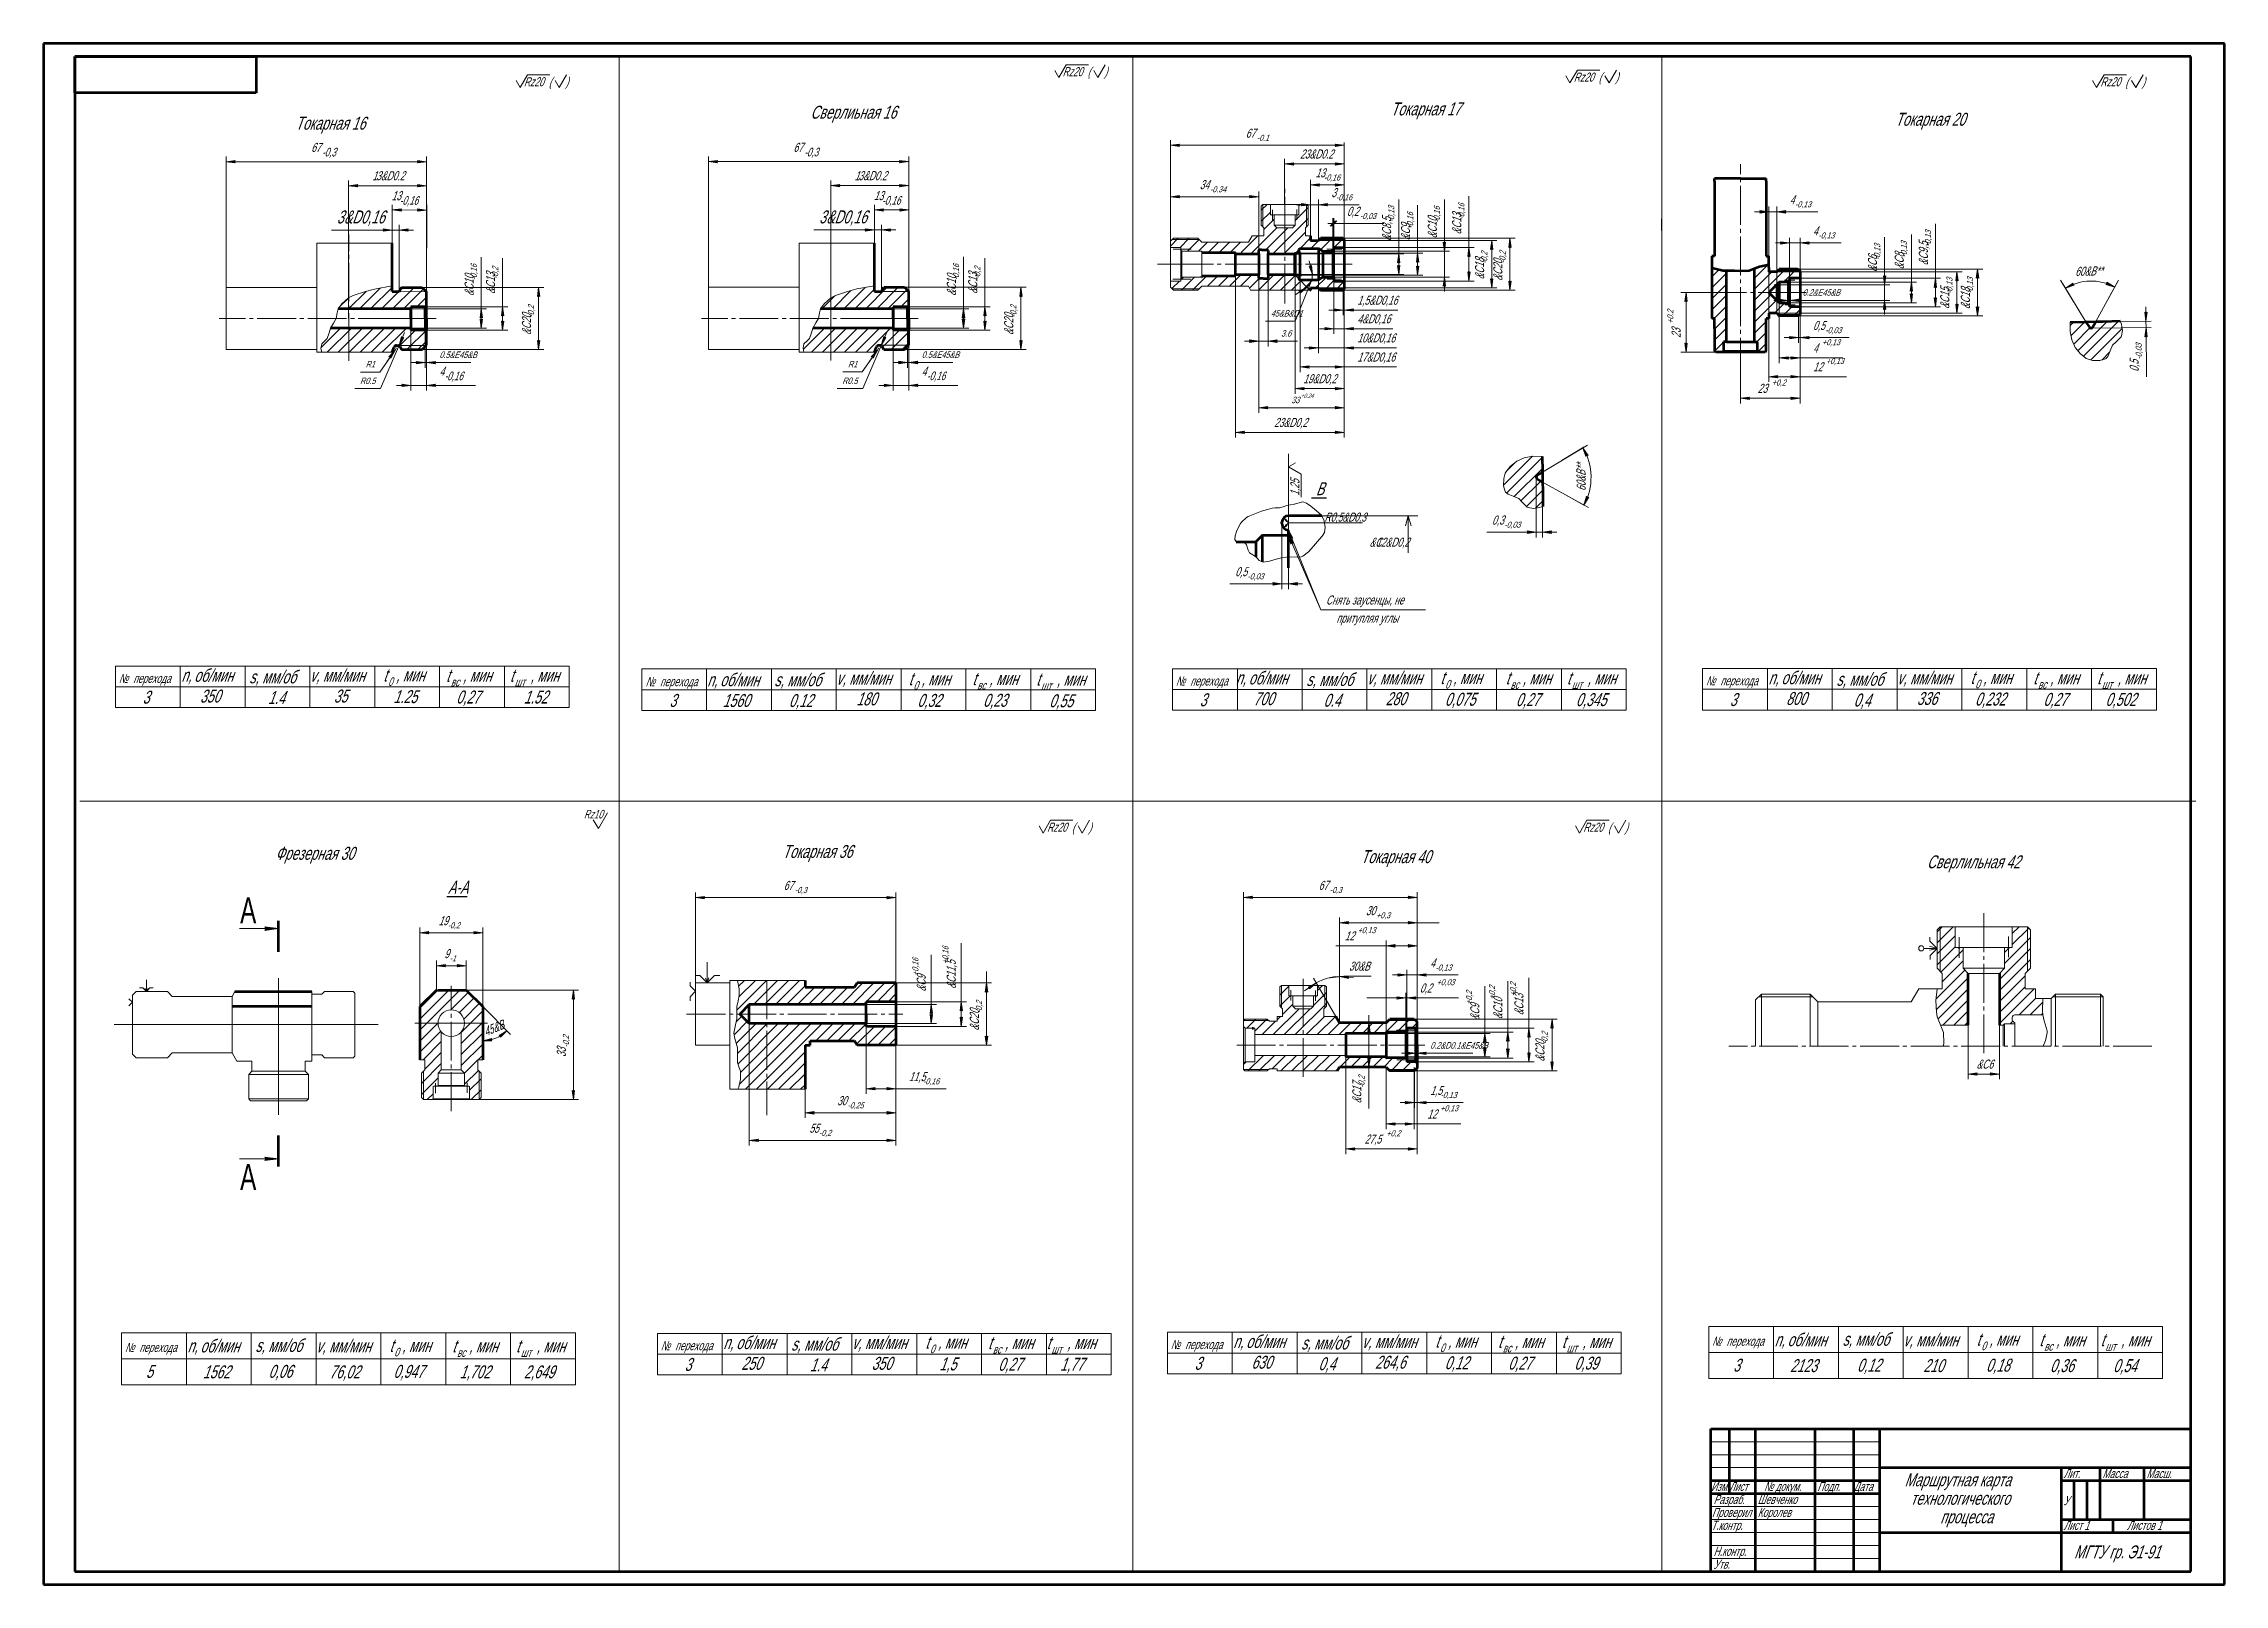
# Model space of a CAD drawing. Extents: x 8 to 849, y 720 to 1314.
import ezdxf

# ---------------------------------------------------------------- set-up
doc = ezdxf.new("R2010")
doc.units = 0
doc.header["$MEASUREMENT"] = 0
for name, pattern in [('K5LT_AXLED', [19.5, 15, -1.5, 1.5, -1.5]), ('K5LT_BASIC', [0]), ('K5LT_REINFORCED', [0]), ('K5LT_THIN', [0]), ('K5LT_THIN_INCLUDED_TO_HATCHING', [0])]:
    doc.linetypes.add(name, pattern=pattern)
doc.layers.add('0 VIEW0', color=7, linetype='Continuous')
doc.styles.add('K5_DIMSTYLE', font='win_eskd.shx', dxfattribs={"width": 0.7, "oblique": 15, "bigfont": 'b_eskd.shx'})
doc.styles.add('K5_TEXTSTYLE', font='win_eskd.shx', dxfattribs={"width": 0.7, "oblique": 15, "bigfont": 'b_eskd.shx'})
doc.dimstyles.new('K5_DIMSTYLE1', dxfattribs={"dimtxt": 3.5, "dimasz": 1, "dimexe": 2, "dimexo": 0, "dimgap": 1, "dimtad": 1, "dimtxsty": 'K5_DIMSTYLE', "dimblk1": 'K5_OUTSIDE', "dimblk2": 'K5_OUTSIDE', "dimsah": 1, "dimcen": 5, "dimdle": 5, "dimclrd": 7, "dimclre": 7, "dimclrt": 7, "dimadec": 0, "dimazin": 0, "dimtm": 0.3, "dimtfac": 0.666, "dimtdec": 1, "dimtmove": 0, "dimatfit": 3, "dimfxl": 0, "dimtvp": 1, "dimtolj": 1, "dimtzin": 0, "dimarcsym": 0})
doc.dimstyles.new('K5_DIMSTYLE10', dxfattribs={"dimtxt": 3.5, "dimasz": 1, "dimexe": 2, "dimexo": 0, "dimgap": 1, "dimtad": 1, "dimtxsty": 'K5_DIMSTYLE', "dimblk1": 'K5_OUTSIDE', "dimblk2": 'K5_OUTSIDE', "dimsah": 1, "dimcen": 5, "dimdle": 5, "dimclrd": 7, "dimclre": 7, "dimclrt": 7, "dimadec": 0, "dimazin": 0, "dimtm": 0.25, "dimtfac": 0.666, "dimtmove": 0, "dimatfit": 3, "dimfxl": 0, "dimtvp": 1, "dimtolj": 1, "dimtzin": 0, "dimarcsym": 0})
doc.dimstyles.new('K5_DIMSTYLE100', dxfattribs={"dimtxt": 3.5, "dimasz": 1, "dimexe": 2, "dimexo": 0, "dimgap": 1, "dimtad": 0, "dimtih": 1, "dimtoh": 1, "dimtxsty": 'K5_DIMSTYLE', "dimblk1": 'K5_INSIDE', "dimblk2": 'K5_INSIDE', "dimsah": 1, "dimcen": 5, "dimdle": 5, "dimclrd": 7, "dimclre": 7, "dimclrt": 7, "dimadec": 0, "dimazin": 0, "dimtfac": 0.666, "dimtdec": 4, "dimtmove": 1, "dimatfit": 3, "dimfxl": 0, "dimtvp": 1, "dimtolj": 1, "dimtzin": 0, "dimarcsym": 0})
doc.dimstyles.new('K5_DIMSTYLE110', dxfattribs={"dimtxt": 3.5, "dimasz": 1, "dimexe": 2, "dimexo": 0, "dimgap": 1, "dimtad": 0, "dimtih": 1, "dimtoh": 1, "dimtxsty": 'K5_DIMSTYLE', "dimblk1": 'K5_INSIDE', "dimblk2": 'NONE', "dimsah": 1, "dimcen": 5, "dimdle": 5, "dimclrd": 7, "dimclre": 7, "dimclrt": 7, "dimadec": 0, "dimazin": 0, "dimtfac": 0.666, "dimtdec": 4, "dimtmove": 1, "dimatfit": 3, "dimfxl": 0, "dimtvp": 1, "dimtolj": 1, "dimtzin": 0, "dimarcsym": 0})
doc.dimstyles.new('K5_DIMSTYLE112', dxfattribs={"dimtxt": 3.5, "dimasz": 1, "dimexe": 2, "dimexo": 0, "dimgap": 1, "dimtad": 0, "dimtih": 1, "dimtoh": 1, "dimtxsty": 'K5_DIMSTYLE', "dimblk1": 'K5_INSIDE', "dimblk2": 'NONE', "dimsah": 1, "dimcen": 5, "dimdle": 5, "dimclrd": 7, "dimclre": 7, "dimclrt": 7, "dimadec": 0, "dimazin": 0, "dimtfac": 0.666, "dimtdec": 4, "dimtmove": 1, "dimatfit": 3, "dimfxl": 0, "dimtvp": 1, "dimtolj": 1, "dimtzin": 0, "dimarcsym": 0})
doc.dimstyles.new('K5_DIMSTYLE15', dxfattribs={"dimtxt": 3.5, "dimasz": 1, "dimexe": 2, "dimexo": 0, "dimgap": 1, "dimtad": 1, "dimtxsty": 'K5_DIMSTYLE', "dimblk1": 'K5_INSIDE', "dimblk2": 'K5_INSIDE', "dimsah": 1, "dimcen": 5, "dimdle": 5, "dimclrd": 7, "dimclre": 7, "dimclrt": 7, "dimadec": 0, "dimazin": 0, "dimtp": 0.16, "dimtm": 0.16, "dimtfac": 0.666, "dimtmove": 0, "dimatfit": 3, "dimfxl": 0, "dimtvp": 1, "dimtolj": 1, "dimtzin": 0, "dimarcsym": 0})
doc.dimstyles.new('K5_DIMSTYLE18', dxfattribs={"dimtxt": 3.5, "dimasz": 1, "dimexe": 2, "dimexo": 0, "dimgap": 1, "dimtad": 1, "dimtxsty": 'K5_DIMSTYLE', "dimblk1": 'K5_OUTSIDE', "dimblk2": 'K5_OUTSIDE', "dimsah": 1, "dimcen": 5, "dimdle": 5, "dimclrd": 7, "dimclre": 7, "dimclrt": 7, "dimadec": 0, "dimazin": 0, "dimtfac": 0.666, "dimtdec": 4, "dimtmove": 0, "dimatfit": 3, "dimfxl": 0, "dimtvp": 1, "dimtolj": 1, "dimtzin": 0, "dimarcsym": 0})
doc.dimstyles.new('K5_DIMSTYLE21', dxfattribs={"dimtxt": 3.5, "dimasz": 1, "dimexe": 2, "dimexo": 0, "dimgap": 1, "dimtad": 0, "dimtih": 1, "dimtoh": 1, "dimtxsty": 'K5_DIMSTYLE', "dimblk1": 'K5_INSIDE', "dimblk2": 'NONE', "dimsah": 1, "dimcen": 5, "dimdle": 5, "dimclrd": 7, "dimclre": 7, "dimclrt": 7, "dimadec": 0, "dimazin": 0, "dimtfac": 0.666, "dimtdec": 4, "dimtmove": 1, "dimatfit": 3, "dimfxl": 0, "dimtvp": 1, "dimtolj": 1, "dimtzin": 0, "dimarcsym": 0})
doc.dimstyles.new('K5_DIMSTYLE23', dxfattribs={"dimtxt": 3.5, "dimasz": 1, "dimexe": 2, "dimexo": 0, "dimgap": 1, "dimtad": 0, "dimtih": 1, "dimtoh": 1, "dimtxsty": 'K5_DIMSTYLE', "dimblk1": 'K5_INSIDE', "dimblk2": 'NONE', "dimsah": 1, "dimcen": 5, "dimdle": 5, "dimclrd": 7, "dimclre": 7, "dimclrt": 7, "dimadec": 0, "dimazin": 0, "dimtfac": 0.666, "dimtdec": 4, "dimtmove": 1, "dimatfit": 3, "dimfxl": 0, "dimtvp": 1, "dimtolj": 1, "dimtzin": 0, "dimarcsym": 0})
doc.dimstyles.new('K5_DIMSTYLE25', dxfattribs={"dimtxt": 3.5, "dimasz": 1, "dimexe": 2, "dimexo": 0, "dimgap": 1, "dimtad": 1, "dimtxsty": 'K5_DIMSTYLE', "dimblk1": 'K5_INSIDE', "dimblk2": 'K5_INSIDE', "dimsah": 1, "dimcen": 5, "dimdle": 5, "dimclrd": 7, "dimclre": 7, "dimclrt": 7, "dimadec": 0, "dimazin": 0, "dimtfac": 0.666, "dimtdec": 4, "dimtmove": 0, "dimatfit": 3, "dimfxl": 0, "dimtvp": 1, "dimtolj": 1, "dimtzin": 0, "dimarcsym": 0})
doc.dimstyles.new('K5_DIMSTYLE27', dxfattribs={"dimtxt": 3.5, "dimasz": 1, "dimexe": 2, "dimexo": 0, "dimgap": 1, "dimtad": 1, "dimtxsty": 'K5_DIMSTYLE', "dimblk1": 'K5_INSIDE', "dimblk2": 'K5_INSIDE', "dimsah": 1, "dimcen": 5, "dimdle": 5, "dimclrd": 7, "dimclre": 7, "dimclrt": 7, "dimadec": 0, "dimazin": 0, "dimtm": 0.16, "dimtfac": 0.666, "dimtmove": 0, "dimatfit": 3, "dimfxl": 0, "dimtvp": 1, "dimtolj": 1, "dimtzin": 0, "dimarcsym": 0})
doc.dimstyles.new('K5_DIMSTYLE3', dxfattribs={"dimtxt": 3.5, "dimasz": 1, "dimexe": 2, "dimexo": 0, "dimgap": 1, "dimtad": 1, "dimtxsty": 'K5_DIMSTYLE', "dimblk1": 'K5_OUTSIDE', "dimblk2": 'K5_OUTSIDE', "dimsah": 1, "dimcen": 5, "dimdle": 5, "dimclrd": 7, "dimclre": 7, "dimclrt": 7, "dimadec": 0, "dimazin": 0, "dimtm": 0.2, "dimtfac": 0.666, "dimtdec": 1, "dimtmove": 0, "dimatfit": 3, "dimfxl": 0, "dimtvp": 1, "dimtolj": 1, "dimtzin": 0, "dimarcsym": 0})
doc.dimstyles.new('K5_DIMSTYLE31', dxfattribs={"dimtxt": 3.5, "dimasz": 1, "dimexe": 2, "dimexo": 0, "dimgap": 1, "dimtad": 1, "dimtxsty": 'K5_DIMSTYLE', "dimblk1": 'K5_OUTSIDE', "dimblk2": 'K5_OUTSIDE', "dimsah": 1, "dimcen": 5, "dimdle": 5, "dimclrd": 7, "dimclre": 7, "dimclrt": 7, "dimadec": 0, "dimazin": 0, "dimtp": 0.2, "dimtm": 0.2, "dimtfac": 0.666, "dimtdec": 1, "dimtmove": 0, "dimatfit": 3, "dimfxl": 0, "dimtvp": 1, "dimtolj": 1, "dimtzin": 0, "dimarcsym": 0})
doc.dimstyles.new('K5_DIMSTYLE33', dxfattribs={"dimtxt": 3.5, "dimasz": 1, "dimexe": 2, "dimexo": 0, "dimgap": 1, "dimtad": 1, "dimtxsty": 'K5_DIMSTYLE', "dimblk1": 'K5_OUTSIDE', "dimblk2": 'K5_OUTSIDE', "dimsah": 1, "dimcen": 5, "dimdle": 5, "dimclrd": 7, "dimclre": 7, "dimclrt": 7, "dimadec": 0, "dimazin": 0, "dimtp": 0.16, "dimtm": 0.16, "dimtfac": 0.666, "dimtmove": 0, "dimatfit": 3, "dimfxl": 0, "dimtvp": 1, "dimtolj": 1, "dimtzin": 0, "dimarcsym": 0})
doc.dimstyles.new('K5_DIMSTYLE38', dxfattribs={"dimtxt": 3.5, "dimasz": 1, "dimexe": 2, "dimexo": 0, "dimgap": 1, "dimtad": 1, "dimtxsty": 'K5_DIMSTYLE', "dimblk1": 'K5_OBLIQUE', "dimblk2": 'K5_OBLIQUE', "dimsah": 1, "dimcen": 5, "dimdle": 5, "dimclrd": 7, "dimclre": 7, "dimclrt": 7, "dimadec": 0, "dimazin": 0, "dimtm": 0.03, "dimtfac": 0.666, "dimtmove": 0, "dimatfit": 3, "dimfxl": 0, "dimtvp": 1, "dimtolj": 1, "dimtzin": 0, "dimarcsym": 0})
doc.dimstyles.new('K5_DIMSTYLE49', dxfattribs={"dimtxt": 3.5, "dimasz": 1, "dimexe": 2, "dimexo": 0, "dimgap": 1, "dimtad": 1, "dimtxsty": 'K5_DIMSTYLE', "dimblk1": 'K5_OUTSIDE', "dimblk2": 'K5_OUTSIDE', "dimsah": 1, "dimcen": 5, "dimdle": 5, "dimclrd": 7, "dimclre": 7, "dimclrt": 7, "dimadec": 0, "dimazin": 0, "dimtm": 0.13, "dimtfac": 0.666, "dimtmove": 0, "dimatfit": 3, "dimfxl": 0, "dimtvp": 1, "dimtolj": 1, "dimtzin": 0, "dimarcsym": 0})
doc.dimstyles.new('K5_DIMSTYLE5', dxfattribs={"dimtxt": 3.5, "dimasz": 1, "dimexe": 2, "dimexo": 0, "dimgap": 1, "dimtad": 1, "dimtxsty": 'K5_DIMSTYLE', "dimblk1": 'K5_OUTSIDE', "dimblk2": 'K5_OUTSIDE', "dimsah": 1, "dimcen": 5, "dimdle": 5, "dimclrd": 7, "dimclre": 7, "dimclrt": 7, "dimadec": 0, "dimazin": 0, "dimtp": 0.16, "dimtfac": 0.666, "dimtmove": 0, "dimatfit": 3, "dimfxl": 0, "dimtvp": 1, "dimtolj": 1, "dimtzin": 0, "dimarcsym": 0})
doc.dimstyles.new('K5_DIMSTYLE52', dxfattribs={"dimtxt": 3.5, "dimasz": 1, "dimexe": 2, "dimexo": 0, "dimgap": 1, "dimtad": 0, "dimtih": 1, "dimtoh": 1, "dimtxsty": 'K5_DIMSTYLE', "dimblk1": 'K5_INSIDE', "dimblk2": 'K5_INSIDE', "dimsah": 1, "dimcen": 5, "dimdle": 5, "dimclrd": 7, "dimclre": 7, "dimclrt": 7, "dimadec": 0, "dimazin": 0, "dimtfac": 0.666, "dimtdec": 4, "dimtmove": 1, "dimatfit": 3, "dimfxl": 0, "dimtvp": 1, "dimtolj": 1, "dimtzin": 0, "dimarcsym": 0})
doc.dimstyles.new('K5_DIMSTYLE55', dxfattribs={"dimtxt": 3.5, "dimasz": 1, "dimexe": 2, "dimexo": 0, "dimgap": 1, "dimtad": 1, "dimtxsty": 'K5_DIMSTYLE', "dimblk1": 'K5_INSIDE', "dimblk2": 'K5_INSIDE', "dimsah": 1, "dimcen": 5, "dimdle": 5, "dimclrd": 7, "dimclre": 7, "dimclrt": 7, "dimadec": 0, "dimazin": 0, "dimtm": 0.03, "dimtfac": 0.666, "dimtmove": 0, "dimatfit": 3, "dimfxl": 0, "dimtvp": 1, "dimtolj": 1, "dimtzin": 0, "dimarcsym": 0})
doc.dimstyles.new('K5_DIMSTYLE64', dxfattribs={"dimtxt": 3.5, "dimasz": 1, "dimexe": 2, "dimexo": 0, "dimgap": 1, "dimtad": 1, "dimtxsty": 'K5_DIMSTYLE', "dimblk1": 'K5_INSIDE', "dimblk2": 'K5_INSIDE', "dimsah": 1, "dimcen": 5, "dimdle": 5, "dimclrd": 7, "dimclre": 7, "dimclrt": 7, "dimadec": 0, "dimazin": 0, "dimtm": 0.13, "dimtfac": 0.666, "dimtmove": 0, "dimatfit": 3, "dimfxl": 0, "dimtvp": 1, "dimtolj": 1, "dimtzin": 0, "dimarcsym": 0})
doc.dimstyles.new('K5_DIMSTYLE66', dxfattribs={"dimtxt": 3.5, "dimasz": 1, "dimexe": 2, "dimexo": 0, "dimgap": 1, "dimtad": 1, "dimtxsty": 'K5_DIMSTYLE', "dimblk1": 'K5_OUTSIDE', "dimblk2": 'K5_OUTSIDE', "dimsah": 1, "dimcen": 5, "dimdle": 5, "dimclrd": 7, "dimclre": 7, "dimclrt": 7, "dimadec": 0, "dimazin": 0, "dimtp": 0.13, "dimtfac": 0.666, "dimtmove": 0, "dimatfit": 3, "dimfxl": 0, "dimtvp": 1, "dimtolj": 1, "dimtzin": 0, "dimarcsym": 0})
doc.dimstyles.new('K5_DIMSTYLE7', dxfattribs={"dimtxt": 3.5, "dimasz": 1, "dimexe": 2, "dimexo": 0, "dimgap": 1, "dimtad": 1, "dimtxsty": 'K5_DIMSTYLE', "dimblk1": 'K5_OUTSIDE', "dimblk2": 'K5_OUTSIDE', "dimsah": 1, "dimcen": 5, "dimdle": 5, "dimclrd": 7, "dimclre": 7, "dimclrt": 7, "dimadec": 0, "dimazin": 0, "dimtm": 0.16, "dimtfac": 0.666, "dimtmove": 0, "dimatfit": 3, "dimfxl": 0, "dimtvp": 1, "dimtolj": 1, "dimtzin": 0, "dimarcsym": 0})
doc.dimstyles.new('K5_DIMSTYLE71', dxfattribs={"dimtxt": 3.5, "dimasz": 1, "dimexe": 2, "dimexo": 0, "dimgap": 1, "dimtad": 1, "dimtxsty": 'K5_DIMSTYLE', "dimblk1": 'K5_OUTSIDE', "dimblk2": 'K5_OUTSIDE', "dimsah": 1, "dimcen": 5, "dimdle": 5, "dimclrd": 7, "dimclre": 7, "dimclrt": 7, "dimadec": 0, "dimazin": 0, "dimtp": 0.2, "dimtfac": 0.666, "dimtdec": 1, "dimtmove": 0, "dimatfit": 3, "dimfxl": 0, "dimtvp": 1, "dimtolj": 1, "dimtzin": 0, "dimarcsym": 0})
doc.dimstyles.new('K5_DIMSTYLE89', dxfattribs={"dimtxt": 3.5, "dimasz": 1, "dimexe": 2, "dimexo": 0, "dimgap": 1, "dimtad": 0, "dimtih": 1, "dimtoh": 1, "dimtxsty": 'K5_DIMSTYLE', "dimblk1": 'K5_OUTSIDE', "dimblk2": 'K5_OUTSIDE', "dimsah": 1, "dimcen": 5, "dimdle": 5, "dimclrd": 7, "dimclre": 7, "dimclrt": 7, "dimadec": 0, "dimazin": 0, "dimtm": 0.2, "dimtfac": 0.666, "dimtdec": 1, "dimtmove": 1, "dimatfit": 3, "dimfxl": 0, "dimtvp": 1, "dimtolj": 1, "dimtzin": 0, "dimarcsym": 0})
doc.dimstyles.new('K5_DIMSTYLE91', dxfattribs={"dimtxt": 3.5, "dimasz": 1, "dimexe": 2, "dimexo": 0, "dimgap": 1, "dimtad": 1, "dimtxsty": 'K5_DIMSTYLE', "dimblk1": 'K5_OUTSIDE', "dimblk2": 'K5_OUTSIDE', "dimsah": 1, "dimcen": 5, "dimdle": 5, "dimclrd": 7, "dimclre": 7, "dimclrt": 7, "dimadec": 0, "dimazin": 0, "dimtm": -0.3, "dimtfac": 0.666, "dimtdec": 1, "dimtmove": 0, "dimatfit": 3, "dimfxl": 0, "dimtvp": 1, "dimtolj": 1, "dimtzin": 0, "dimarcsym": 0})
doc.dimstyles.new('K5_DIMSTYLE95', dxfattribs={"dimtxt": 3.5, "dimasz": 1, "dimexe": 2, "dimexo": 0, "dimgap": 1, "dimtad": 1, "dimtxsty": 'K5_DIMSTYLE', "dimblk1": 'K5_INSIDE', "dimblk2": 'K5_INSIDE', "dimsah": 1, "dimcen": 5, "dimdle": 5, "dimclrd": 7, "dimclre": 7, "dimclrt": 7, "dimadec": 0, "dimazin": 0, "dimtp": 0.03, "dimtfac": 0.666, "dimtmove": 0, "dimatfit": 3, "dimfxl": 0, "dimtvp": 1, "dimtolj": 1, "dimtzin": 0, "dimarcsym": 0})
pattern_1 = [(45, (0, 0), (-2.1213203, 2.1213203), [])]

msp = doc.modelspace()

# ---------------------------------------------------------------- texts
at = {"layer": '0 VIEW0', "color": 7, "style": 'K5_TEXTSTYLE', "oblique": 20, "width": 0.7}
for s, height, p in [('Rz20', 3.5, (400.961, 1301.432)), ('(', 3.5, (410.623, 1301.432)), (')', 3.5, (417.059, 1301.432)), ('Rz20', 3.5, (193.183, 1297.555)), ('(', 3.5, (202.846, 1297.555)), (')', 3.5, (209.282, 1297.555)), ('Rz20', 3.5, (598.079, 1299.344)), ('(', 3.5, (607.741, 1299.344)), (')', 3.5, (614.177, 1299.344)), ('Rz20', 3.5, (801.183, 1297.555)), ('(', 3.5, (810.846, 1297.555)), (')', 3.5, (817.282, 1297.555)), ('Сверлиьная 16', 5, (303.695, 1285.058)), ('Токарная 17', 5, (527.461, 1286.338)), ('Токарная 20', 5, (722.051, 1282.338)), ('Токарная 16', 5, (105.064, 1280.82)), ('%%u В ', 5, (497.352, 1139.89)), ('R0,5&D0,3', 3.5, (501.909, 1129.707)), ('&C', 3.5, (519.332, 1120.041)), ('12&D0,2', 3.5, (521.832, 1120.041)), ('№', 3.5, (36.991, 1067.537)), ('перехода', 3.5, (42.534, 1067.537)), ('n,', 5, (61.085, 1067.956)), ('об/мин', 5, (66.059, 1067.956)), ('s,', 5, (87.277, 1067.364)), ('мм/об', 5, (92.251, 1067.364)), ('v,', 5, (110.702, 1067.956)), ('мм/мин', 5, (115.676, 1067.956)), ('t', 5, (138.999, 1068.099)), ('0', 3.333, (140.817, 1066.365)), (', мин', 5, (143.899, 1068.099)), ('t', 5, (163.193, 1067.956)), ('вс', 3.3333, (165.012, 1066.222)), (', мин', 5, (169.681, 1067.956)), ('t', 5, (187.814, 1067.956)), ('шт', 3.3333, (189.633, 1066.222)), (', мин', 5, (195.713, 1067.956)), ('№', 3.5, (240.15, 1066.283)), ('перехода', 3.5, (245.693, 1066.283)), ('n,', 5, (263.907, 1066.263)), ('об/мин', 5, (268.881, 1066.263)), ('s,', 5, (289.793, 1066.252)), ('мм/об', 5, (294.767, 1066.252)), ('v,', 5, (313.678, 1066.875)), ('мм/мин', 5, (318.652, 1066.875)), ('t', 5, (341.607, 1066.651)), ('0', 3.333, (343.425, 1064.916)), (', мин', 5, (346.507, 1066.651)), ('t', 5, (366.169, 1066.691)), (', мин', 5, (372.656, 1066.691)), ('t', 5, (390.79, 1066.508)), (', мин', 5, (398.688, 1066.508)), ('№', 3.5, (444.642, 1066.537)), ('перехода', 3.5, (450.185, 1066.537)), ('n,', 5, (467.736, 1066.956)), ('об/мин', 5, (472.71, 1066.956)), ('s,', 5, (494.928, 1066.364)), ('мм/об', 5, (499.902, 1066.364)), ('v,', 5, (518.354, 1066.956)), ('мм/мин', 5, (523.327, 1066.956)), ('t', 5, (546.65, 1067.099)), ('0', 3.333, (548.469, 1065.365)), (', мин', 5, (551.55, 1067.099)), ('t', 5, (571.845, 1066.956)), (', мин', 5, (578.332, 1066.956)), ('t', 5, (595.466, 1066.956)), (', мин', 5, (603.364, 1066.956)), ('№', 3.5, (649.08, 1066.611)), ('перехода', 3.5, (654.623, 1066.611)), ('n,', 5, (673.174, 1067.03)), ('об/мин', 5, (678.148, 1067.03)), ('s,', 5, (699.366, 1066.438)), ('мм/об', 5, (704.34, 1066.438)), ('v,', 5, (722.792, 1067.03)), ('мм/мин', 5, (727.766, 1067.03)), ('t', 5, (751.088, 1067.173)), ('0', 3.333, (752.907, 1065.439)), (', мин', 5, (755.988, 1067.173)), ('t', 5, (775.283, 1067.03)), (', мин', 5, (781.77, 1067.03)), ('t', 5, (799.904, 1067.03)), (', мин', 5, (807.802, 1067.03)), ('3', 5, (46.152, 1059.537)), ('350', 5, (68.268, 1059.956)), ('1.4', 5, (94.46, 1059.364)), ('35', 5, (119.87, 1059.956)), ('1.25', 5, (142.838, 1059.741)), ('0,27', 5, (167.099, 1059.598)), ('1.52', 5, (193.153, 1059.598)), ('3', 5, (249.311, 1058.283)), ('1560', 5, (269.834, 1058.263)), ('0,12', 5, (295.389, 1058.252)), ('180', 5, (321.39, 1058.875)), ('0,32', 5, (344.917, 1058.292)), ('вс', 3.3333, (367.988, 1064.957)), ('0,23', 5, (370.273, 1058.333)), ('шт', 3.3333, (392.609, 1064.774)), ('0,55', 5, (395.797, 1058.149)), ('3', 5, (453.803, 1058.537)), ('700', 5, (474.523, 1058.956)), ('0.4', 5, (501.582, 1058.364)), ('280', 5, (525.537, 1058.956)), ('0,075', 5, (548.372, 1058.741)), ('вс', 3.3333, (573.663, 1065.222)), ('0,27', 5, (575.75, 1058.598)), ('шт', 3.3333, (597.284, 1065.222)), ('0,345', 5, (598.886, 1058.598)), ('3', 5, (658.242, 1058.611)), ('800', 5, (679.961, 1059.03)), ('0,4', 5, (706.02, 1058.438)), ('336', 5, (730.372, 1059.03)), ('0,232', 5, (752.81, 1058.815)), ('вс', 3.3333, (777.102, 1065.296)), ('0,27', 5, (779.188, 1058.672)), ('шт', 3.3333, (801.723, 1065.296)), ('0,502', 5, (803.125, 1058.672)), ('Rz10', 3.3333, (216.318, 1015.268)), ('Rz20', 3.5, (394.942, 1010.148)), ('(', 3.5, (404.604, 1010.148)), (')', 3.5, (411.04, 1010.148)), ('Rz20', 3.5, (601.729, 1010.148)), ('(', 3.5, (611.392, 1010.148)), (')', 3.5, (617.828, 1010.148)), ('Фрезерная 30', 5, (97.373, 999.338)), ('Токарная 36', 5, (292.882, 1000.058)), ('Токарная 40', 5, (515.913, 998.058)), ('Сверлильная 42', 5, (734.277, 996.058)), ('%%uA-A', 5, (163.891, 986.255)), ('об/мин', 5, (275.059, 810.707)), ('мм/мин', 5, (324.676, 810.707)), ('об/мин', 5, (471.734, 811.145)), ('мм/об', 5, (497.925, 810.553)), ('мм/мин', 5, (521.351, 811.145)), ('t', 5, (544.673, 811.288)), ('t', 5, (568.868, 811.145)), ('t', 5, (593.489, 811.145)), ('об/мин', 5, (680.506, 811.828)), ('s,', 5, (701.724, 812.007)), ('мм/об', 5, (706.698, 812.007)), ('мм/мин', 5, (730.124, 811.828)), ('t', 5, (753.446, 812.007)), (', мин', 5, (758.346, 812.007)), ('t', 5, (777.641, 811.828)), ('t', 5, (801.262, 811.828)), ('№', 3.5, (39.366, 809.61)), ('перехода', 3.5, (44.909, 809.61)), ('n,', 5, (63.46, 809.432)), ('об/мин', 5, (68.433, 809.432)), ('s,', 5, (89.651, 809.61)), ('мм/об', 5, (94.625, 809.61)), ('v,', 5, (113.077, 809.432)), ('мм/мин', 5, (118.051, 809.432)), ('t', 5, (141.373, 809.61)), ('0', 3.333, (143.192, 807.876)), (', мин', 5, (146.273, 809.61)), ('t', 5, (165.568, 809.432)), ('вс', 3.3333, (167.387, 807.697)), (', мин', 5, (172.055, 809.432)), ('t', 5, (190.189, 809.432)), ('шт', 3.3333, (192.008, 807.697)), (', мин', 5, (198.087, 809.432)), ('№', 3.5, (245.991, 810.288)), ('перехода', 3.5, (251.534, 810.288)), ('3', 5, (255.152, 802.288)), ('n,', 5, (270.085, 810.707)), ('250', 5, (277.07, 802.707)), ('s,', 5, (296.277, 810.115)), ('мм/об', 5, (301.251, 810.115)), ('v,', 5, (319.702, 810.707)), ('350', 5, (327.282, 802.707)), ('t', 5, (347.999, 810.85)), ('0', 3.333, (349.817, 809.116)), (', мин', 5, (352.899, 810.85)), ('1,5', 5, (353.425, 802.492)), ('t', 5, (372.193, 810.707)), ('вс', 3.3333, (374.012, 808.973)), ('0,27', 5, (376.099, 802.349)), (', мин', 5, (378.681, 810.707)), ('t', 5, (394.814, 810.707)), ('шт', 3.3333, (396.633, 808.973)), (', мин', 5, (402.713, 810.707)), ('№', 3.5, (442.666, 810.726)), ('перехода', 3.5, (448.209, 810.726)), ('3', 5, (451.827, 802.726)), ('n,', 5, (466.76, 811.145)), ('630', 5, (473.745, 803.145)), ('s,', 5, (492.952, 810.553)), ('0,4', 5, (499.606, 802.553)), ('v,', 5, (516.377, 811.145)), ('264,6', 5, (521.444, 803.145)), ('0', 3.333, (546.492, 809.554)), ('0,12', 5, (548.314, 802.93)), (', мин', 5, (549.573, 811.288)), ('вс', 3.3333, (570.687, 809.411)), ('0,27', 5, (572.773, 802.787)), (', мин', 5, (575.356, 811.145)), ('шт', 3.3333, (595.308, 809.411)), ('0,39', 5, (598.298, 802.787)), (', мин', 5, (601.388, 811.145)), ('№', 3.5, (651.438, 812.007)), ('перехода', 3.5, (656.981, 812.007)), ('n,', 5, (675.532, 811.828)), ('v,', 5, (725.15, 811.828)), ('0', 3.333, (755.265, 810.273)), ('вс', 3.3333, (779.46, 810.094)), (', мин', 5, (784.128, 811.828)), ('шт', 3.3333, (803.081, 810.094)), (', мин', 5, (809.16, 811.828)), ('5 ', 5, (47.468, 799.61)), ('1562', 5, (69.386, 799.432)), ('0,06', 5, (94.718, 799.61)), ('76,02', 5, (118.143, 799.432)), ('0,947', 5, (142.897, 799.61)), ('1,702', 5, (168.415, 799.432)), ('2,649', 5, (193.212, 799.432)), ('1.4', 5, (303.46, 802.115)), ('1,77', 5, (399.954, 802.349)), ('3 ', 5, (659.541, 802.007)), ('2123', 5, (681.459, 801.828)), ('0,12', 5, (707.32, 802.007)), ('210', 5, (732.862, 801.828)), ('0,18', 5, (757.087, 802.007)), ('0,36', 5, (781.744, 801.828)), ('0,54', 5, (806.071, 801.828)), ('Изм.', 3.5, (651, 756)), ('Лист', 3.5, (658, 756)), ('№ докум.', 3.5, (671.432, 756)), ('Подп.', 3.5, (692, 756)), ('Дата', 3.5, (706, 756)), ('Маршрутная карта ', 5, (725.65, 757.812)), ('Лит.', 3.5, (786.962, 761)), ('Масса', 3.5, (801.962, 761)), ('Масш.', 3.5, (818.962, 761)), ('Проверил', 3.5, (651.363, 746)), ('Разраб.', 3.5, (652, 751)), ('Шевченко', 3.5, (669, 751)), ('Королев', 3.5, (669, 746)), ('технологического', 5, (727.965, 750.676)), ('У', 3.5, (786.962, 750.545)), ('Т.контр.', 3.5, (651, 741)), ('процесса', 5, (739.409, 743.54)), ('Лист 1', 3.5, (786.962, 741)), ('Листов 1', 3.5, (811.407, 741)), ('Н.контр.', 3.5, (652, 731)), ('МГТУ гр. Э1-91', 5, (791, 730)), ('Утв.', 3.5, (652, 726))]:
    msp.add_text(s, height=height, dxfattribs=at).set_placement(p)
msp.add_text('1,25', height=3.5, rotation=90, dxfattribs=at).set_placement((492.311, 1139.622))

# ---------------------------------------------------------------- blocks, each defined once
blk = doc.blocks.new('*D')
at = {"layer": '0 VIEW0'}
for points in [[(446.1, 1274.33), (445.75, 1274.79), (446.1, 1275.25), (442.6, 1274.79)], [(509.6, 1274.79), (506.1, 1275.25), (506.45, 1274.79), (506.1, 1274.33)], [(81.89, 1268.02), (81.54, 1268.48), (81.89, 1268.94), (78.39, 1268.48)], [(155.64, 1268.48), (152.14, 1268.94), (152.49, 1268.48), (152.14, 1268.02)], [(267.87, 1268.05), (267.52, 1268.51), (267.87, 1268.97), (264.37, 1268.51)], [(341.62, 1268.51), (338.12, 1268.97), (338.47, 1268.51), (338.12, 1268.05)], [(489.75, 1267.63), (490.1, 1268.09), (486.6, 1267.63), (490.1, 1267.17)], [(509.6, 1267.63), (506.1, 1268.09), (506.45, 1267.63), (506.1, 1267.17)], [(129.14, 1258.78), (128.79, 1259.24), (129.14, 1259.7), (125.64, 1259.24)], [(155.64, 1259.24), (152.14, 1259.7), (152.49, 1259.24), (152.14, 1258.78)], [(315.12, 1258.81), (314.77, 1259.27), (315.12, 1259.73), (311.62, 1259.27)], [(338.12, 1258.81), (341.62, 1259.27), (338.12, 1259.73), (338.47, 1259.27)], [(446.1, 1254.5), (445.75, 1254.96), (446.1, 1255.42), (442.6, 1254.96)], [(476.6, 1254.96), (473.1, 1255.42), (473.45, 1254.96), (473.1, 1254.5)], [(500.1, 1259.05), (499.75, 1259.51), (500.1, 1259.98), (496.6, 1259.51)], [(509.6, 1259.51), (506.1, 1259.98), (506.45, 1259.51), (506.1, 1259.05)], [(142.47, 1249.87), (145.98, 1250.32), (145.62, 1249.86), (145.97, 1249.4)], [(152.22, 1249.38), (155.72, 1249.83), (152.22, 1250.3), (152.57, 1249.84)], [(328.46, 1249.9), (331.96, 1250.35), (331.61, 1249.89), (331.95, 1249.43)], [(338.2, 1249.41), (341.7, 1249.86), (338.2, 1250.33), (338.55, 1249.87)], [(493.1, 1251.41), (496.6, 1251.88), (493.1, 1252.34), (493.45, 1251.88)], [(502.75, 1251.88), (503.1, 1252.34), (499.6, 1251.88), (503.1, 1251.41)], [(669.85, 1248.7), (673.35, 1249.16), (669.85, 1249.62), (670.2, 1249.16)], [(679.5, 1249.16), (679.85, 1249.62), (676.35, 1249.16), (679.85, 1248.7)], [(138.89, 1241.68), (142.39, 1242.14), (138.89, 1242.6), (139.24, 1242.14)], [(148.28, 1242.14), (148.63, 1242.6), (145.13, 1242.14), (148.63, 1241.68)], [(324.87, 1241.7), (328.37, 1242.17), (324.87, 1242.63), (325.22, 1242.17)], [(334.26, 1242.17), (334.61, 1242.63), (331.11, 1242.17), (334.61, 1241.7)], [(548.2, 1233.96), (548.66, 1237.46), (548.2, 1237.11), (547.74, 1237.46)], [(566.91, 1234.61), (566.45, 1238.11), (565.99, 1234.61), (566.45, 1234.96)], [(573.96, 1235.46), (573.5, 1238.96), (573.04, 1235.46), (573.5, 1235.81)], [(677.85, 1236.72), (681.35, 1237.18), (677.85, 1237.64), (678.2, 1237.18)], [(688.5, 1237.18), (688.85, 1237.64), (685.35, 1237.18), (688.85, 1236.72)], [(497.29, 1224.96), (496.95, 1228.47), (496.58, 1228.02), (496.05, 1228.26)], [(531.04, 1229.46), (530.57, 1232.96), (530.11, 1229.46), (530.57, 1229.81)], [(530.57, 1224.96), (531.04, 1228.46), (530.57, 1228.11), (530.11, 1228.46)], [(538.34, 1229.71), (537.88, 1233.21), (537.41, 1229.71), (537.88, 1230.06)], [(537.88, 1224.71), (538.34, 1228.21), (537.88, 1227.86), (537.41, 1228.21)], [(558.1, 1231.96), (557.64, 1235.46), (557.18, 1231.96), (557.64, 1232.31)], [(199.35, 1216.53), (198.89, 1220.03), (198.43, 1216.53), (198.89, 1216.88)], [(385.33, 1216.56), (384.87, 1220.06), (384.41, 1216.56), (384.87, 1216.91)], [(492.53, 1217.81), (495.26, 1220.05), (492.05, 1218.59), (492.59, 1218.39)], [(548.66, 1220.46), (548.2, 1223.96), (547.74, 1220.46), (548.2, 1220.81)], [(557.64, 1222.46), (558.1, 1225.96), (557.64, 1225.61), (557.18, 1225.96)], [(566.45, 1219.81), (566.91, 1223.31), (566.45, 1222.96), (565.99, 1223.31)], [(573.5, 1218.96), (573.96, 1222.46), (573.5, 1222.11), (573.04, 1222.46)], [(717.98, 1221.03), (718.44, 1224.53), (717.98, 1224.18), (717.52, 1224.53)], [(728.74, 1218.53), (728.28, 1222.03), (727.82, 1218.53), (728.28, 1218.88)], [(738.04, 1220.03), (737.58, 1223.53), (737.11, 1220.03), (737.58, 1220.38)], [(746.31, 1222.53), (745.85, 1226.03), (745.39, 1222.53), (745.85, 1222.88)], [(754.25, 1223.53), (753.79, 1227.03), (753.33, 1223.53), (753.79, 1223.88)], [(791.04, 1220.85), (790.53, 1221.11), (790.63, 1221.68), (787.71, 1219.7)], [(806.7, 1220.14), (803.32, 1221.14), (803.82, 1221.42), (803.69, 1221.98)], [(177.23, 1208.23), (176.77, 1211.73), (176.31, 1208.23), (176.77, 1208.58)], [(185.48, 1209.03), (185.02, 1212.53), (184.56, 1209.03), (185.02, 1209.38)], [(363.21, 1208.26), (362.75, 1211.76), (362.29, 1208.26), (362.75, 1208.61)], [(371.46, 1209.06), (371, 1212.56), (370.54, 1209.06), (371, 1209.41)], [(505.6, 1210.8), (509.1, 1211.26), (505.6, 1211.72), (505.95, 1211.26)], [(512.75, 1211.26), (513.1, 1211.72), (509.6, 1211.26), (513.1, 1210.8)], [(641.84, 1214.53), (641.38, 1218.03), (640.92, 1214.53), (641.38, 1214.88)], [(677.27, 1214.57), (680.77, 1215.03), (677.27, 1215.49), (677.62, 1215.03)], [(684.5, 1215.03), (684.85, 1215.49), (681.35, 1215.03), (684.85, 1214.57)], [(718.44, 1211.53), (717.98, 1215.03), (717.52, 1211.53), (717.98, 1211.88)], [(728.28, 1214.03), (728.74, 1217.53), (728.28, 1217.18), (727.82, 1217.53)], [(737.58, 1212.53), (738.04, 1216.03), (737.58, 1215.68), (737.11, 1216.03)], [(745.85, 1210.03), (746.31, 1213.53), (745.85, 1213.18), (745.39, 1213.53)], [(753.79, 1209.03), (754.25, 1212.53), (753.79, 1212.18), (753.33, 1212.53)], [(176.77, 1204.33), (177.23, 1207.83), (176.77, 1207.48), (176.31, 1207.83)], [(185.02, 1203.53), (185.48, 1207.03), (185.02, 1206.68), (184.56, 1207.03)], [(362.75, 1204.36), (363.21, 1207.86), (362.75, 1207.51), (362.29, 1207.86)], [(371, 1203.56), (371.46, 1207.06), (371, 1206.71), (370.54, 1207.06)], [(502.1, 1203.62), (505.6, 1204.08), (502.1, 1204.54), (502.45, 1204.08)], [(512.75, 1204.08), (513.1, 1204.54), (509.6, 1204.08), (513.1, 1203.62)], [(818.76, 1206.98), (819.2, 1210.49), (818.74, 1210.13), (818.28, 1210.48)], [(819.27, 1201.02), (818.78, 1204.51), (818.35, 1201.01), (818.8, 1201.36)], [(141.93, 1192.71), (143.55, 1195.85), (141.18, 1193.23), (141.75, 1193.26)], [(145.07, 1197.63), (146.87, 1200.67), (146.3, 1200.52), (146.02, 1201.03)], [(198.89, 1196.03), (199.35, 1199.53), (198.89, 1199.18), (198.43, 1199.53)], [(327.91, 1192.73), (329.53, 1195.87), (327.16, 1193.26), (327.74, 1193.28)], [(331.05, 1197.66), (332.85, 1200.69), (332.29, 1200.55), (332, 1201.06)], [(384.87, 1196.06), (385.33, 1199.56), (384.87, 1199.21), (384.41, 1199.56)], [(473.1, 1198.83), (476.6, 1199.29), (473.1, 1199.75), (473.45, 1199.29)], [(483.35, 1199.29), (483.7, 1199.75), (480.2, 1199.29), (483.7, 1198.83)], [(496.1, 1196.25), (499.6, 1196.71), (496.1, 1197.17), (496.45, 1196.71)], [(512.75, 1196.71), (513.1, 1197.17), (509.6, 1196.71), (513.1, 1196.25)], [(641.38, 1195.03), (641.84, 1198.53), (641.38, 1198.18), (640.92, 1198.53)], [(681.25, 1200.2), (684.75, 1200.66), (681.25, 1201.12), (681.6, 1200.66)], [(688.5, 1200.66), (688.85, 1201.12), (685.35, 1200.66), (688.85, 1200.2)], [(151.64, 1190.57), (155.14, 1191.03), (151.64, 1191.49), (151.99, 1191.03)], [(158.79, 1191.03), (159.14, 1191.49), (155.64, 1191.03), (159.14, 1190.57)], [(337.62, 1190.6), (341.12, 1191.06), (337.62, 1191.52), (337.97, 1191.06)], [(344.77, 1191.06), (345.12, 1191.52), (341.62, 1191.06), (345.12, 1190.6)], [(496.1, 1188.89), (495.75, 1189.35), (496.1, 1189.81), (492.6, 1189.35)], [(509.6, 1189.35), (506.1, 1189.81), (506.45, 1189.35), (506.1, 1188.89)], [(676.85, 1185.11), (676.5, 1185.57), (676.85, 1186.03), (673.35, 1185.57)], [(680.86, 1192.37), (680.51, 1192.83), (680.86, 1193.29), (677.36, 1192.83)], [(685.35, 1192.83), (681.85, 1193.29), (682.2, 1192.83), (681.85, 1192.37)], [(685.35, 1185.57), (681.85, 1186.03), (682.2, 1185.57), (681.85, 1185.11)], [(146.14, 1181.75), (149.64, 1182.21), (146.14, 1182.67), (146.49, 1182.21)], [(158.79, 1182.21), (159.14, 1182.67), (155.64, 1182.21), (159.14, 1181.75)], [(332.12, 1181.77), (335.62, 1182.24), (332.12, 1182.7), (332.47, 1182.24)], [(344.77, 1182.24), (345.12, 1182.7), (341.62, 1182.24), (345.12, 1181.77)], [(494.1, 1180.52), (493.75, 1180.98), (494.1, 1181.44), (490.6, 1180.98)], [(509.6, 1180.98), (506.1, 1181.44), (506.45, 1180.98), (506.1, 1180.52)], [(665.5, 1177.27), (665.85, 1177.74), (662.35, 1177.27), (665.85, 1176.81)], [(685.35, 1177.27), (681.85, 1177.74), (682.2, 1177.27), (681.85, 1176.81)], [(480.1, 1173.14), (479.75, 1173.61), (480.1, 1174.07), (476.6, 1173.61)], [(509.6, 1173.61), (506.1, 1174.07), (506.45, 1173.61), (506.1, 1173.14)], [(471.1, 1163.66), (470.75, 1164.12), (471.1, 1164.58), (467.6, 1164.12)], [(509.6, 1164.12), (506.1, 1164.58), (506.45, 1164.12), (506.1, 1163.66)], [(603.61, 1155.27), (601.62, 1158.19), (602.79, 1154.86), (603.04, 1155.38)], [(601.97, 1136.11), (603.87, 1139.09), (603.3, 1138.97), (603.04, 1139.48)], [(580.06, 1125.19), (583.56, 1125.65), (580.06, 1126.11), (580.41, 1125.65)], [(589.18, 1125.65), (589.53, 1126.11), (586.03, 1125.65), (589.53, 1125.19)], [(482.02, 1105.27), (485.52, 1105.73), (482.02, 1106.19), (482.37, 1105.73)], [(491.17, 1105.73), (491.52, 1106.19), (488.02, 1105.73), (491.52, 1105.27)], [(262.92, 984.33), (262.57, 984.79), (262.92, 985.25), (259.42, 984.79)], [(336.67, 984.79), (333.17, 985.25), (333.52, 984.79), (333.17, 984.33)], [(473.87, 984.82), (474.22, 985.28), (470.72, 984.82), (474.22, 984.36)], [(537.72, 984.82), (534.22, 985.28), (534.57, 984.82), (534.22, 984.36)], [(156.21, 971.21), (156.56, 971.67), (153.06, 971.21), (156.56, 970.75)], [(173.88, 970.75), (177.38, 971.21), (173.88, 971.67), (174.23, 971.21)], [(511.22, 974.6), (510.87, 975.06), (511.22, 975.52), (507.72, 975.06)], [(537.72, 975.06), (534.22, 975.52), (534.57, 975.06), (534.22, 974.6)], [(162.96, 958.03), (162.61, 958.49), (162.96, 958.95), (159.46, 958.49)], [(167.48, 958.03), (170.98, 958.49), (167.48, 958.95), (167.83, 958.49)], [(529.22, 965.71), (528.87, 966.17), (529.22, 966.63), (525.72, 966.17)], [(537.72, 966.17), (534.22, 966.63), (534.57, 966.17), (534.22, 965.71)], [(372.07, 948.37), (371.61, 951.87), (371.15, 948.37), (371.61, 948.72)], [(496.18, 949.54), (498.78, 951.93), (495.65, 950.29), (496.2, 950.12)], [(510.86, 954.05), (511.25, 954.47), (507.72, 954.32), (511.17, 953.56)], [(530.22, 954.48), (533.72, 954.94), (530.22, 955.4), (530.57, 954.94)], [(540.87, 954.94), (541.22, 955.4), (537.72, 954.94), (541.22, 954.48)], [(212.77, 945.64), (212.31, 949.14), (211.85, 945.64), (212.31, 945.99)], [(350.76, 940.07), (350.3, 943.57), (349.84, 940.07), (350.3, 940.42)], [(362.34, 941.12), (361.87, 944.62), (361.41, 941.12), (361.87, 941.47)], [(529.82, 945.64), (533.32, 946.1), (529.82, 946.56), (530.17, 946.1)], [(536.87, 946.1), (537.22, 946.56), (533.72, 946.1), (537.22, 945.64)], [(350.3, 936.17), (350.76, 939.67), (350.3, 939.32), (349.84, 939.67)], [(361.87, 935.12), (362.34, 938.62), (361.87, 938.27), (361.41, 938.62)], [(519.57, 932.93), (519.11, 936.43), (518.65, 932.93), (519.11, 933.28)], [(581.26, 930.93), (580.8, 934.43), (580.34, 930.93), (580.8, 931.28)], [(590.19, 934.43), (589.73, 937.93), (589.27, 934.43), (589.73, 934.78)], [(180.91, 929.56), (177.38, 929.6), (180.8, 930.48), (180.5, 929.98)], [(184.19, 930.93), (186.66, 933.45), (183.63, 931.65), (184.19, 931.5)], [(371.61, 927.87), (372.07, 931.37), (371.61, 931.02), (371.15, 931.37)], [(533.71, 924.28), (537.21, 924.74), (533.71, 925.2), (534.06, 924.74)], [(540.87, 924.74), (541.22, 925.2), (537.72, 924.74), (541.22, 924.28)], [(564.26, 928.93), (563.79, 932.43), (563.33, 928.93), (563.79, 929.28)], [(563.79, 923.43), (564.26, 926.93), (563.79, 926.58), (563.33, 926.93)], [(573.13, 929.43), (572.67, 932.93), (572.21, 929.43), (572.67, 929.78)], [(572.67, 922.93), (573.13, 926.43), (572.67, 926.08), (572.21, 926.43)], [(519.11, 919.43), (519.57, 922.93), (519.11, 922.58), (518.65, 922.93)], [(580.8, 921.45), (581.26, 924.95), (580.8, 924.6), (580.34, 924.95)], [(589.73, 917.93), (590.19, 921.43), (589.73, 921.08), (589.27, 921.43)], [(753.37, 916.72), (753.72, 917.18), (750.22, 916.72), (753.72, 916.26)], [(758.72, 916.26), (762.22, 916.72), (758.72, 917.18), (759.07, 916.72)], [(212.31, 906.9), (212.77, 910.4), (212.31, 910.05), (211.85, 910.4)], [(328.67, 910.6), (328.32, 911.07), (328.67, 911.53), (325.17, 911.07)], [(336.67, 911.07), (333.17, 911.53), (333.52, 911.07), (333.17, 910.6)], [(305.17, 901.34), (304.82, 901.8), (305.17, 902.26), (301.67, 901.8)], [(336.67, 901.8), (333.17, 902.26), (333.52, 901.8), (333.17, 901.34)], [(533.11, 905.3), (536.61, 905.76), (533.11, 906.22), (533.46, 905.76)], [(540.87, 905.76), (541.22, 906.22), (537.72, 905.76), (541.22, 905.3)], [(283.64, 890.71), (283.29, 891.18), (283.64, 891.64), (280.14, 891.18)], [(336.67, 891.18), (333.17, 891.64), (333.52, 891.18), (333.17, 890.71)], [(529.22, 897.05), (528.87, 897.51), (529.22, 897.97), (525.72, 897.51)], [(536.59, 897.51), (533.09, 897.97), (533.44, 897.51), (533.09, 897.05)], [(513.72, 887.39), (513.37, 887.85), (513.72, 888.31), (510.22, 887.85)], [(537.72, 887.85), (534.22, 888.31), (534.57, 887.85), (534.22, 887.39)]]:
    blk.add_hatch(color=7, dxfattribs=at).paths.add_polyline_path(points)
at = {"layer": '0 VIEW0', "color": 7, "linetype": 'K5LT_THIN', "lineweight": 18}
for p, q in [((78.39, 1208.03), (78.39, 1270.48)), ((155.64, 1208.03), (155.64, 1270.48)), ((264.37, 1208.06), (264.37, 1270.51)), ((341.62, 1208.06), (341.62, 1270.51)), ((442.6, 1267.54), (442.6, 1276.79)), ((442.6, 1274.79), (446.1, 1275.25)), ((446.1, 1274.33), (442.6, 1274.79)), ((442.6, 1274.79), (509.6, 1274.79)), ((446.1, 1275.25), (445.75, 1274.79)), ((445.75, 1274.79), (446.1, 1274.33)), ((506.45, 1274.79), (506.1, 1275.25)), ((506.1, 1275.25), (509.6, 1274.79)), ((509.6, 1274.79), (506.1, 1274.33)), ((506.1, 1274.33), (506.45, 1274.79)), ((509.6, 1275.91), (509.6, 1272.79)), ((78.39, 1268.48), (81.89, 1268.94)), ((81.89, 1268.02), (78.39, 1268.48)), ((78.39, 1268.48), (155.64, 1268.48)), ((81.89, 1268.94), (81.54, 1268.48)), ((81.54, 1268.48), (81.89, 1268.02)), ((152.49, 1268.48), (152.14, 1268.94)), ((152.14, 1268.94), (155.64, 1268.48)), ((155.64, 1268.48), (152.14, 1268.02)), ((152.14, 1268.02), (152.49, 1268.48)), ((264.37, 1268.51), (267.87, 1268.97)), ((267.87, 1268.05), (264.37, 1268.51)), ((264.37, 1268.51), (341.62, 1268.51)), ((267.87, 1268.97), (267.52, 1268.51)), ((267.52, 1268.51), (267.87, 1268.05)), ((338.47, 1268.51), (338.12, 1268.97)), ((338.12, 1268.97), (341.62, 1268.51)), ((341.62, 1268.51), (338.12, 1268.05)), ((338.12, 1268.05), (338.47, 1268.51)), ((486.6, 1251.96), (486.6, 1269.63)), ((486.6, 1267.63), (490.1, 1268.09)), ((490.1, 1267.17), (486.6, 1267.63)), ((486.6, 1267.63), (509.6, 1267.63)), ((490.1, 1268.09), (489.75, 1267.63)), ((489.75, 1267.63), (490.1, 1267.17)), ((496.6, 1239.96), (496.6, 1261.51)), ((506.45, 1267.63), (506.1, 1268.09)), ((506.1, 1268.09), (509.6, 1267.63)), ((509.6, 1267.63), (506.1, 1267.17)), ((506.1, 1267.17), (506.45, 1267.63)), ((509.6, 1251.96), (509.6, 1269.63)), ((509.6, 1239.96), (509.6, 1261.51)), ((125.64, 1208.03), (125.64, 1261.24)), ((125.64, 1259.24), (129.14, 1259.7)), ((129.14, 1258.78), (125.64, 1259.24)), ((125.64, 1259.24), (155.64, 1259.24)), ((129.14, 1259.7), (128.79, 1259.24)), ((128.79, 1259.24), (129.14, 1258.78)), ((152.49, 1259.24), (152.14, 1259.7)), ((152.14, 1259.7), (155.64, 1259.24)), ((155.64, 1259.24), (152.14, 1258.78)), ((152.14, 1258.78), (152.49, 1259.24)), ((155.64, 1208.03), (155.64, 1261.24)), ((311.62, 1208.06), (311.62, 1261.27)), ((311.62, 1259.27), (315.12, 1259.73)), ((315.12, 1258.81), (311.62, 1259.27)), ((311.62, 1259.27), (341.62, 1259.27)), ((315.12, 1259.73), (314.77, 1259.27)), ((314.77, 1259.27), (315.12, 1258.81)), ((338.47, 1259.27), (338.12, 1259.73)), ((338.12, 1259.73), (341.62, 1259.27)), ((341.62, 1259.27), (338.12, 1258.81)), ((338.12, 1258.81), (338.47, 1259.27)), ((341.62, 1208.06), (341.62, 1261.27)), ((442.6, 1229.96), (442.6, 1256.96)), ((442.6, 1254.96), (446.1, 1255.42)), ((446.1, 1254.5), (442.6, 1254.96)), ((442.6, 1254.96), (476.6, 1254.96)), ((446.1, 1255.42), (445.75, 1254.96)), ((445.75, 1254.96), (446.1, 1254.5)), ((473.45, 1254.96), (473.1, 1255.42)), ((473.1, 1255.42), (476.6, 1254.96)), ((476.6, 1254.96), (473.1, 1254.5)), ((473.1, 1254.5), (473.45, 1254.96)), ((476.6, 1229.96), (476.6, 1256.96)), ((496.6, 1259.51), (500.1, 1259.98)), ((500.1, 1259.05), (496.6, 1259.51)), ((496.6, 1259.51), (509.6, 1259.51)), ((496.6, 1238.11), (496.6, 1253.88)), ((499.6, 1238.11), (499.6, 1253.88)), ((500.1, 1259.98), (499.75, 1259.51)), ((499.75, 1259.51), (500.1, 1259.05)), ((506.45, 1259.51), (506.1, 1259.98)), ((506.1, 1259.98), (509.6, 1259.51)), ((509.6, 1259.51), (506.1, 1259.05)), ((506.1, 1259.05), (506.45, 1259.51)), ((530.57, 1232.96), (530.57, 1253.97)), ((548.2, 1233.96), (548.2, 1253.95)), ((557.64, 1235.46), (557.64, 1255.17)), ((142.39, 1218.39), (142.48, 1251.87)), ((142.47, 1249.87), (145.98, 1250.32)), ((145.97, 1249.4), (142.47, 1249.87)), ((155.72, 1249.83), (142.47, 1249.87)), ((145.98, 1250.32), (145.62, 1249.86)), ((145.62, 1249.86), (145.97, 1249.4)), ((152.57, 1249.84), (152.22, 1250.3)), ((152.22, 1250.3), (155.72, 1249.83)), ((152.22, 1249.38), (152.57, 1249.84)), ((155.72, 1249.83), (152.22, 1249.38)), ((155.64, 1218.36), (155.73, 1251.83)), ((328.37, 1218.42), (328.46, 1251.9)), ((328.46, 1249.9), (331.96, 1250.35)), ((331.95, 1249.43), (328.46, 1249.9)), ((341.7, 1249.86), (328.46, 1249.9)), ((331.96, 1250.35), (331.61, 1249.89)), ((331.61, 1249.89), (331.95, 1249.43)), ((338.55, 1249.87), (338.2, 1250.33)), ((338.2, 1250.33), (341.7, 1249.86)), ((338.2, 1249.41), (338.55, 1249.87)), ((341.7, 1249.86), (338.2, 1249.41)), ((341.62, 1218.39), (341.71, 1251.86)), ((496.6, 1251.88), (491.1, 1251.88)), ((496.6, 1251.88), (493.1, 1252.34)), ((493.1, 1252.34), (493.45, 1251.88)), ((493.45, 1251.88), (493.1, 1251.41)), ((493.1, 1251.41), (496.6, 1251.88)), ((496.6, 1251.88), (499.6, 1251.88)), ((503.1, 1252.34), (499.6, 1251.88)), ((499.6, 1251.88), (503.1, 1251.41)), ((499.6, 1251.88), (505.1, 1251.88)), ((499.6, 1251.88), (515.34, 1251.88)), ((502.75, 1251.88), (503.1, 1252.34)), ((503.1, 1251.41), (502.75, 1251.88)), ((506.26, 1245.71), (504.14, 1243.59)), ((504.54, 1243.59), (506.66, 1245.71)), ((505.2, 1232.92), (505.2, 1246.65)), ((505.6, 1232.92), (505.6, 1246.65)), ((537.88, 1233.21), (537.88, 1251.72)), ((673.35, 1249.16), (667.85, 1249.16)), ((673.35, 1249.16), (669.85, 1249.62)), ((669.85, 1249.62), (670.2, 1249.16)), ((670.2, 1249.16), (669.85, 1248.7)), ((669.85, 1248.7), (673.35, 1249.16)), ((673.35, 1210.03), (673.35, 1251.16)), ((673.35, 1249.16), (676.35, 1249.16)), ((676.35, 1210.03), (676.35, 1251.16)), ((679.85, 1249.62), (676.35, 1249.16)), ((676.35, 1249.16), (679.85, 1248.7)), ((676.35, 1249.16), (681.85, 1249.16)), ((676.35, 1249.16), (692.18, 1249.16)), ((679.5, 1249.16), (679.85, 1249.62)), ((679.85, 1248.7), (679.5, 1249.16)), ((142.39, 1242.14), (119.06, 1242.14)), ((142.39, 1242.14), (136.89, 1242.14)), ((142.39, 1242.14), (138.89, 1242.6)), ((138.89, 1242.6), (139.24, 1242.14)), ((139.24, 1242.14), (138.89, 1241.68)), ((138.89, 1241.68), (142.39, 1242.14)), ((142.39, 1218.39), (142.39, 1244.14)), ((142.39, 1242.14), (145.13, 1242.14)), ((145.13, 1218.39), (145.13, 1244.14)), ((148.63, 1242.6), (145.13, 1242.14)), ((145.13, 1242.14), (148.63, 1241.68)), ((145.13, 1242.14), (150.63, 1242.14)), ((148.28, 1242.14), (148.63, 1242.6)), ((148.63, 1241.68), (148.28, 1242.14)), ((328.37, 1242.17), (305.04, 1242.17)), ((328.37, 1242.17), (322.87, 1242.17)), ((328.37, 1242.17), (324.87, 1242.63)), ((324.87, 1242.63), (325.22, 1242.17)), ((325.22, 1242.17), (324.87, 1241.7)), ((324.87, 1241.7), (328.37, 1242.17)), ((328.37, 1218.42), (328.37, 1244.17)), ((328.37, 1242.17), (331.11, 1242.17)), ((331.11, 1218.42), (331.11, 1244.17)), ((334.61, 1242.63), (331.11, 1242.17)), ((331.11, 1242.17), (334.61, 1241.7)), ((331.11, 1242.17), (336.61, 1242.17)), ((334.26, 1242.17), (334.61, 1242.63)), ((334.61, 1241.7), (334.26, 1242.17)), ((499.6, 1238.11), (568.45, 1238.11)), ((505.2, 1244.65), (503.2, 1244.65)), ((505.2, 1244.65), (505.6, 1244.65)), ((505.6, 1244.65), (507.6, 1244.65)), ((505.6, 1244.65), (524.89, 1244.65)), ((509.1, 1238.96), (575.5, 1238.96)), ((548.2, 1237.11), (547.74, 1237.46)), ((547.74, 1237.46), (548.2, 1233.96)), ((548.2, 1233.96), (548.2, 1239.46)), ((548.2, 1233.96), (548.66, 1237.46)), ((548.66, 1237.46), (548.2, 1237.11)), ((565.99, 1234.61), (566.45, 1238.11)), ((566.45, 1238.11), (566.91, 1234.61)), ((566.45, 1238.11), (566.45, 1219.81)), ((573.04, 1235.46), (573.5, 1238.96)), ((573.5, 1238.96), (573.96, 1235.46)), ((573.5, 1238.96), (573.5, 1218.96)), ((681.35, 1237.18), (675.85, 1237.18)), ((681.35, 1237.18), (677.85, 1237.64)), ((677.85, 1237.64), (678.2, 1237.18)), ((678.2, 1237.18), (677.85, 1236.72)), ((677.85, 1236.72), (681.35, 1237.18)), ((681.35, 1218.03), (681.35, 1239.18)), ((681.35, 1237.18), (685.35, 1237.18)), ((685.35, 1218.03), (685.35, 1239.18)), ((688.85, 1237.64), (685.35, 1237.18)), ((685.35, 1237.18), (688.85, 1236.72)), ((685.35, 1237.18), (690.85, 1237.18)), ((685.35, 1237.18), (701.18, 1237.18)), ((688.5, 1237.18), (688.85, 1237.64)), ((688.85, 1236.72), (688.5, 1237.18)), ((717.98, 1221.03), (717.98, 1239.36)), ((728.28, 1222.03), (728.28, 1240.36)), ((737.58, 1223.53), (737.58, 1244.55)), ((176.77, 1211.73), (176.77, 1231.73)), ((185.02, 1212.53), (185.02, 1231.26)), ((362.75, 1211.76), (362.75, 1231.76)), ((371, 1212.56), (371, 1231.29)), ((467.6, 1228.96), (467.6, 1162.12)), ((476.6, 1228.96), (476.6, 1171.61)), ((476.6, 1228.96), (476.6, 1197.29)), ((480.2, 1228.96), (480.2, 1197.29)), ((490.35, 1232.96), (532.57, 1232.96)), ((490.6, 1228.96), (490.6, 1178.98)), ((492.6, 1233.21), (539.88, 1233.21)), ((492.6, 1228.96), (492.6, 1187.35)), ((497.29, 1224.96), (496.05, 1230.31)), ((496.58, 1228.02), (496.05, 1228.26)), ((496.05, 1228.26), (497.29, 1224.96)), ((496.95, 1228.47), (496.58, 1228.02)), ((497.29, 1224.96), (496.95, 1228.47)), ((499.6, 1228.96), (499.6, 1194.71)), ((505.2, 1233.96), (550.2, 1233.96)), ((505.6, 1228.96), (505.6, 1202.08)), ((509.6, 1235.46), (559.64, 1235.46)), ((509.6, 1228.96), (509.6, 1178.98)), ((509.6, 1228.96), (509.6, 1187.35)), ((509.6, 1228.96), (509.6, 1194.71)), ((509.6, 1228.96), (509.6, 1171.61)), ((509.6, 1228.96), (509.6, 1162.12)), ((509.6, 1228.96), (509.6, 1202.08)), ((530.11, 1229.46), (530.57, 1232.96)), ((530.57, 1229.81), (530.11, 1229.46)), ((530.57, 1224.96), (530.11, 1228.46)), ((530.11, 1228.46), (530.57, 1228.11)), ((530.57, 1232.96), (531.04, 1229.46)), ((530.57, 1232.96), (530.57, 1224.96)), ((531.04, 1229.46), (530.57, 1229.81)), ((530.57, 1228.11), (531.04, 1228.46)), ((531.04, 1228.46), (530.57, 1224.96)), ((537.41, 1229.71), (537.88, 1233.21)), ((537.88, 1230.06), (537.41, 1229.71)), ((537.88, 1224.71), (537.41, 1228.21)), ((537.41, 1228.21), (537.88, 1227.86)), ((537.88, 1233.21), (538.34, 1229.71)), ((537.88, 1233.21), (537.88, 1224.71)), ((538.34, 1229.71), (537.88, 1230.06)), ((537.88, 1227.86), (538.34, 1228.21)), ((538.34, 1228.21), (537.88, 1224.71)), ((548.2, 1233.96), (548.2, 1223.96)), ((557.18, 1231.96), (557.64, 1235.46)), ((557.64, 1232.31), (557.18, 1231.96)), ((557.64, 1235.46), (558.1, 1231.96)), ((557.64, 1235.46), (557.64, 1222.46)), ((558.1, 1231.96), (557.64, 1232.31)), ((566.45, 1234.96), (565.99, 1234.61)), ((566.91, 1234.61), (566.45, 1234.96)), ((573.5, 1235.81), (573.04, 1235.46)), ((573.96, 1235.46), (573.5, 1235.81)), ((153.97, 1220.03), (200.89, 1220.03)), ((198.43, 1216.53), (198.89, 1220.03)), ((198.89, 1220.03), (199.35, 1216.53)), ((198.89, 1220.03), (198.89, 1196.03)), ((339.95, 1220.06), (386.87, 1220.06)), ((384.41, 1216.56), (384.87, 1220.06)), ((384.87, 1220.06), (385.33, 1216.56)), ((384.87, 1220.06), (384.87, 1196.06)), ((490.35, 1224.96), (532.57, 1224.96)), ((490.35, 1224.96), (499.29, 1224.96)), ((495.26, 1220.05), (490.59, 1217.14)), ((490.6, 1224.71), (496.68, 1218.63)), ((496.76, 1222.28), (490.6, 1206.97)), ((495.26, 1220.05), (492.05, 1218.59)), ((492.53, 1217.81), (495.26, 1220.05)), ((492.6, 1224.71), (539.88, 1224.71)), ((499.6, 1219.81), (568.45, 1219.81)), ((505.2, 1223.96), (550.2, 1223.96)), ((509.6, 1222.46), (559.64, 1222.46)), ((548.2, 1223.96), (547.74, 1220.46)), ((547.74, 1220.46), (548.2, 1220.81)), ((548.66, 1220.46), (548.2, 1223.96)), ((548.2, 1223.96), (548.2, 1218.46)), ((548.2, 1220.81), (548.66, 1220.46)), ((557.64, 1222.46), (557.18, 1225.96)), ((557.18, 1225.96), (557.64, 1225.61)), ((557.64, 1225.61), (558.1, 1225.96)), ((558.1, 1225.96), (557.64, 1222.46)), ((566.45, 1219.81), (565.99, 1223.31)), ((565.99, 1223.31), (566.45, 1222.96)), ((566.45, 1222.96), (566.91, 1223.31)), ((566.91, 1223.31), (566.45, 1219.81)), ((573.5, 1218.96), (573.04, 1222.46)), ((573.04, 1222.46), (573.5, 1222.11)), ((573.5, 1222.11), (573.96, 1222.46)), ((573.96, 1222.46), (573.5, 1218.96)), ((675.35, 1221.03), (719.98, 1221.03)), ((676.35, 1226.03), (747.85, 1226.03)), ((681.35, 1222.03), (730.28, 1222.03)), ((682.89, 1223.53), (739.58, 1223.53)), ((684.75, 1227.03), (755.79, 1227.03)), ((717.98, 1224.18), (717.52, 1224.53)), ((717.52, 1224.53), (717.98, 1221.03)), ((717.98, 1221.03), (717.98, 1226.53)), ((717.98, 1221.03), (718.44, 1224.53)), ((718.44, 1224.53), (717.98, 1224.18)), ((717.98, 1221.03), (717.98, 1215.03)), ((727.82, 1218.53), (728.28, 1222.03)), ((728.28, 1222.03), (728.74, 1218.53)), ((728.28, 1222.03), (728.28, 1214.03)), ((737.11, 1220.03), (737.58, 1223.53)), ((737.58, 1220.38), (737.11, 1220.03)), ((737.58, 1223.53), (738.04, 1220.03)), ((737.58, 1223.53), (737.58, 1212.53)), ((738.04, 1220.03), (737.58, 1220.38)), ((745.39, 1222.53), (745.85, 1226.03)), ((745.85, 1222.88), (745.39, 1222.53)), ((745.85, 1226.03), (746.31, 1222.53)), ((745.85, 1226.03), (745.85, 1210.03)), ((746.31, 1222.53), (745.85, 1222.88)), ((753.33, 1223.53), (753.79, 1227.03)), ((753.79, 1223.88), (753.33, 1223.53)), ((753.79, 1227.03), (754.25, 1223.53)), ((753.79, 1227.03), (753.79, 1209.03)), ((754.25, 1223.53), (753.79, 1223.88)), ((795.58, 1206.78), (786.67, 1221.4)), ((787.71, 1219.7), (790.63, 1221.68)), ((791.04, 1220.85), (787.71, 1219.7)), ((790.63, 1221.68), (790.53, 1221.11)), ((790.53, 1221.11), (791.04, 1220.85)), ((799.45, 1206.87), (807.66, 1221.9)), ((803.32, 1221.14), (803.82, 1221.42)), ((806.7, 1220.14), (803.32, 1221.14)), ((803.82, 1221.42), (803.69, 1221.98)), ((803.69, 1221.98), (806.7, 1220.14)), ((149.64, 1211.73), (178.77, 1211.73)), ((155.14, 1212.53), (187.02, 1212.53)), ((176.31, 1208.23), (176.77, 1211.73)), ((176.77, 1211.73), (177.23, 1208.23)), ((176.77, 1211.73), (176.77, 1204.33)), ((184.56, 1209.03), (185.02, 1212.53)), ((185.02, 1212.53), (185.48, 1209.03)), ((185.02, 1212.53), (185.02, 1203.53)), ((198.89, 1216.88), (198.43, 1216.53)), ((199.35, 1216.53), (198.89, 1216.88)), ((335.62, 1211.76), (364.75, 1211.76)), ((341.12, 1212.56), (373, 1212.56)), ((362.29, 1208.26), (362.75, 1211.76)), ((362.75, 1211.76), (363.21, 1208.26)), ((362.75, 1211.76), (362.75, 1204.36)), ((370.54, 1209.06), (371, 1212.56)), ((371, 1212.56), (371.46, 1209.06)), ((371, 1212.56), (371, 1203.56)), ((384.87, 1216.91), (384.41, 1216.56)), ((385.33, 1216.56), (384.87, 1216.91)), ((492.05, 1218.59), (492.59, 1218.39)), ((492.59, 1218.39), (492.53, 1217.81)), ((509.1, 1211.26), (503.6, 1211.26)), ((509.1, 1211.26), (505.6, 1211.72)), ((505.6, 1211.72), (505.95, 1211.26)), ((505.95, 1211.26), (505.6, 1210.8)), ((505.6, 1210.8), (509.1, 1211.26)), ((509.1, 1218.96), (575.5, 1218.96)), ((509.1, 1218.96), (509.1, 1209.26)), ((509.1, 1211.26), (509.6, 1211.26)), ((509.6, 1218.96), (509.6, 1209.26)), ((513.1, 1211.72), (509.6, 1211.26)), ((509.6, 1211.26), (513.1, 1210.8)), ((509.6, 1211.26), (515.1, 1211.26)), ((509.6, 1211.26), (530.26, 1211.26)), ((512.75, 1211.26), (513.1, 1211.72)), ((513.1, 1210.8), (512.75, 1211.26)), ((662.35, 1218.03), (639.38, 1218.03)), ((640.92, 1214.53), (641.38, 1218.03)), ((641.38, 1214.88), (640.92, 1214.53)), ((641.38, 1218.03), (641.84, 1214.53)), ((641.38, 1218.03), (641.38, 1195.03)), ((641.84, 1214.53), (641.38, 1214.88)), ((680.77, 1215.03), (675.27, 1215.03)), ((675.35, 1215.03), (719.98, 1215.03)), ((680.77, 1215.03), (677.27, 1215.49)), ((677.27, 1215.49), (677.62, 1215.03)), ((677.62, 1215.03), (677.27, 1214.57)), ((677.27, 1214.57), (680.77, 1215.03)), ((677.36, 1218.03), (677.36, 1190.83)), ((680.77, 1218.03), (680.77, 1213.03)), ((680.77, 1215.03), (681.35, 1215.03)), ((681.35, 1218.03), (681.35, 1213.03)), ((684.85, 1215.49), (681.35, 1215.03)), ((681.35, 1215.03), (684.85, 1214.57)), ((681.35, 1215.03), (686.85, 1215.03)), ((681.35, 1215.03), (698.22, 1215.03)), ((681.35, 1214.03), (730.28, 1214.03)), ((682.89, 1212.53), (739.58, 1212.53)), ((684.5, 1215.03), (684.85, 1215.49)), ((684.85, 1214.57), (684.5, 1215.03)), ((685.35, 1218.03), (685.35, 1190.83)), ((685.35, 1218.03), (685.35, 1175.27)), ((717.98, 1215.03), (717.52, 1211.53)), ((717.52, 1211.53), (717.98, 1211.88)), ((718.44, 1211.53), (717.98, 1215.03)), ((717.98, 1215.03), (717.98, 1209.53)), ((717.98, 1211.88), (718.44, 1211.53)), ((728.28, 1218.88), (727.82, 1218.53)), ((728.28, 1214.03), (727.82, 1217.53)), ((727.82, 1217.53), (728.28, 1217.18)), ((728.74, 1218.53), (728.28, 1218.88)), ((728.28, 1217.18), (728.74, 1217.53)), ((728.74, 1217.53), (728.28, 1214.03)), ((737.58, 1212.53), (737.11, 1216.03)), ((737.11, 1216.03), (737.58, 1215.68)), ((737.58, 1215.68), (738.04, 1216.03)), ((738.04, 1216.03), (737.58, 1212.53)), ((745.85, 1210.03), (745.39, 1213.53)), ((745.39, 1213.53), (745.85, 1213.18)), ((745.85, 1213.18), (746.31, 1213.53)), ((746.31, 1213.53), (745.85, 1210.03)), ((753.79, 1209.03), (753.33, 1212.53)), ((753.33, 1212.53), (753.79, 1212.18)), ((753.79, 1212.18), (754.25, 1212.53)), ((754.25, 1212.53), (753.79, 1209.03)), ((818.76, 1206.98), (818.72, 1212.48)), ((145.07, 1197.63), (147.23, 1202.69)), ((149.64, 1208.03), (149.64, 1180.21)), ((149.64, 1204.33), (178.77, 1204.33)), ((155.14, 1208.03), (155.14, 1189.03)), ((155.14, 1203.53), (187.02, 1203.53)), ((155.64, 1208.03), (155.64, 1189.03)), ((155.64, 1208.03), (155.64, 1180.21)), ((176.77, 1208.58), (176.31, 1208.23)), ((176.77, 1204.33), (176.31, 1207.83)), ((176.31, 1207.83), (176.77, 1207.48)), ((177.23, 1208.23), (176.77, 1208.58)), ((176.77, 1207.48), (177.23, 1207.83)), ((177.23, 1207.83), (176.77, 1204.33)), ((185.02, 1209.38), (184.56, 1209.03)), ((185.02, 1203.53), (184.56, 1207.03)), ((184.56, 1207.03), (185.02, 1206.68)), ((185.48, 1209.03), (185.02, 1209.38)), ((185.02, 1206.68), (185.48, 1207.03)), ((185.48, 1207.03), (185.02, 1203.53)), ((331.05, 1197.66), (333.21, 1202.71)), ((335.62, 1208.06), (335.62, 1180.24)), ((335.62, 1204.36), (364.75, 1204.36)), ((341.12, 1208.06), (341.12, 1189.06)), ((341.12, 1203.56), (373, 1203.56)), ((341.62, 1208.06), (341.62, 1189.06)), ((341.62, 1208.06), (341.62, 1180.24)), ((362.75, 1208.61), (362.29, 1208.26)), ((362.75, 1204.36), (362.29, 1207.86)), ((362.29, 1207.86), (362.75, 1207.51)), ((363.21, 1208.26), (362.75, 1208.61)), ((362.75, 1207.51), (363.21, 1207.86)), ((363.21, 1207.86), (362.75, 1204.36)), ((371, 1209.41), (370.54, 1209.06)), ((371, 1203.56), (370.54, 1207.06)), ((370.54, 1207.06), (371, 1206.71)), ((371.46, 1209.06), (371, 1209.41)), ((371, 1206.71), (371.46, 1207.06)), ((371.46, 1207.06), (371, 1203.56)), ((490.6, 1206.97), (479.25, 1206.97)), ((505.6, 1204.08), (500.1, 1204.08)), ((505.6, 1204.08), (502.1, 1204.54)), ((502.1, 1204.54), (502.45, 1204.08)), ((502.45, 1204.08), (502.1, 1203.62)), ((502.1, 1203.62), (505.6, 1204.08)), ((505.6, 1204.08), (509.6, 1204.08)), ((513.1, 1204.54), (509.6, 1204.08)), ((509.6, 1204.08), (513.1, 1203.62)), ((509.6, 1204.08), (515.1, 1204.08)), ((509.6, 1204.08), (528.31, 1204.08)), ((512.75, 1204.08), (513.1, 1204.54)), ((513.1, 1203.62), (512.75, 1204.08)), ((673.35, 1210.03), (673.35, 1183.57)), ((676.35, 1210.03), (747.85, 1210.03)), ((684.75, 1209.03), (755.79, 1209.03)), ((684.75, 1209.03), (684.75, 1198.66)), ((685.35, 1210.03), (685.35, 1183.57)), ((685.35, 1209.03), (685.35, 1198.66)), ((797.59, 1206.82), (820.76, 1207)), ((797.61, 1204.36), (820.78, 1204.53)), ((818.74, 1210.13), (818.28, 1210.48)), ((818.28, 1210.48), (818.76, 1206.98)), ((818.78, 1204.51), (818.35, 1201.01)), ((819.2, 1210.49), (818.74, 1210.13)), ((818.76, 1206.98), (819.2, 1210.49)), ((818.78, 1204.51), (818.76, 1206.98)), ((819.27, 1201.02), (818.78, 1204.51)), ((818.78, 1204.51), (818.82, 1199.01)), ((818.78, 1204.51), (818.92, 1185.51)), ((143.55, 1195.85), (137.7, 1187.4)), ((144.87, 1197.17), (137.96, 1180.99)), ((143.55, 1195.85), (140.42, 1191.32)), ((143.55, 1195.85), (141.18, 1193.23)), ((141.93, 1192.71), (143.55, 1195.85)), ((144.12, 1196.67), (143.55, 1195.85)), ((144.87, 1197.17), (145.07, 1197.63)), ((146.02, 1201.03), (145.07, 1197.63)), ((145.07, 1197.63), (146.87, 1200.67)), ((146.3, 1200.52), (146.02, 1201.03)), ((146.87, 1200.67), (146.3, 1200.52)), ((153.97, 1196.03), (200.89, 1196.03)), ((198.89, 1196.03), (198.43, 1199.53)), ((198.43, 1199.53), (198.89, 1199.18)), ((198.89, 1199.18), (199.35, 1199.53)), ((199.35, 1199.53), (198.89, 1196.03)), ((329.53, 1195.87), (323.68, 1187.43)), ((330.85, 1197.2), (323.94, 1181.01)), ((329.53, 1195.87), (326.4, 1191.35)), ((329.53, 1195.87), (327.16, 1193.26)), ((327.91, 1192.73), (329.53, 1195.87)), ((330.1, 1196.7), (329.53, 1195.87)), ((330.85, 1197.2), (331.05, 1197.66)), ((332, 1201.06), (331.05, 1197.66)), ((331.05, 1197.66), (332.85, 1200.69)), ((332.29, 1200.55), (332, 1201.06)), ((332.85, 1200.69), (332.29, 1200.55)), ((339.95, 1196.06), (386.87, 1196.06)), ((384.87, 1196.06), (384.41, 1199.56)), ((384.41, 1199.56), (384.87, 1199.21)), ((384.87, 1199.21), (385.33, 1199.56)), ((385.33, 1199.56), (384.87, 1196.06)), ((476.6, 1199.29), (471.1, 1199.29)), ((476.6, 1199.29), (473.1, 1199.75)), ((473.1, 1199.75), (473.45, 1199.29)), ((473.45, 1199.29), (473.1, 1198.83)), ((473.1, 1198.83), (476.6, 1199.29)), ((476.6, 1199.29), (480.2, 1199.29)), ((483.7, 1199.75), (480.2, 1199.29)), ((480.2, 1199.29), (483.7, 1198.83)), ((480.2, 1199.29), (485.7, 1199.29)), ((480.2, 1199.29), (491.58, 1199.29)), ((483.35, 1199.29), (483.7, 1199.75)), ((483.7, 1198.83), (483.35, 1199.29)), ((499.6, 1196.71), (494.1, 1196.71)), ((499.6, 1196.71), (496.1, 1197.17)), ((496.1, 1197.17), (496.45, 1196.71)), ((496.45, 1196.71), (496.1, 1196.25)), ((496.1, 1196.25), (499.6, 1196.71)), ((499.6, 1196.71), (509.6, 1196.71)), ((513.1, 1197.17), (509.6, 1196.71)), ((509.6, 1196.71), (513.1, 1196.25)), ((509.6, 1196.71), (515.1, 1196.71)), ((509.6, 1196.71), (529.79, 1196.71)), ((512.75, 1196.71), (513.1, 1197.17)), ((513.1, 1196.25), (512.75, 1196.71)), ((662.35, 1195.03), (639.38, 1195.03)), ((641.38, 1195.03), (640.92, 1198.53)), ((640.92, 1198.53), (641.38, 1198.18)), ((641.38, 1198.18), (641.84, 1198.53)), ((641.84, 1198.53), (641.38, 1195.03)), ((662.35, 1195.03), (662.35, 1175.27)), ((684.75, 1200.66), (679.25, 1200.66)), ((684.75, 1200.66), (681.25, 1201.12)), ((681.25, 1201.12), (681.6, 1200.66)), ((681.6, 1200.66), (681.25, 1200.2)), ((681.25, 1200.2), (684.75, 1200.66)), ((684.75, 1200.66), (685.35, 1200.66)), ((688.85, 1201.12), (685.35, 1200.66)), ((685.35, 1200.66), (688.85, 1200.2)), ((685.35, 1200.66), (690.85, 1200.66)), ((685.35, 1200.66), (704.36, 1200.66)), ((688.5, 1200.66), (688.85, 1201.12)), ((688.85, 1200.2), (688.5, 1200.66)), ((818.35, 1201.01), (818.8, 1201.36)), ((818.8, 1201.36), (819.27, 1201.02)), ((137.7, 1187.4), (130.18, 1187.4)), ((141.18, 1193.23), (141.75, 1193.26)), ((141.75, 1193.26), (141.93, 1192.71)), ((155.14, 1191.03), (149.64, 1191.03)), ((155.14, 1191.03), (151.64, 1191.49)), ((151.64, 1191.49), (151.99, 1191.03)), ((151.99, 1191.03), (151.64, 1190.57)), ((151.64, 1190.57), (155.14, 1191.03)), ((155.14, 1191.03), (155.64, 1191.03)), ((159.14, 1191.49), (155.64, 1191.03)), ((155.64, 1191.03), (159.14, 1190.57)), ((155.64, 1191.03), (161.14, 1191.03)), ((155.64, 1191.03), (172.69, 1191.03)), ((158.79, 1191.03), (159.14, 1191.49)), ((159.14, 1190.57), (158.79, 1191.03)), ((323.68, 1187.43), (316.16, 1187.43)), ((327.16, 1193.26), (327.74, 1193.28)), ((327.74, 1193.28), (327.91, 1192.73)), ((341.12, 1191.06), (335.62, 1191.06)), ((341.12, 1191.06), (337.62, 1191.52)), ((337.62, 1191.52), (337.97, 1191.06)), ((337.97, 1191.06), (337.62, 1190.6)), ((337.62, 1190.6), (341.12, 1191.06)), ((341.12, 1191.06), (341.62, 1191.06)), ((345.12, 1191.52), (341.62, 1191.06)), ((341.62, 1191.06), (345.12, 1190.6)), ((341.62, 1191.06), (347.12, 1191.06)), ((341.62, 1191.06), (358.67, 1191.06)), ((344.77, 1191.06), (345.12, 1191.52)), ((345.12, 1190.6), (344.77, 1191.06)), ((492.6, 1189.35), (496.1, 1189.81)), ((496.1, 1188.89), (492.6, 1189.35)), ((492.6, 1189.35), (509.6, 1189.35)), ((496.1, 1189.81), (495.75, 1189.35)), ((495.75, 1189.35), (496.1, 1188.89)), ((506.45, 1189.35), (506.1, 1189.81)), ((506.1, 1189.81), (509.6, 1189.35)), ((509.6, 1189.35), (506.1, 1188.89)), ((506.1, 1188.89), (506.45, 1189.35)), ((509.6, 1189.35), (529.79, 1189.35)), ((673.35, 1185.57), (676.85, 1186.03)), ((676.85, 1186.03), (676.5, 1185.57)), ((677.36, 1192.83), (680.86, 1193.29)), ((680.86, 1192.37), (677.36, 1192.83)), ((677.36, 1192.83), (685.35, 1192.83)), ((680.86, 1193.29), (680.51, 1192.83)), ((680.51, 1192.83), (680.86, 1192.37)), ((682.2, 1192.83), (681.85, 1193.29)), ((681.85, 1193.29), (685.35, 1192.83)), ((685.35, 1192.83), (681.85, 1192.37)), ((681.85, 1192.37), (682.2, 1192.83)), ((682.2, 1185.57), (681.85, 1186.03)), ((681.85, 1186.03), (685.35, 1185.57)), ((685.35, 1192.83), (701.85, 1192.83)), ((137.96, 1180.99), (127.99, 1180.99)), ((149.64, 1182.21), (144.14, 1182.21)), ((149.64, 1182.21), (146.14, 1182.67)), ((146.14, 1182.67), (146.49, 1182.21)), ((146.49, 1182.21), (146.14, 1181.75)), ((146.14, 1181.75), (149.64, 1182.21)), ((149.64, 1182.21), (155.64, 1182.21)), ((159.14, 1182.67), (155.64, 1182.21)), ((155.64, 1182.21), (159.14, 1181.75)), ((155.64, 1182.21), (161.14, 1182.21)), ((155.64, 1182.21), (174.56, 1182.21)), ((158.79, 1182.21), (159.14, 1182.67)), ((159.14, 1181.75), (158.79, 1182.21)), ((323.94, 1181.01), (313.97, 1181.01)), ((335.62, 1182.24), (330.12, 1182.24)), ((335.62, 1182.24), (332.12, 1182.7)), ((332.12, 1182.7), (332.47, 1182.24)), ((332.47, 1182.24), (332.12, 1181.77)), ((332.12, 1181.77), (335.62, 1182.24)), ((335.62, 1182.24), (341.62, 1182.24)), ((345.12, 1182.7), (341.62, 1182.24)), ((341.62, 1182.24), (345.12, 1181.77)), ((341.62, 1182.24), (347.12, 1182.24)), ((341.62, 1182.24), (360.55, 1182.24)), ((344.77, 1182.24), (345.12, 1182.7)), ((345.12, 1181.77), (344.77, 1182.24)), ((490.6, 1180.98), (494.1, 1181.44)), ((494.1, 1180.52), (490.6, 1180.98)), ((509.6, 1180.98), (490.6, 1180.98)), ((494.1, 1181.44), (493.75, 1180.98)), ((493.75, 1180.98), (494.1, 1180.52)), ((506.45, 1180.98), (506.1, 1181.44)), ((506.1, 1181.44), (509.6, 1180.98)), ((509.6, 1180.98), (506.1, 1180.52)), ((506.1, 1180.52), (506.45, 1180.98)), ((662.35, 1177.27), (665.85, 1177.74)), ((665.85, 1177.74), (665.5, 1177.27)), ((676.85, 1185.11), (673.35, 1185.57)), ((673.35, 1185.57), (685.35, 1185.57)), ((676.5, 1185.57), (676.85, 1185.11)), ((685.35, 1185.57), (681.85, 1185.11)), ((681.85, 1185.11), (682.2, 1185.57)), ((682.2, 1177.27), (681.85, 1177.74)), ((681.85, 1177.74), (685.35, 1177.27)), ((685.35, 1185.57), (703.33, 1185.57)), ((476.6, 1173.61), (480.1, 1174.07)), ((480.1, 1173.14), (476.6, 1173.61)), ((476.6, 1173.61), (509.6, 1173.61)), ((480.1, 1174.07), (479.75, 1173.61)), ((479.75, 1173.61), (480.1, 1173.14)), ((506.45, 1173.61), (506.1, 1174.07)), ((506.1, 1174.07), (509.6, 1173.61)), ((509.6, 1173.61), (506.1, 1173.14)), ((506.1, 1173.14), (506.45, 1173.61)), ((665.85, 1176.81), (662.35, 1177.27)), ((662.35, 1177.27), (685.35, 1177.27)), ((665.5, 1177.27), (665.85, 1176.81)), ((685.35, 1177.27), (681.85, 1176.81)), ((681.85, 1176.81), (682.2, 1177.27)), ((467.6, 1164.12), (471.1, 1164.58)), ((471.1, 1163.66), (467.6, 1164.12)), ((467.6, 1164.12), (509.6, 1164.12)), ((471.1, 1164.58), (470.75, 1164.12)), ((470.75, 1164.12), (471.1, 1163.66)), ((506.45, 1164.12), (506.1, 1164.58)), ((506.1, 1164.58), (509.6, 1164.12)), ((509.6, 1164.12), (506.1, 1163.66)), ((506.1, 1163.66), (506.45, 1164.12)), ((586, 1148.83), (603.34, 1159.22)), ((601.62, 1158.19), (603.61, 1155.27)), ((602.79, 1154.86), (601.62, 1158.19)), ((603.04, 1155.38), (602.79, 1154.86)), ((603.61, 1155.27), (603.04, 1155.38)), ((583.56, 1146.82), (583.56, 1123.65)), ((586.03, 1146.82), (586.03, 1123.65)), ((586.06, 1144.96), (603.72, 1135.14)), ((601.97, 1136.11), (603.04, 1139.48)), ((603.87, 1139.09), (601.97, 1136.11)), ((603.04, 1139.48), (603.3, 1138.97)), ((603.3, 1138.97), (603.87, 1139.09)), ((485.52, 1128.97), (485.52, 1103.73)), ((488.02, 1124.47), (488.02, 1103.73)), ((583.56, 1125.65), (564.56, 1125.65)), ((583.56, 1125.65), (578.06, 1125.65)), ((583.56, 1125.65), (580.06, 1126.11)), ((580.06, 1126.11), (580.41, 1125.65)), ((580.41, 1125.65), (580.06, 1125.19)), ((580.06, 1125.19), (583.56, 1125.65)), ((583.56, 1125.65), (586.03, 1125.65)), ((589.53, 1126.11), (586.03, 1125.65)), ((586.03, 1125.65), (589.53, 1125.19)), ((586.03, 1125.65), (591.53, 1125.65)), ((589.18, 1125.65), (589.53, 1126.11)), ((589.53, 1125.19), (589.18, 1125.65)), ((485.52, 1105.73), (465.52, 1105.73)), ((485.52, 1105.73), (480.02, 1105.73)), ((485.52, 1105.73), (482.02, 1106.19)), ((482.02, 1106.19), (482.37, 1105.73)), ((482.37, 1105.73), (482.02, 1105.27)), ((482.02, 1105.27), (485.52, 1105.73)), ((485.52, 1105.73), (488.02, 1105.73)), ((491.52, 1106.19), (488.02, 1105.73)), ((488.02, 1105.73), (491.52, 1105.27)), ((488.02, 1105.73), (493.52, 1105.73)), ((491.17, 1105.73), (491.52, 1106.19)), ((491.52, 1105.27), (491.17, 1105.73)), ((259.42, 950.2), (259.42, 986.79)), ((259.42, 984.79), (262.92, 985.25)), ((262.92, 984.33), (259.42, 984.79)), ((259.42, 984.79), (336.67, 984.79)), ((262.92, 985.25), (262.57, 984.79)), ((262.57, 984.79), (262.92, 984.33)), ((333.52, 984.79), (333.17, 985.25)), ((333.17, 985.25), (336.67, 984.79)), ((336.67, 984.79), (333.17, 984.33)), ((333.17, 984.33), (333.52, 984.79)), ((336.67, 950.2), (336.67, 986.79)), ((470.72, 937.43), (470.72, 986.82)), ((470.72, 984.82), (474.22, 985.28)), ((474.22, 984.36), (470.72, 984.82)), ((470.72, 984.82), (537.72, 984.82)), ((474.22, 985.28), (473.87, 984.82)), ((473.87, 984.82), (474.22, 984.36)), ((534.57, 984.82), (534.22, 985.28)), ((534.22, 985.28), (537.72, 984.82)), ((537.72, 984.82), (534.22, 984.36)), ((534.22, 984.36), (534.57, 984.82)), ((537.72, 937.43), (537.72, 986.82)), ((507.72, 936.43), (507.72, 977.06)), ((537.72, 936.43), (537.72, 977.06)), ((153.06, 942.74), (153.06, 973.21)), ((153.06, 971.21), (156.56, 971.67)), ((156.56, 970.75), (153.06, 971.21)), ((153.06, 971.21), (177.38, 971.21)), ((156.56, 971.67), (156.21, 971.21)), ((156.21, 971.21), (156.56, 970.75)), ((174.23, 971.21), (173.88, 971.67)), ((173.88, 971.67), (177.38, 971.21)), ((177.38, 971.21), (173.88, 970.75)), ((173.88, 970.75), (174.23, 971.21)), ((177.38, 942.74), (177.38, 973.21)), ((361.87, 944.62), (361.87, 967.23)), ((507.72, 975.06), (511.22, 975.52)), ((511.22, 974.6), (507.72, 975.06)), ((507.72, 975.06), (537.72, 975.06)), ((511.22, 975.52), (510.87, 975.06)), ((510.87, 975.06), (511.22, 974.6)), ((525.72, 927.93), (525.72, 968.17)), ((534.57, 975.06), (534.22, 975.52)), ((534.22, 975.52), (537.72, 975.06)), ((537.72, 975.06), (534.22, 974.6)), ((534.22, 974.6), (534.57, 975.06)), ((537.72, 927.93), (537.72, 968.17)), ((159.46, 949.14), (159.46, 960.49)), ((159.46, 958.49), (162.96, 958.95)), ((162.96, 958.95), (162.61, 958.49)), ((167.83, 958.49), (167.48, 958.95)), ((167.48, 958.95), (170.98, 958.49)), ((170.98, 949.14), (170.98, 960.49)), ((350.3, 943.57), (350.3, 962.75)), ((525.72, 966.17), (507.74, 966.17)), ((525.72, 966.17), (529.22, 966.63)), ((529.22, 965.71), (525.72, 966.17)), ((525.72, 966.17), (537.72, 966.17)), ((529.22, 966.63), (528.87, 966.17)), ((528.87, 966.17), (529.22, 965.71)), ((534.57, 966.17), (534.22, 966.63)), ((534.22, 966.63), (537.72, 966.17)), ((537.72, 966.17), (534.22, 965.71)), ((534.22, 965.71), (534.57, 966.17)), ((162.96, 958.03), (159.46, 958.49)), ((159.46, 958.49), (170.98, 958.49)), ((162.61, 958.49), (162.96, 958.03)), ((170.98, 958.49), (167.48, 958.03)), ((167.48, 958.03), (167.83, 958.49)), ((336.67, 951.87), (373.61, 951.87)), ((371.15, 948.37), (371.61, 951.87)), ((371.61, 951.87), (372.07, 948.37)), ((371.61, 951.87), (371.61, 927.87)), ((498.78, 951.93), (494.27, 948.77)), ((498.78, 951.93), (495.65, 950.29)), ((496.18, 949.54), (498.78, 951.93)), ((506.28, 938.93), (497.78, 953.66)), ((503.11, 953.72), (509.38, 954.47)), ((507.72, 936.43), (507.72, 956.32)), ((511.25, 954.47), (507.72, 954.32)), ((507.72, 954.32), (511.17, 953.56)), ((507.72, 954.32), (513.2, 953.84)), ((509.38, 954.47), (519.9, 954.47)), ((510.86, 954.05), (511.25, 954.47)), ((511.17, 953.56), (510.86, 954.05)), ((533.72, 954.94), (528.22, 954.94)), ((533.72, 954.94), (530.22, 955.4)), ((530.22, 955.4), (530.57, 954.94)), ((530.57, 954.94), (530.22, 954.48)), ((530.22, 954.48), (533.72, 954.94)), ((533.72, 927.93), (533.72, 956.94)), ((533.72, 954.94), (537.72, 954.94)), ((537.72, 927.93), (537.72, 956.94)), ((541.22, 955.4), (537.72, 954.94)), ((537.72, 954.94), (541.22, 954.48)), ((537.72, 954.94), (543.22, 954.94)), ((537.72, 954.94), (553.55, 954.94)), ((540.87, 954.94), (541.22, 955.4)), ((541.22, 954.48), (540.87, 954.94)), ((563.79, 932.43), (563.79, 950.63)), ((572.67, 932.93), (572.67, 952.61)), ((580.8, 934.43), (580.8, 953.83)), ((165.22, 949.14), (214.31, 949.14)), ((177.38, 942.74), (188.08, 932.03)), ((177.38, 942.74), (177.38, 927.6)), ((211.85, 945.64), (212.31, 949.14)), ((212.31, 945.99), (211.85, 945.64)), ((212.31, 949.14), (212.77, 945.64)), ((212.31, 949.14), (212.31, 906.9)), ((212.77, 945.64), (212.31, 945.99)), ((325.17, 943.57), (352.3, 943.57)), ((336.67, 944.62), (363.87, 944.62)), ((349.84, 940.07), (350.3, 943.57)), ((350.3, 943.57), (350.76, 940.07)), ((350.3, 943.57), (350.3, 936.17)), ((361.41, 941.12), (361.87, 944.62)), ((361.87, 944.62), (362.34, 941.12)), ((361.87, 944.62), (361.87, 935.12)), ((371.61, 948.72), (371.15, 948.37)), ((372.07, 948.37), (371.61, 948.72)), ((495.65, 950.29), (496.2, 950.12)), ((496.2, 950.12), (496.18, 949.54)), ((533.32, 946.1), (527.82, 946.1)), ((533.32, 946.1), (529.82, 946.56)), ((529.82, 946.56), (530.17, 946.1)), ((530.17, 946.1), (529.82, 945.64)), ((529.82, 945.64), (533.32, 946.1)), ((533.32, 927.93), (533.32, 948.1)), ((533.32, 946.1), (533.72, 946.1)), ((533.72, 927.93), (533.72, 948.1)), ((537.22, 946.56), (533.72, 946.1)), ((533.72, 946.1), (537.22, 945.64)), ((533.72, 946.1), (539.22, 946.1)), ((533.72, 946.1), (553.67, 946.1)), ((536.87, 946.1), (537.22, 946.56)), ((537.22, 945.64), (536.87, 946.1)), ((280.14, 939.87), (280.14, 889.18)), ((325.17, 936.17), (352.3, 936.17)), ((325.17, 935.12), (325.17, 909.07)), ((336.67, 939.87), (336.67, 889.18)), ((336.67, 935.12), (336.67, 909.07)), ((336.67, 935.12), (363.87, 935.12)), ((350.3, 940.42), (349.84, 940.07)), ((350.3, 936.17), (349.84, 939.67)), ((349.84, 939.67), (350.3, 939.32)), ((350.76, 940.07), (350.3, 940.42)), ((350.3, 939.32), (350.76, 939.67)), ((350.76, 939.67), (350.3, 936.17)), ((361.87, 941.47), (361.41, 941.12)), ((361.87, 935.12), (361.41, 938.62)), ((361.41, 938.62), (361.87, 938.27)), ((362.34, 941.12), (361.87, 941.47)), ((361.87, 938.27), (362.34, 938.62)), ((362.34, 938.62), (361.87, 935.12)), ((518.65, 932.93), (519.11, 936.43)), ((519.11, 936.43), (519.57, 932.93)), ((519.11, 936.43), (519.11, 919.43)), ((535.61, 937.93), (591.73, 937.93)), ((537.21, 934.43), (582.8, 934.43)), ((580.34, 930.93), (580.8, 934.43)), ((580.8, 934.43), (581.26, 930.93)), ((580.8, 934.43), (580.8, 921.45)), ((589.27, 934.43), (589.73, 937.93)), ((589.73, 934.78), (589.27, 934.43)), ((589.73, 937.93), (590.19, 934.43)), ((589.73, 937.93), (589.73, 917.93)), ((590.19, 934.43), (589.73, 934.78)), ((750.22, 935.55), (750.22, 914.72)), ((762.22, 935.55), (762.22, 914.72)), ((177.38, 929.6), (180.8, 930.48)), ((180.91, 929.56), (177.38, 929.6)), ((180.8, 930.48), (180.5, 929.98)), ((180.5, 929.98), (180.91, 929.56)), ((183.63, 931.65), (186.66, 933.45)), ((184.19, 931.5), (183.63, 931.65)), ((186.66, 933.45), (184.19, 930.93)), ((184.19, 930.93), (184.19, 931.5)), ((301.67, 927.87), (301.67, 899.8)), ((336.67, 927.87), (373.61, 927.87)), ((336.67, 927.87), (336.67, 899.8)), ((371.61, 927.87), (371.15, 931.37)), ((371.15, 931.37), (371.61, 931.02)), ((371.61, 931.02), (372.07, 931.37)), ((372.07, 931.37), (371.61, 927.87)), ((510.22, 928.93), (510.22, 885.85)), ((519.11, 933.28), (518.65, 932.93)), ((519.57, 932.93), (519.11, 933.28)), ((519.11, 927.93), (519.11, 919.43)), ((525.72, 932.43), (565.79, 932.43)), ((533.32, 932.93), (574.67, 932.93)), ((537.21, 924.74), (533.71, 925.2)), ((533.71, 925.2), (534.06, 924.74)), ((537.21, 927.93), (537.21, 922.74)), ((537.72, 928.93), (537.72, 885.85)), ((537.72, 927.93), (537.72, 922.74)), ((541.22, 925.2), (537.72, 924.74)), ((540.87, 924.74), (541.22, 925.2)), ((563.33, 928.93), (563.79, 932.43)), ((563.79, 929.28), (563.33, 928.93)), ((563.79, 923.43), (563.33, 926.93)), ((563.33, 926.93), (563.79, 926.58)), ((563.79, 932.43), (564.26, 928.93)), ((563.79, 932.43), (563.79, 923.43)), ((564.26, 928.93), (563.79, 929.28)), ((563.79, 926.58), (564.26, 926.93)), ((564.26, 926.93), (563.79, 923.43)), ((572.21, 929.43), (572.67, 932.93)), ((572.67, 929.78), (572.21, 929.43)), ((572.67, 922.93), (572.21, 926.43)), ((572.21, 926.43), (572.67, 926.08)), ((572.67, 932.93), (573.13, 929.43)), ((572.67, 932.93), (572.67, 922.93)), ((573.13, 929.43), (572.67, 929.78)), ((572.67, 926.08), (573.13, 926.43)), ((573.13, 926.43), (572.67, 922.93)), ((580.8, 931.28), (580.34, 930.93)), ((581.26, 930.93), (580.8, 931.28)), ((519.11, 919.43), (518.65, 922.93)), ((518.65, 922.93), (519.11, 922.58)), ((519.11, 922.58), (519.57, 922.93)), ((519.57, 922.93), (519.11, 919.43)), ((519.11, 919.43), (519.11, 903.43)), ((525.72, 923.43), (565.79, 923.43)), ((525.72, 919.43), (525.72, 895.51)), ((537.21, 924.74), (531.71, 924.74)), ((533.32, 922.93), (574.67, 922.93)), ((534.06, 924.74), (533.71, 924.28)), ((533.71, 924.28), (537.21, 924.74)), ((535.61, 917.93), (591.73, 917.93)), ((536.59, 919.43), (536.59, 895.51)), ((536.61, 917.93), (536.61, 903.76)), ((537.21, 924.74), (537.72, 924.74)), ((537.21, 921.45), (582.8, 921.45)), ((537.72, 924.74), (541.22, 924.28)), ((537.72, 924.74), (543.22, 924.74)), ((537.72, 924.74), (559.16, 924.74)), ((537.72, 917.93), (537.72, 903.76)), ((541.22, 924.28), (540.87, 924.74)), ((580.8, 921.45), (580.34, 924.95)), ((580.34, 924.95), (580.8, 924.6)), ((580.8, 924.6), (581.26, 924.95)), ((581.26, 924.95), (580.8, 921.45)), ((589.73, 917.93), (589.27, 921.43)), ((589.27, 921.43), (589.73, 921.08)), ((589.73, 921.08), (590.19, 921.43)), ((590.19, 921.43), (589.73, 917.93)), ((750.22, 916.72), (753.72, 917.18)), ((753.72, 916.26), (750.22, 916.72)), ((750.22, 916.72), (762.22, 916.72)), ((753.72, 917.18), (753.37, 916.72)), ((753.37, 916.72), (753.72, 916.26)), ((759.07, 916.72), (758.72, 917.18)), ((758.72, 917.18), (762.22, 916.72)), ((762.22, 916.72), (758.72, 916.26)), ((758.72, 916.26), (759.07, 916.72)), ((212.31, 906.9), (211.85, 910.4)), ((211.85, 910.4), (212.31, 910.05)), ((212.31, 910.05), (212.77, 910.4)), ((212.77, 910.4), (212.31, 906.9)), ((325.17, 911.07), (328.67, 911.53)), ((328.67, 910.6), (325.17, 911.07)), ((325.17, 911.07), (336.67, 911.07)), ((328.67, 911.53), (328.32, 911.07)), ((328.32, 911.07), (328.67, 910.6)), ((333.52, 911.07), (333.17, 911.53)), ((333.17, 911.53), (336.67, 911.07)), ((336.67, 911.07), (333.17, 910.6)), ((333.17, 910.6), (333.52, 911.07)), ((336.67, 911.07), (356.11, 911.07)), ((165.22, 906.9), (214.31, 906.9)), ((301.67, 901.8), (305.17, 902.26)), ((305.17, 901.34), (301.67, 901.8)), ((301.67, 901.8), (336.67, 901.8)), ((305.17, 902.26), (304.82, 901.8)), ((304.82, 901.8), (305.17, 901.34)), ((333.52, 901.8), (333.17, 902.26)), ((333.17, 902.26), (336.67, 901.8)), ((336.67, 901.8), (333.17, 901.34)), ((333.17, 901.34), (333.52, 901.8)), ((536.61, 905.76), (531.11, 905.76)), ((536.61, 905.76), (533.11, 906.22)), ((533.11, 906.22), (533.46, 905.76)), ((533.46, 905.76), (533.11, 905.3)), ((533.11, 905.3), (536.61, 905.76)), ((536.61, 905.76), (537.72, 905.76)), ((541.22, 906.22), (537.72, 905.76)), ((537.72, 905.76), (541.22, 905.3)), ((537.72, 905.76), (543.22, 905.76)), ((537.72, 905.76), (555.49, 905.76)), ((540.87, 905.76), (541.22, 906.22)), ((541.22, 905.3), (540.87, 905.76)), ((280.14, 891.18), (283.64, 891.64)), ((283.64, 891.64), (283.29, 891.18)), ((333.52, 891.18), (333.17, 891.64)), ((333.17, 891.64), (336.67, 891.18)), ((525.72, 897.51), (529.22, 897.97)), ((529.22, 897.05), (525.72, 897.51)), ((525.72, 897.51), (536.59, 897.51)), ((529.22, 897.97), (528.87, 897.51)), ((528.87, 897.51), (529.22, 897.05)), ((533.44, 897.51), (533.09, 897.97)), ((533.09, 897.97), (536.59, 897.51)), ((536.59, 897.51), (533.09, 897.05)), ((533.09, 897.05), (533.44, 897.51)), ((536.59, 897.51), (554.57, 897.51)), ((283.64, 890.71), (280.14, 891.18)), ((280.14, 891.18), (336.67, 891.18)), ((283.29, 891.18), (283.64, 890.71)), ((336.67, 891.18), (333.17, 890.71)), ((333.17, 890.71), (333.52, 891.18)), ((510.22, 887.85), (513.72, 888.31)), ((513.72, 887.39), (510.22, 887.85)), ((510.22, 887.85), (537.72, 887.85)), ((513.72, 888.31), (513.37, 887.85)), ((513.37, 887.85), (513.72, 887.39)), ((534.57, 887.85), (534.22, 888.31)), ((534.22, 888.31), (537.72, 887.85)), ((537.72, 887.85), (534.22, 887.39)), ((534.22, 887.39), (534.57, 887.85))]:
    blk.add_line(p, q, dxfattribs=at)
for centre, radius, start, end in [((490.35, 1224.96), 6.94, 315, 0), ((797.59, 1203.47), 19, 61.35001, 121.35001), ((582.68, 1146.84), 22.08, 330.92076, 30.92076), ((507.72, 936.43), 17.89, 90, 120), ((177.38, 942.74), 13.14, 270, 315)]:
    blk.add_arc(centre, radius, start, end, dxfattribs=at)
at = {"layer": '0 VIEW0', "color": 7, "style": 'K5_TEXTSTYLE', "oblique": 20, "width": 0.7}
for s, height, p in [('67', 3.5, (471.58, 1277.72)), ('-0.1', 2.333, (475.82, 1276.51)), ('67', 3.5, (111.16, 1272.24)), ('-0,3', 3.333, (115.3, 1270.5)), ('67', 3.5, (297.14, 1272.27)), ('-0,3', 3.333, (301.29, 1270.53)), ('23&D0.2', 3.5, (492.52, 1269.7)), ('1', 3.5, (134.74, 1261.32)), ('3&D0.2', 3.5, (136.22, 1261.32)), ('1', 3.5, (320.72, 1261.35)), ('3&D0.2', 3.5, (322.2, 1261.35)), ('13', 3.5, (498.49, 1262.44)), ('-0,16', 2.333, (501.71, 1261.23)), ('34', 3.5, (453.82, 1257.89)), ('-0.34', 2.333, (457.78, 1256.67)), ('3', 3.5, (504.6, 1254.81)), ('-0,16', 2.333, (506.34, 1253.59)), ('4', 3.5, (681.35, 1252.09)), ('-0,13', 2.333, (683.37, 1250.88)), ('3', 5, (121.06, 1244.67)), ('&D0,16', 5, (123.84, 1244.67)), ('3', 5, (307.04, 1244.7)), ('&D0,16', 5, (309.82, 1244.7)), ('0,2', 3.5, (510.6, 1247.58)), ('-0,03', 2.333, (515.58, 1246.36)), ('4', 3.5, (690.35, 1240.11)), ('-0,13', 2.333, (692.37, 1238.9)), ('45&B&D1', 2.5, (481.25, 1208.77)), ('1,5&D0,16', 3.5, (514.6, 1213.33)), ('0.2&E45&B', 2.5, (686.35, 1216.83)), ('3.6', 2.5, (485.2, 1201.06)), ('4&D0,16', 3.5, (514.6, 1206.16)), ('0,5', 3.5, (690.35, 1203.59)), ('-0,03', 2.333, (695.05, 1202.37)), ('0.5&E45&B', 2.5, (160.64, 1192.82)), ('0.5&E45&B', 2.5, (346.62, 1192.85)), ('10&D0,16', 3.5, (514.6, 1198.79)), ('17&D0,16', 3.5, (514.6, 1191.43)), ('4', 3.5, (690.35, 1194.91)), ('+0,13', 2.333, (693.83, 1197.72)), ('R1', 2.5, (132.18, 1189.17)), ('4', 3.5, (160.64, 1185.96)), ('-0,16', 3.333, (162.56, 1184.23)), ('R1', 2.5, (318.16, 1189.19)), ('4', 3.5, (346.62, 1185.99)), ('-0,16', 3.333, (348.55, 1184.26)), ('19&D0,2', 3.5, (493.75, 1183.06)), ('12', 3.5, (690.35, 1187.65)), ('+0,13', 2.333, (695.31, 1190.46)), ('R0.5', 2.5, (129.99, 1182.75)), ('R0.5', 2.5, (315.97, 1182.78)), ('33', 2.5, (489.14, 1175.37)), ('+0.24', 1.667, (492.82, 1177.38)), ('23', 3.5, (669.03, 1179.35)), ('+0,2', 2.333, (674.46, 1182.17)), ('23&D0,2', 3.5, (482.52, 1166.19)), ('0,3', 3.5, (566.56, 1128.58)), ('-0,03', 2.333, (571.26, 1127.37)), ('0,5', 3.5, (467.52, 1108.66)), ('-0,03', 2.333, (472.22, 1107.45)), ('67', 3.5, (293.39, 987.72)), ('-0,3', 2.333, (297.62, 986.5)), ('67', 3.5, (499.69, 987.75)), ('-0,3', 2.333, (503.93, 986.54)), ('19', 3.5, (160.3, 974.14)), ('30', 3.5, (517.89, 977.99)), ('+0,3', 2.333, (521.85, 976.78)), ('-0,2', 2.333, (163.8, 972.92)), ('12', 3.5, (509.74, 968.24)), ('+0,13', 2.333, (514.7, 971.06)), ('9', 3.5, (162.53, 961.42)), ('-1', 2.333, (164.55, 960.21)), ('30&B', 3.5, (511.38, 956.59)), ('4', 3.5, (542.72, 957.87)), ('-0,13', 2.333, (544.73, 956.65)), ('0,2', 3.5, (538.72, 948.18)), ('+0,03', 2.333, (545.16, 950.99)), ('0.2&D0.1&E45&B', 2.5, (542.72, 926.54)), ('11,5', 3.5, (341.67, 914)), ('&C6', 3.5, (753.42, 918.83)), ('30', 3.5, (314.03, 904.73)), ('-0,16', 2.333, (347.11, 912.78)), ('1,5', 3.5, (542.72, 908.69)), ('-0,13', 2.333, (546.68, 907.47)), ('-0,25', 2.333, (317.99, 903.52)), ('12', 3.5, (541.59, 899.59)), ('+0,13', 2.333, (546.55, 902.4)), ('55', 3.5, (303.29, 894.11)), ('-0,2', 2.333, (306.97, 892.89)), ('27,5', 3.5, (517.42, 889.92)), ('+0,2', 2.333, (525.81, 892.74))]:
    blk.add_text(s, height=height, dxfattribs=at).set_placement(p)
for s, height, rotation, p in [('13', 3.5, 359.85117, (142.17, 1253.63)), ('-0,16', 3.333, 359.85117, (145.29, 1251.89)), ('13', 3.5, 359.85117, (328.15, 1253.66)), ('-0,16', 3.333, 359.85117, (331.27, 1251.91)), ('&C8,5', 3.5, 90, (527.64, 1237.96)), ('-0,13', 2.333, 90, (528.86, 1245.16)), ('&C9', 3.5, 90, (534.95, 1238.21)), ('-0,16', 2.333, 90, (536.16, 1242.72)), ('&C10', 3.5, 90, (545.27, 1238.96)), ('-0,16', 2.333, 90, (546.48, 1244.95)), ('&C13', 3.5, 90, (554.71, 1240.46)), ('-0,16', 2.333, 90, (555.92, 1246.17)), ('-0,13', 2.333, 90, (726.57, 1231.55)), ('&C9,5', 3.5, 90, (734.65, 1228.53)), ('-0,13', 2.333, 90, (735.86, 1235.73)), ('-0,16', 2.333, 90, (175.05, 1222.73)), ('-0,16', 2.333, 90, (361.04, 1222.76)), ('&C18', 3.5, 90, (563.52, 1223.1)), ('-0,2', 2.333, 90, (564.73, 1229.1)), ('&C20', 3.5, 90, (570.57, 1222.58)), ('-0,2', 2.333, 90, (571.78, 1229.32)), ('&C6', 3.5, 90, (715.05, 1226.03)), ('-0,13', 2.333, 90, (716.26, 1230.55)), ('&C8', 3.5, 90, (725.35, 1227.03)), ('60&B**', 3.5, 1.35, (791.47, 1224.44)), ('&C10', 3.5, 90, (173.84, 1216.73)), ('&C13', 3.5, 90, (182.09, 1217.53)), ('-0,2', 2.333, 90, (183.3, 1223.25)), ('&C10', 3.5, 90, (359.82, 1216.76)), ('&C13', 3.5, 90, (368.07, 1217.56)), ('-0,2', 2.333, 90, (369.28, 1223.28)), ('&C15', 3.5, 90, (742.92, 1211.77)), ('-0,13', 2.333, 90, (744.14, 1217.49)), ('&C18', 3.5, 90, (750.86, 1211.63)), ('-0,13', 2.333, 90, (752.08, 1217.62)), ('-0,2', 2.333, 90, (197.17, 1208.39)), ('-0,2', 2.333, 90, (383.16, 1208.42)), ('&C20', 3.5, 90, (195.96, 1201.66)), ('&C20', 3.5, 90, (381.94, 1201.69)), ('+0.2', 2.333, 90, (636.49, 1205.99)), ('23', 3.5, 90, (639.31, 1200.57)), ('-0,03', 2.333, 90.42925, (817.16, 1192.19)), ('0,5', 3.5, 90.42925, (815.98, 1187.49)), ('60&B**', 3.5, 90.92075, (602.73, 1141.54)), ('+0,16', 2.333, 90, (345.37, 954.55)), ('+0,16', 2.333, 90, (356.95, 959.03)), ('&C11,5', 3.5, 90, (359.76, 949.62)), ('&C9', 3.5, 90, (348.19, 948.57)), ('+0,2', 2.333, 90, (575.87, 946.62)), ('&C20', 3.5, 90, (368.68, 933.5)), ('-0,2', 2.333, 90, (369.9, 940.23)), ('+0,2', 2.333, 90, (558.87, 943.41)), ('&C9', 3.5, 90, (561.68, 937.43)), ('+0,2', 2.333, 90, (567.74, 945.4)), ('&C10', 3.5, 90, (570.56, 937.93)), ('&C13', 3.5, 90, (578.69, 939.43)), ('45&B', 3.5, 22.5, (178.58, 931.3)), ('33', 3.5, 90, (209.38, 923.29)), ('-0,2', 2.333, 90, (210.59, 926.97)), ('&C20', 3.5, 90, (586.8, 921.56)), ('-0,2', 2.333, 90, (588.01, 928.3)), ('&C17', 3.5, 90, (516.18, 905.43)), ('-0,2', 2.333, 90, (517.4, 911.42))]:
    blk.add_text(s, height=height, rotation=rotation, dxfattribs=at).set_placement(p)
blk = doc.blocks.new('K5_OUTSIDE')
at = {"layer": '0 VIEW0'}
blk.add_hatch(color=0, dxfattribs=at).paths.add_polyline_path([(-3.5, -0.46), (0, 0), (-3.5, 0.46), (-3.15, 0)])
at = {"layer": '0 VIEW0', "color": 0, "linetype": 'K5LT_THIN', "lineweight": 18}
for p, q in [((0, 0), (-5.5, 0)), ((0, 0), (-3.5, 0.46)), ((-3.5, 0.46), (-3.15, 0)), ((-3.15, 0), (-3.5, -0.46)), ((-3.5, -0.46), (0, 0))]:
    blk.add_line(p, q, dxfattribs=at)
blk = doc.blocks.new('K5_INSIDE')
at = {"layer": '0 VIEW0'}
blk.add_hatch(color=0, dxfattribs=at).paths.add_polyline_path([(3.5, -0.46), (3.15, 0), (3.5, 0.46), (0, 0)])
at = {"layer": '0 VIEW0', "color": 0, "linetype": 'K5LT_THIN', "lineweight": 18}
for p, q in [((0, 0), (3.5, 0.46)), ((3.5, 0.46), (3.15, 0)), ((3.15, 0), (3.5, -0.46)), ((3.5, -0.46), (0, 0))]:
    blk.add_line(p, q, dxfattribs=at)
blk = doc.blocks.new('_NONE')
blk = doc.blocks.new('K5_OBLIQUE')
at = {"layer": '0 VIEW0', "color": 0, "linetype": 'K5LT_THIN', "lineweight": 18}
for p, q in [((0, 0), (-2, 0)), ((1.06, 1.06), (-1.06, -1.06))]:
    blk.add_line(p, q, dxfattribs=at)
blk = doc.blocks.new('*L')
at = {"layer": '0 VIEW0'}
for points in [[(489.77, 1123.4), (488.02, 1126.47), (488.91, 1123.05), (489.21, 1123.55)], [(489.84, 1121.44), (488.02, 1124.47), (488.99, 1121.07), (489.28, 1121.58)]]:
    blk.add_hatch(color=7, dxfattribs=at).paths.add_polyline_path(points)
at = {"layer": '0 VIEW0', "color": 7, "linetype": 'K5LT_THIN', "lineweight": 18}
for p, q in [((488.02, 1126.47), (489.77, 1123.4)), ((488.91, 1123.05), (488.02, 1126.47)), ((500.49, 1095.69), (488.02, 1126.47)), ((488.02, 1124.47), (489.84, 1121.44)), ((488.99, 1121.07), (488.02, 1124.47)), ((500.49, 1095.69), (488.02, 1124.47)), ((489.21, 1123.55), (488.91, 1123.05)), ((489.28, 1121.58), (488.99, 1121.07)), ((489.77, 1123.4), (489.21, 1123.55)), ((489.84, 1121.44), (489.28, 1121.58)), ((500.49, 1095.69), (540.92, 1095.69))]:
    blk.add_line(p, q, dxfattribs=at)
at = {"layer": '0 VIEW0', "color": 7, "style": 'K5_TEXTSTYLE', "oblique": 20, "width": 0.7}
for s, p in [('Cнять заусенцы, не ', (502.49, 1097.76)), (' притупляя углы', (505.64, 1090.77))]:
    blk.add_text(s, height=3.5, dxfattribs=at).set_placement(p)
blk = doc.blocks.new('*C')
at = {"layer": '0 VIEW0'}
for points in [[(98.6, 972.83), (93.35, 973.52), (93.87, 972.83), (93.35, 972.14)], [(98.6, 884.05), (93.35, 884.74), (93.87, 884.05), (93.35, 883.36)]]:
    blk.add_hatch(color=7, dxfattribs=at).paths.add_polyline_path(points)
at = {"layer": '0 VIEW0', "color": 132, "linetype": 'K5LT_REINFORCED', "lineweight": 100}
for p, q in [((98.6, 963.83), (98.6, 975.83)), ((98.6, 881.05), (98.6, 893.05))]:
    blk.add_line(p, q, dxfattribs=at)
at = {"layer": '0 VIEW0', "color": 7, "linetype": 'K5LT_THIN', "lineweight": 18}
for p, q in [((83.6, 972.83), (98.6, 972.83)), ((93.87, 972.83), (93.35, 973.52)), ((93.35, 973.52), (98.6, 972.83)), ((98.6, 972.83), (93.35, 972.14)), ((93.35, 972.14), (93.87, 972.83)), ((83.6, 884.05), (98.6, 884.05)), ((93.87, 884.05), (93.35, 884.74)), ((93.35, 884.74), (98.6, 884.05)), ((98.6, 884.05), (93.35, 883.36)), ((93.35, 883.36), (93.87, 884.05))]:
    blk.add_line(p, q, dxfattribs=at)
at = {"layer": '0 VIEW0', "color": 7, "style": 'K5_TEXTSTYLE', "width": 0.7}
for p in [(83.78, 974.83), (83.78, 872.05)]:
    blk.add_text('А', height=10, dxfattribs=at).set_placement(p)
blk = doc.blocks.new('*U')
at = {"layer": '0 VIEW0', "color": 5, "linetype": 'K5LT_BASIC', "lineweight": 60}
for p, q in [((849, 1314), (8, 1314)), ((8, 1314), (8, 720)), ((849, 720), (849, 1314)), ((836, 1309), (20, 1309)), ((20, 1309), (20, 725)), ((20, 1309), (90, 1309)), ((20, 1295), (20, 1309)), ((90, 1309), (90, 1295)), ((836, 725), (836, 1309)), ((90, 1295), (20, 1295)), ((20, 725), (836, 725)), ((8, 720), (849, 720))]:
    blk.add_line(p, q, dxfattribs=at)
at = {"layer": '0 VIEW0', "color": 7, "linetype": 'K5LT_THIN_INCLUDED_TO_HATCHING', "lineweight": 18}
for p, q in [((238.68, 1072.92), (413.68, 1072.92)), ((238.68, 1056.92), (238.68, 1072.92)), ((413.68, 1072.92), (413.68, 1056.92)), ((413.68, 1056.92), (238.68, 1056.92))]:
    blk.add_line(p, q, dxfattribs=at)

# ---------------------------------------------------------------- dimensions: what is measured, and where the dimension line sits
at = {"layer": '0 VIEW0'}
for base, p1, p2, text, dimstyle, middle in [((259.419, 984.788), (336.665, 950.199), (259.419, 950.199), '67{\\H2.331\\S+0^ -0.3;}', 'K5_DIMSTYLE1', (297.623, 986.504)), ((325.165, 911.065), (336.665, 935.121), (325.165, 935.121), '11,5{\\H2.331\\S+0^ -0.16;}', 'K5_DIMSTYLE7', (347.105, 912.781)), ((301.665, 901.8), (336.665, 927.871), (301.665, 927.871), '30{\\H2.331\\S+0^ -0.25;}', 'K5_DIMSTYLE10', (317.99, 903.516)), ((280.137, 891.175), (336.665, 939.871), (280.137, 939.871), '55{\\H2.331\\S+0^ -0.2;}', 'K5_DIMSTYLE3', (306.971, 892.891)), ((142.393, 1242.137), (145.131, 1218.395), (142.393, 1218.395), '3{\\H2.331\\S+0.16^ -0.16;}', 'K5_DIMSTYLE15', (123.84, 1244.671)), ((125.644, 1259.244), (155.639, 1208.032), (125.644, 1208.032), '13&D0.2', 'K5_DIMSTYLE18', (136.222, 1261.318)), ((78.393, 1268.482), (155.639, 1208.032), (78.393, 1208.032), '67{\\H2.331\\S+0^ -0.3;}', 'K5_DIMSTYLE1', (115.304, 1270.505)), ((155.139, 1191.031), (155.639, 1208.032), (155.139, 1208.032), '0.5&E45&B', 'K5_DIMSTYLE25', (160.639, 1192.824)), ((149.639, 1182.207), (155.639, 1208.032), (149.639, 1208.032), '4{\\H2.331\\S+0^ -0.16;}', 'K5_DIMSTYLE27', (162.564, 1184.23)), ((442.604, 1274.792), (509.604, 1275.906), (442.604, 1267.536), '67-0.1', 'K5_DIMSTYLE18', (475.817, 1276.508)), ((496.604, 1259.514), (509.604, 1239.957), (496.604, 1239.957), '13{\\H2.331\\S+0^ -0.16;}', 'K5_DIMSTYLE7', (501.712, 1261.23)), ((509.604, 1180.984), (490.604, 1228.957), (509.604, 1228.957), '19{\\H2.331\\S+0.2^ -0.2;}', 'K5_DIMSTYLE31', (493.749, 1183.058)), ((492.604, 1189.351), (509.604, 1228.957), (492.604, 1228.957), '17{\\H2.331\\S+0.16^ -0.16;}', 'K5_DIMSTYLE33', (514.604, 1191.425)), ((499.604, 1196.712), (509.604, 1228.957), (499.604, 1228.957), '10{\\H2.331\\S+0.16^ -0.16;}', 'K5_DIMSTYLE15', (514.604, 1198.786)), ((505.204, 1244.648), (505.604, 1232.919), (505.204, 1232.919), '0,2{\\H2.331\\S+0^ -0.03;}', 'K5_DIMSTYLE38', (515.581, 1246.364)), ((496.604, 1251.875), (499.604, 1238.106), (496.604, 1238.106), '3{\\H2.331\\S+0^ -0.16;}', 'K5_DIMSTYLE27', (506.34, 1253.592)), ((442.604, 1254.957), (476.604, 1229.957), (442.604, 1229.957), '34-0.34', 'K5_DIMSTYLE18', (457.783, 1256.674)), ((476.604, 1173.605), (509.604, 1228.957), (476.604, 1228.957), '33+0.24', 'K5_DIMSTYLE18', (492.822, 1177.384)), ((467.604, 1164.117), (509.604, 1228.957), (467.604, 1228.957), '23{\\H2.331\\S+0.2^ -0.2;}', 'K5_DIMSTYLE31', (482.517, 1166.191)), ((505.604, 1204.082), (509.604, 1228.957), (505.604, 1228.957), '4{\\H2.331\\S+0.16^ -0.16;}', 'K5_DIMSTYLE15', (514.604, 1206.156)), ((486.604, 1267.631), (509.604, 1251.957), (486.604, 1251.957), '23&D0.2', 'K5_DIMSTYLE18', (492.517, 1269.705)), ((509.104, 1211.261), (509.604, 1218.957), (509.104, 1218.957), '1,5{\\H2.331\\S+0.16^ -0.16;}', 'K5_DIMSTYLE15', (514.604, 1213.335)), ((485.525, 1105.734), (488.025, 1124.468), (485.525, 1128.968), '0,5{\\H2.331\\S+0^ -0.03;}', 'K5_DIMSTYLE55', (472.216, 1107.45)), ((583.565, 1125.65), (586.032, 1146.823), (583.565, 1146.823), '0,3{\\H2.331\\S+0^ -0.03;}', 'K5_DIMSTYLE55', (571.256, 1127.366)), ((677.357, 1192.833), (685.352, 1218.034), (677.357, 1218.034), '4{\\H2.331\\S+0.13^ 0;}', 'K5_DIMSTYLE66', (693.832, 1197.724)), ((673.352, 1185.573), (685.352, 1210.034), (673.352, 1210.034), '12{\\H2.331\\S+0.13^ 0;}', 'K5_DIMSTYLE66', (695.314, 1190.463)), ((673.352, 1249.163), (676.352, 1210.034), (673.352, 1210.034), '4{\\H2.331\\S+0^ -0.13;}', 'K5_DIMSTYLE64', (683.366, 1250.88)), ((684.752, 1200.656), (685.352, 1209.034), (684.752, 1209.034), '0,5{\\H2.331\\S+0^ -0.03;}', 'K5_DIMSTYLE55', (695.051, 1202.372)), ((662.352, 1177.275), (685.352, 1218.034), (662.352, 1195.034), '23{\\H2.331\\S+0.2^ 0;}', 'K5_DIMSTYLE71', (674.458, 1182.165)), ((681.352, 1237.18), (685.352, 1218.034), (681.352, 1218.034), '4{\\H2.331\\S+0^ -0.13;}', 'K5_DIMSTYLE64', (692.365, 1238.896)), ((680.766, 1215.034), (681.352, 1218.034), (680.766, 1218.034), '0.2&E45&B', 'K5_DIMSTYLE25', (686.352, 1216.828)), ((159.456, 958.493), (170.976, 949.137), (159.456, 949.137), '9-1', 'K5_DIMSTYLE18', (164.546, 960.209)), ((153.056, 971.207), (177.376, 942.737), (153.056, 942.737), '19{\\H2.331\\S+0^ -0.2;}', 'K5_DIMSTYLE3', (163.798, 972.923)), ((510.221, 887.849), (537.721, 928.934), (510.221, 928.934), '27,5{\\H2.331\\S+0.2^ 0;}', 'K5_DIMSTYLE71', (525.808, 892.74)), ((525.721, 897.512), (536.592, 919.434), (525.721, 919.434), '12{\\H2.331\\S+0.13^ 0;}', 'K5_DIMSTYLE66', (546.554, 902.403)), ((507.721, 975.06), (537.721, 936.434), (507.721, 936.434), '30{\\H2.331\\S+0^ +0.3;}', 'K5_DIMSTYLE91', (521.848, 976.776)), ((525.721, 966.168), (537.721, 927.934), (525.721, 927.934), '12{\\H2.331\\S+0.13^ 0;}', 'K5_DIMSTYLE66', (514.704, 971.058)), ((533.721, 954.938), (537.721, 927.934), (533.721, 927.934), '4{\\H2.331\\S+0^ -0.13;}', 'K5_DIMSTYLE64', (544.735, 956.654)), ((533.321, 946.102), (533.721, 927.934), (533.321, 927.934), '0,2{\\H2.331\\S+0.03^ 0;}', 'K5_DIMSTYLE95', (545.165, 950.992)), ((470.721, 984.819), (537.721, 937.434), (470.721, 937.434), '67{\\H2.331\\S+0^ -0.3;}', 'K5_DIMSTYLE1', (503.925, 986.535)), ((536.607, 905.758), (537.721, 917.934), (536.607, 917.934), '1,5{\\H2.331\\S+0^ -0.13;}', 'K5_DIMSTYLE64', (546.679, 907.474)), ((537.213, 924.743), (537.721, 927.934), (537.213, 927.934), '0.2&D0.1&E45&B', 'K5_DIMSTYLE25', (542.721, 926.537)), ((750.221, 916.719), (762.221, 935.546), (750.221, 935.546), '6', 'K5_DIMSTYLE18', (753.423, 918.83)), ((328.374, 1242.165), (331.112, 1218.423), (328.374, 1218.423), '3{\\H2.331\\S+0.16^ -0.16;}', 'K5_DIMSTYLE15', (309.821, 1244.7)), ((311.625, 1259.272), (341.621, 1208.06), (311.625, 1208.06), '13&D0.2', 'K5_DIMSTYLE18', (322.203, 1261.347)), ((264.374, 1268.51), (341.621, 1208.06), (264.374, 1208.06), '67{\\H2.331\\S+0^ -0.3;}', 'K5_DIMSTYLE1', (301.286, 1270.533)), ((341.121, 1191.059), (341.621, 1208.06), (341.121, 1208.06), '0.5&E45&B', 'K5_DIMSTYLE25', (346.621, 1192.853)), ((335.621, 1182.235), (341.621, 1208.06), (335.621, 1208.06), '4{\\H2.331\\S+0^ -0.16;}', 'K5_DIMSTYLE27', (348.545, 1184.258))]:
    dim = msp.add_linear_dim(base=base, p1=p1, p2=p2, text=text, dimstyle=dimstyle, override={"dimpost": ' '}, dxfattribs=at)
    dim.commit()
    dim.dimension.update_dxf_attribs({"geometry": '*D', "text_midpoint": middle, "dimtype": 160})
for base, p1, p2, angle, text, dimstyle, middle, dimtype in [((371.613, 951.871), (336.665, 927.871), (336.665, 951.871), 90, '20{\\H2.331\\S+0^ -0.2;}', 'K5_DIMSTYLE3', (369.897, 940.233), 160), ((350.299, 943.571), (325.165, 936.171), (325.165, 943.571), 90, '9{\\H2.331\\S+0.16^ 0;}', 'K5_DIMSTYLE5', (345.372, 954.552), 160), ((361.875, 944.621), (336.665, 935.121), (336.665, 944.621), 90, '11,5{\\H2.331\\S+0.16^ 0;}', 'K5_DIMSTYLE5', (356.947, 959.028), 160), ((198.89, 1220.032), (153.968, 1196.032), (153.968, 1220.032), 90, '20{\\H2.331\\S+0^ -0.2;}', 'K5_DIMSTYLE3', (197.174, 1208.394), 160), ((176.77, 1211.732), (149.639, 1204.332), (149.639, 1211.732), 90, '10{\\H2.331\\S+0^ -0.16;}', 'K5_DIMSTYLE7', (175.054, 1222.728), 160), ((155.721, 1249.835), (142.393, 1218.395), (155.639, 1218.36), 359.851166, '13{\\H2.331\\S+0^ -0.16;}', 'K5_DIMSTYLE7', (145.291, 1251.885), 161), ((557.639, 1235.457), (509.604, 1222.457), (509.604, 1235.457), 90, '13{\\H2.331\\S+0^ -0.16;}', 'K5_DIMSTYLE7', (555.923, 1246.175), 160), ((548.198, 1233.957), (505.204, 1223.957), (505.204, 1233.957), 90, '10{\\H2.331\\S+0^ -0.16;}', 'K5_DIMSTYLE27', (546.482, 1244.952), 160), ((573.499, 1238.957), (509.104, 1218.957), (509.104, 1238.957), 90, '20{\\H2.331\\S+0^ -0.2;}', 'K5_DIMSTYLE3', (571.783, 1229.319), 160), ((566.45, 1238.106), (499.604, 1219.807), (499.604, 1238.106), 90, '18{\\H2.331\\S+0^ -0.2;}', 'K5_DIMSTYLE3', (564.734, 1229.098), 160), ((537.876, 1233.207), (492.604, 1224.707), (492.604, 1233.207), 90, '9{\\H2.331\\S+0^ -0.16;}', 'K5_DIMSTYLE7', (536.16, 1242.721), 160), ((530.575, 1232.957), (490.354, 1224.957), (490.354, 1232.957), 90, '8,5{\\H2.331\\S+0^ -0.13;}', 'K5_DIMSTYLE49', (528.859, 1245.156), 160), ((753.793, 1227.034), (684.752, 1209.034), (684.752, 1227.034), 90, '18{\\H2.331\\S+0^ -0.13;}', 'K5_DIMSTYLE49', (752.077, 1217.624), 160), ((745.853, 1226.034), (676.352, 1210.034), (676.352, 1226.034), 90, '15{\\H2.331\\S+0^ -0.13;}', 'K5_DIMSTYLE49', (744.137, 1217.486), 160), ((737.576, 1223.534), (682.891, 1212.534), (682.891, 1223.534), 90, '9,5{\\H2.331\\S+0^ -0.13;}', 'K5_DIMSTYLE49', (735.859, 1235.734), 160), ((728.284, 1222.034), (681.352, 1214.034), (681.352, 1222.034), 90, '8{\\H2.331\\S+0^ -0.13;}', 'K5_DIMSTYLE49', (726.568, 1231.548), 160), ((717.979, 1221.034), (675.352, 1215.034), (675.352, 1221.034), 90, '6{\\H2.331\\S+0^ -0.13;}', 'K5_DIMSTYLE64', (716.263, 1230.548), 160), ((641.381, 1218.034), (662.352, 1195.034), (662.352, 1218.034), 90, '23+0.2', 'K5_DIMSTYLE18', (636.49, 1205.994), 160), ((818.781, 1204.515), (797.591, 1206.823), (797.609, 1204.356), 270.429247, '0,5{\\H2.331\\S+0^ -0.03;}', 'K5_DIMSTYLE55', (817.157, 1192.194), 161), ((212.311, 949.137), (165.216, 906.897), (165.216, 949.137), 90, '33{\\H2.331\\S+0^ -0.2;}', 'K5_DIMSTYLE3', (210.595, 926.972), 160), ((589.731, 937.934), (535.607, 917.934), (535.607, 937.934), 90, '20{\\H2.331\\S+0^ -0.2;}', 'K5_DIMSTYLE3', (588.014, 928.296), 160), ((580.797, 934.434), (537.213, 921.453), (537.213, 934.434), 90, '13{\\H2.331\\S+0.2^ 0;}', 'K5_DIMSTYLE71', (575.87, 946.619), 160), ((572.668, 932.934), (533.321, 922.934), (533.321, 932.934), 90, '10{\\H2.331\\S+0.2^ 0;}', 'K5_DIMSTYLE71', (567.741, 945.396), 160), ((563.794, 932.434), (525.721, 923.434), (525.721, 932.434), 90, '9{\\H2.331\\S+0.2^ 0;}', 'K5_DIMSTYLE71', (558.867, 943.415), 160), ((185.016, 1212.532), (155.139, 1203.532), (155.139, 1212.532), 90, '13{\\H2.331\\S+0^ -0.2;}', 'K5_DIMSTYLE3', (183.3, 1223.25), 160), ((384.871, 1220.06), (339.949, 1196.06), (339.949, 1220.06), 90, '20{\\H2.331\\S+0^ -0.2;}', 'K5_DIMSTYLE3', (383.155, 1208.422), 160), ((362.752, 1211.76), (335.621, 1204.36), (335.621, 1211.76), 90, '10{\\H2.331\\S+0^ -0.16;}', 'K5_DIMSTYLE7', (361.036, 1222.756), 160), ((341.702, 1249.863), (328.374, 1218.423), (341.621, 1218.389), 359.851166, '13{\\H2.331\\S+0^ -0.16;}', 'K5_DIMSTYLE7', (331.272, 1251.914), 161), ((370.998, 1212.56), (341.121, 1203.56), (341.121, 1212.56), 90, '13{\\H2.331\\S+0^ -0.2;}', 'K5_DIMSTYLE3', (369.282, 1223.278), 160)]:
    dim = msp.add_linear_dim(base=base, p1=p1, p2=p2, angle=angle, text=text, dimstyle=dimstyle, override={"dimpost": ' '}, dxfattribs=at)
    dim.commit()
    dim.dimension.update_dxf_attribs({"geometry": '*D', "text_midpoint": middle, "dimtype": dimtype})
for center, mpoint, text, dimstyle, middle in [((144.116, 1196.667), (143.547, 1195.845), 'R1', 'K5_DIMSTYLE21', (132.18, 1189.167)), ((144.871, 1197.167), (145.067, 1197.627), 'R0.5', 'K5_DIMSTYLE23', (129.993, 1182.754)), ((330.097, 1196.696), (329.528, 1195.874), 'R1', 'K5_DIMSTYLE110', (318.161, 1189.195)), ((330.852, 1197.196), (331.048, 1197.656), 'R0.5', 'K5_DIMSTYLE112', (315.974, 1182.782))]:
    dim = msp.add_radius_dim(center=center, mpoint=mpoint, text=text, dimstyle=dimstyle, override={"dimpost": ' '}, dxfattribs=at)
    dim.commit()
    dim.dimension.update_dxf_attribs({"geometry": '*D', "text_midpoint": middle, "dimtype": 164})
dim = msp.add_linear_dim(base=(476.604, 1199.293), p1=(480.204, 1228.957), p2=(476.604, 1228.957), dimstyle='K5_DIMSTYLE25', override={"dimpost": ' '}, dxfattribs=at)
dim.commit()
dim.dimension.update_dxf_attribs({"geometry": '*D', "text_midpoint": (485.204, 1201.061), "dimtype": 160})
for base, line1, line2, text, dimstyle, middle in [((495.31, 1220.098), ((490.354, 1224.957), (490.604, 1224.707)), ((490.354, 1224.957), (490.364, 1224.957)), '45&B&D1', 'K5_DIMSTYLE52', (481.246, 1208.766)), ((601.732, 1158), ((582.679, 1146.845), (585.999, 1148.833)), ((582.679, 1146.845), (586.062, 1144.963)), '60&B**', 'K5_DIMSTYLE18', (602.734, 1141.543)), ((787.871, 1219.795), ((797.594, 1203.47), (795.58, 1206.776)), ((797.594, 1203.47), (799.45, 1206.867)), '60&B**', 'K5_DIMSTYLE18', (791.475, 1224.443)), ((498.931, 952.015), ((507.721, 936.434), (506.277, 938.934)), ((507.721, 936.434), (507.721, 936.444)), '30&B', 'K5_DIMSTYLE100', (511.38, 956.586))]:
    dim = msp.add_angular_dim_2l(base=base, line1=line1, line2=line2, text=text, dimstyle=dimstyle, override={"dimpost": ' '}, dxfattribs=at)
    dim.commit()
    dim.dimension.update_dxf_attribs({"geometry": '*D', "text_midpoint": middle, "dimtype": 162})
dim = msp.add_angular_dim_3p(base=(186.501, 933.288), center=(177.376, 942.737), p1=(178.305, 941.808), p2=(177.376, 941.424), dimstyle='K5_DIMSTYLE18', override={"dimpost": ' '}, dxfattribs=at)
dim.commit()
dim.dimension.update_dxf_attribs({"geometry": '*D', "text_midpoint": (178.581, 931.304), "dimtype": 165})
dim = msp.add_linear_dim(base=(519.113, 936.434), p1=(519.113, 919.434), p2=(519.113, 936.434), angle=90, text='17{\\H2.331\\S+0^ -0.2;}', dimstyle='K5_DIMSTYLE89', override={"dimpost": ' '}, dxfattribs=at)
dim.commit()
dim.dimension.update_dxf_attribs({"geometry": '*D', "text_midpoint": (517.397, 911.421), "dimtype": 160, "text_rotation": 0.057296})

# ---------------------------------------------------------------- hatches: boundary and pattern name
at = {"layer": '0 VIEW0'}
h = msp.add_hatch(dxfattribs=at)
h.set_pattern_fill('Металл', style=0, pattern_type=0)
h.set_pattern_definition(pattern_1)
h.paths.add_polyline_path([(506.241, 1235.457), (509.604, 1235.457), (509.604, 1238.457), (509.104, 1238.957), (500.454, 1238.957), (499.604, 1238.106), (496.604, 1238.106), (496.604, 1238.273), (496.604, 1238.457), (496.604, 1239.957), (494.604, 1239.957), (494.604, 1242.957), (495.604, 1243.957), (495.604, 1251.357), (495.004, 1251.957), (494.604, 1251.957), (492.104, 1251.957), (492.104, 1247.957), (491.523, 1247.957), (491.444, 1247.815), (491.373, 1247.765), (491.29, 1247.789), (491.269, 1247.815), (491.191, 1247.957), (490.604, 1247.957), (490.604, 1243.957), (489.604, 1242.957), (483.604, 1242.957), (482.604, 1243.957), (482.604, 1247.957), (482.02, 1247.957), (481.941, 1247.815), (481.87, 1247.765), (481.786, 1247.789), (481.766, 1247.815), (481.688, 1247.957), (481.104, 1247.957), (481.104, 1251.957), (478.604, 1251.957), (478.204, 1251.957), (477.604, 1251.357), (477.604, 1250.957), (477.604, 1243.957), (478.604, 1242.957), (478.604, 1239.957), (476.934, 1239.957), (474.047, 1239.957), (472.604, 1237.457), (454.604, 1237.457), (453.104, 1238.957), (443.717, 1238.957), (442.604, 1237.843), (442.604, 1235.457), (446.604, 1235.457), (446.604, 1234.88), (446.754, 1234.793), (446.803, 1234.721), (446.776, 1234.638), (446.754, 1234.62), (446.604, 1234.533), (446.604, 1234.357), (447.004, 1233.957), (454.504, 1233.957), (454.582, 1233.919), (454.604, 1233.857), (454.604, 1233.457), (470.004, 1233.457), (470.082, 1233.419), (470.104, 1233.357), (470.104, 1232.957), (476.504, 1232.957), (476.582, 1232.995), (476.604, 1233.057), (476.604, 1234.221), (476.718, 1234.456), (476.909, 1234.521), (477.729, 1234.507), (479.904, 1234.507), (480.139, 1234.393), (480.204, 1234.207), (480.204, 1233.057), (480.242, 1232.978), (480.304, 1232.957), (490.354, 1232.957), (490.604, 1233.207), (492.604, 1233.207), (492.604, 1233.507), (492.211, 1233.697), (492.104, 1234.007), (492.104, 1234.457), (492.294, 1234.849), (492.604, 1234.957), (499.604, 1234.957), (501.336, 1233.957), (505.204, 1233.957), (505.604, 1234.357), (505.604, 1234.533), (505.454, 1234.62), (505.405, 1234.692), (505.431, 1234.775), (505.454, 1234.793), (505.604, 1234.88), (505.604, 1235.257), (505.68, 1235.413), (505.804, 1235.457)])
h.paths.add_polyline_path([(505.604, 1223.557), (505.204, 1223.957), (501.336, 1223.957), (499.604, 1222.957), (492.604, 1222.957), (492.211, 1223.147), (492.104, 1223.457), (492.104, 1223.907), (492.294, 1224.299), (492.604, 1224.407), (492.604, 1224.707), (490.604, 1224.707), (490.354, 1224.957), (480.304, 1224.957), (480.225, 1224.919), (480.204, 1224.857), (480.204, 1223.707), (480.09, 1223.471), (479.904, 1223.407), (478.286, 1223.407), (476.904, 1223.407), (476.668, 1223.521), (476.604, 1223.707), (476.604, 1224.857), (476.566, 1224.935), (476.504, 1224.957), (470.104, 1224.957), (470.104, 1224.557), (470.066, 1224.478), (470.004, 1224.457), (454.604, 1224.457), (454.604, 1224.097), (454.604, 1224.057), (454.566, 1223.978), (454.504, 1223.957), (447.004, 1223.957), (446.604, 1223.557), (446.604, 1223.416), (446.751, 1223.331), (446.8, 1223.259), (446.774, 1223.176), (446.751, 1223.158), (446.604, 1223.073), (446.604, 1222.457), (442.604, 1222.457), (442.604, 1220.07), (443.717, 1218.957), (453.104, 1218.957), (454.604, 1220.457), (472.604, 1220.457), (473.47, 1218.957), (496.604, 1218.957), (496.604, 1219.457), (496.604, 1219.807), (499.604, 1219.807), (500.454, 1218.957), (509.104, 1218.957), (509.604, 1219.457), (509.604, 1222.457), (505.8, 1222.457), (505.643, 1222.533), (505.6, 1222.658), (505.603, 1223.034), (505.454, 1223.12), (505.405, 1223.192), (505.431, 1223.275), (505.454, 1223.293), (505.604, 1223.38)])
h = msp.add_hatch(dxfattribs=at)
h.set_pattern_fill('Металл', style=0, pattern_type=0)
h.set_pattern_definition(pattern_1)
h.paths.add_polyline_path([(685.352, 1210.034), (685.352, 1212.534), (681.352, 1212.534), (681.352, 1213.115), (681.21, 1213.193), (681.16, 1213.264), (681.184, 1213.348), (681.21, 1213.368), (681.352, 1213.446), (681.352, 1214.034), (677.352, 1214.034), (673.352, 1218.034), (677.352, 1222.034), (681.352, 1222.034), (681.352, 1222.618), (681.21, 1222.696), (681.16, 1222.767), (681.184, 1222.851), (681.21, 1222.871), (681.352, 1222.949), (681.352, 1223.534), (685.352, 1223.534), (685.352, 1226.034), (685.352, 1226.434), (684.752, 1227.034), (684.352, 1227.034), (677.352, 1227.034), (676.352, 1226.034), (673.352, 1226.034), (673.352, 1227.704), (673.352, 1228.909), (669.721, 1228.079), (667.752, 1227.311), (667.752, 1199.034), (668.102, 1199.034), (668.652, 1199.034), (668.852, 1199.034), (668.852, 1198.834), (668.852, 1198.396), (668.852, 1195.471), (669.289, 1195.034), (671.852, 1195.034), (672.352, 1195.534), (672.352, 1204.184), (672.352, 1208.034), (672.668, 1208.034), (673.352, 1208.034), (673.352, 1210.034), (676.352, 1210.034), (677.352, 1209.034), (684.752, 1209.034), (685.352, 1209.634)])
h = msp.add_hatch(dxfattribs=at)
h.set_pattern_fill('Металл', style=0, pattern_type=0)
h.set_pattern_definition(pattern_1)
h.paths.add_polyline_path([(155.639, 1197.703), (155.639, 1203.532), (149.639, 1203.532), (149.639, 1204.332), (118.639, 1204.332), (118.136, 1202.537), (117.379, 1200.33), (116.461, 1199.444), (115.252, 1198.203), (114.97, 1196.523), (115.252, 1195.032), (142.393, 1195.032), (142.393, 1197.667), (145.174, 1197.667), (146.029, 1196.032), (153.968, 1196.032)])
h.paths.add_polyline_path([(155.639, 1212.532), (155.639, 1218.36), (153.968, 1220.032), (146.03, 1220.032), (145.131, 1218.395), (142.393, 1218.395), (142.393, 1220.623), (135.631, 1219.375), (132.1, 1218.391), (127.358, 1216.873), (125.644, 1215.945), (123.014, 1213.717), (121.639, 1211.732), (149.639, 1211.732), (149.639, 1212.532)])
h = msp.add_hatch(dxfattribs=at)
h.set_pattern_fill('Металл', style=0, pattern_type=0)
h.set_pattern_definition(pattern_1)
h.paths.add_polyline_path([(341.621, 1197.731), (341.621, 1203.56), (335.621, 1203.56), (335.621, 1204.36), (304.621, 1204.36), (304.117, 1202.565), (303.36, 1200.358), (302.443, 1199.472), (301.234, 1198.231), (300.951, 1196.552), (301.234, 1195.06), (328.374, 1195.06), (328.374, 1197.696), (331.155, 1197.696), (332.01, 1196.06), (339.949, 1196.06)])
h.paths.add_polyline_path([(341.621, 1212.56), (341.621, 1218.389), (339.949, 1220.06), (332.011, 1220.06), (331.112, 1218.423), (328.374, 1218.423), (328.374, 1220.652), (321.612, 1219.404), (318.081, 1218.419), (313.339, 1216.902), (311.625, 1215.973), (308.995, 1213.745), (307.621, 1211.76), (335.621, 1211.76), (335.621, 1212.56)])
h = msp.add_hatch(dxfattribs=at)
h.set_pattern_fill('Металл', style=0, pattern_type=0)
h.set_pattern_definition(pattern_1)
h.paths.add_polyline_path([(656.952, 1199.034), (657.051, 1226.517), (655.552, 1226.597), (651.743, 1227.458), (651.352, 1227.593), (651.352, 1208.034), (652.352, 1208.034), (652.352, 1204.184), (652.352, 1195.534), (652.852, 1195.034), (655.414, 1195.034), (655.852, 1195.471), (655.852, 1198.837), (655.852, 1199.037), (656.053, 1199.037), (656.602, 1199.034)])
h = msp.add_hatch(dxfattribs=at)
h.set_pattern_fill('Металл', style=0, pattern_type=0)
h.set_pattern_definition(pattern_1)
h.paths.add_polyline_path([(805.853, 1197.701), (807.093, 1198.963), (809.173, 1201.002), (809.345, 1201.362), (809.704, 1203.434), (809.307, 1205.769), (808.801, 1207.087), (802.259, 1206.933), (799.769, 1206.874), (799.34, 1206.654), (799.297, 1206.587), (798.329, 1204.815), (797.701, 1204.367), (796.96, 1204.582), (796.797, 1204.779), (795.746, 1206.503), (795.341, 1206.764), (795.261, 1206.768), (789.555, 1206.634), (789.492, 1203.005), (790.131, 1199.763), (791.469, 1196.908), (791.56, 1196.768), (793.348, 1194.494), (795.689, 1192.65), (796.06, 1192.475), (798.117, 1191.898), (800.98, 1191.798), (803.136, 1192.445), (803.437, 1192.649), (804.222, 1193.686), (804.926, 1195.606)])
h = msp.add_hatch(dxfattribs=at)
h.set_pattern_fill('Металл', style=0, pattern_type=0)
h.set_pattern_definition(pattern_1)
h.paths.add_polyline_path([(586.067, 1144.644), (585.85, 1145.074), (585.783, 1145.118), (584.018, 1146.1), (583.575, 1146.731), (583.795, 1147.47), (583.993, 1147.632), (585.725, 1148.669), (585.99, 1149.073), (585.994, 1149.153), (585.902, 1154.86), (582.274, 1154.949), (579.028, 1154.335), (576.163, 1153.018), (576.022, 1152.929), (573.741, 1151.162), (571.877, 1148.836), (571.695, 1148.461), (571.103, 1146.408), (570.982, 1143.546), (571.612, 1141.385), (571.814, 1141.083), (572.845, 1140.29), (574.76, 1139.571), (576.848, 1138.629), (578.1, 1137.38), (580.124, 1135.284), (580.483, 1135.109), (582.552, 1134.735), (584.89, 1135.115), (586.212, 1135.611), (586.107, 1142.153)])
h = msp.add_hatch(dxfattribs=at)
h.set_pattern_fill('Металл', style=0, pattern_type=0)
h.set_pattern_definition(pattern_1)
h.paths.add_polyline_path([(467.975, 1121.835), (467.967, 1121.853)])
h.paths.add_polyline_path([(472.008, 1121.966), (473.007, 1120.236)])
h = msp.add_hatch(dxfattribs=at)
h.set_pattern_fill('Металл', style=0, pattern_type=0)
h.set_pattern_definition(pattern_1)
h.paths.add_polyline_path([(750.221, 943.434), (750.221, 955.546), (748.221, 957.546), (748.221, 965.546), (747.054, 965.546), (746.897, 965.263), (746.754, 965.162), (746.587, 965.212), (746.547, 965.263), (746.391, 965.546), (745.221, 965.546), (745.221, 973.546), (740.221, 973.546), (739.421, 973.546), (738.221, 972.346), (738.221, 971.546), (738.221, 957.547), (740.221, 955.547), (740.221, 949.546), (738.293, 949.546), (737.732, 945.038), (737.958, 940.675), (738.293, 938.859), (739.1, 936.646), (739.621, 935.546), (750.221, 935.546)])
h = msp.add_hatch(dxfattribs=at)
h.set_pattern_fill('Металл', style=0, pattern_type=0)
h.set_pattern_definition(pattern_1)
h.paths.add_polyline_path([(776.221, 946.546), (776.221, 949.546), (772.221, 949.546), (772.221, 955.547), (774.221, 957.547), (774.221, 972.346), (773.021, 973.546), (772.221, 973.546), (767.221, 973.546), (767.221, 965.546), (766.06, 965.546), (765.903, 965.263), (765.761, 965.162), (765.594, 965.212), (765.553, 965.263), (765.397, 965.546), (764.221, 965.546), (764.221, 957.546), (762.221, 955.546), (762.221, 940.664), (762.221, 935.546), (763.721, 935.546), (764.221, 936.046), (768.221, 936.046), (768.221, 936.646), (767.437, 937.026), (767.221, 937.646), (767.221, 938.546), (767.601, 939.33), (768.221, 939.546), (778.984, 939.546), (778.854, 944.28), (778.984, 945.845), (776.221, 945.845), (776.221, 946.178)])
h = msp.add_hatch(dxfattribs=at)
h.set_pattern_fill('Металл', style=0, pattern_type=0)
h.set_pattern_definition(pattern_1)
h.paths.add_polyline_path([(336.665, 927.871), (336.665, 935.121), (325.165, 935.121), (325.165, 936.171), (280.137, 936.171), (276.437, 939.871), (280.137, 943.571), (325.165, 943.571), (325.165, 944.621), (332.665, 944.621), (336.665, 944.621), (336.665, 951.871), (321.741, 951.871), (320.665, 950.285), (301.665, 950.285), (301.665, 952.871), (275.567, 952.871), (276.258, 949.413), (276.264, 947.005), (275.823, 944.967), (275.296, 942.768), (275.282, 940.346), (275.296, 938.047), (274.817, 935.759), (274.207, 932.479), (274.561, 930.493), (275.597, 926.804), (275.599, 926.789), (275.587, 924.487), (275.599, 921.221), (276.285, 919.196), (276.688, 917.831), (276.773, 914.821), (276.061, 911.743), (275.72, 910.871), (301.665, 910.871), (301.665, 927.871), (303.665, 927.871), (303.661, 929.526), (320.665, 929.526), (321.741, 927.871), (322.161, 927.871)])
h = msp.add_hatch(dxfattribs=at)
h.set_pattern_fill('Металл', style=0, pattern_type=0)
h.set_pattern_definition(pattern_1)
h.paths.add_polyline_path([(537.213, 934.434), (537.721, 934.941), (537.721, 936.82), (536.607, 937.934), (527.221, 937.934), (525.721, 936.434), (507.721, 936.434), (506.277, 938.934), (503.39, 938.934), (501.721, 938.934), (501.721, 941.934), (502.721, 942.934), (502.721, 949.934), (502.721, 950.334), (502.121, 950.934), (501.721, 950.934), (499.221, 950.934), (499.221, 946.934), (498.636, 946.934), (498.558, 946.792), (498.487, 946.742), (498.403, 946.766), (498.383, 946.792), (498.304, 946.934), (497.721, 946.934), (497.721, 942.934), (496.721, 941.934), (490.721, 941.934), (489.721, 942.934), (489.721, 946.934), (489.133, 946.934), (489.055, 946.792), (488.984, 946.742), (488.9, 946.766), (488.88, 946.792), (488.801, 946.934), (488.221, 946.934), (488.221, 950.934), (485.721, 950.934), (485.321, 950.934), (484.721, 950.334), (484.721, 949.934), (484.721, 942.934), (485.721, 941.934), (485.721, 938.934), (483.721, 938.934), (483.721, 938.25), (483.721, 937.434), (483.721, 937.083), (480.721, 937.083), (479.87, 937.934), (471.221, 937.934), (470.721, 937.434), (470.721, 935.033), (471.32, 934.434), (474.083, 934.434), (474.521, 934.434), (475.121, 934.434), (475.121, 932.934), (475.121, 931.934), (487.721, 931.934), (489.971, 931.934), (500.021, 931.934), (503.821, 931.934), (510.221, 931.934), (510.221, 932.334), (510.259, 932.412), (510.321, 932.434), (525.721, 932.434), (525.721, 932.834), (525.759, 932.912), (525.821, 932.934), (533.321, 932.934), (533.721, 933.334), (533.721, 933.51), (533.571, 933.597), (533.522, 933.669), (533.548, 933.752), (533.571, 933.77), (533.721, 933.857), (533.721, 934.434)])
h.paths.add_polyline_path([(533.721, 922.534), (533.321, 922.934), (525.821, 922.934), (525.742, 922.972), (525.721, 923.034), (525.721, 923.074), (525.721, 923.434), (510.321, 923.434), (510.242, 923.472), (510.221, 923.534), (510.221, 923.934), (503.821, 923.934), (500.021, 923.934), (489.971, 923.934), (487.721, 923.934), (475.121, 923.934), (475.121, 922.934), (475.121, 921.434), (474.524, 921.434), (471.32, 921.434), (470.721, 920.834), (470.721, 918.434), (471.221, 917.934), (479.871, 917.934), (480.721, 918.784), (483.721, 918.784), (483.721, 918.434), (483.721, 917.934), (506.221, 917.934), (506.855, 917.934), (507.721, 919.434), (525.721, 919.434), (527.221, 917.934), (536.607, 917.934), (537.721, 919.047), (537.721, 920.945), (537.213, 921.453), (533.721, 921.434), (533.721, 922.05), (533.573, 922.135), (533.524, 922.207), (533.55, 922.29), (533.573, 922.308), (533.721, 922.393)])
h = msp.add_hatch(dxfattribs=at)
h.set_pattern_fill('Металл', style=0, pattern_type=0)
h.set_pattern_definition(pattern_1)
h.paths.add_polyline_path([(177.376, 922.257), (177.376, 942.737), (170.976, 949.137), (160.051, 949.137), (159.456, 949.137), (153.056, 942.737), (153.056, 922.257), (154.976, 922.257), (154.976, 921.777), (154.976, 918.417), (153.696, 917.137), (153.696, 908.177), (153.696, 907.665), (154.464, 906.897), (154.976, 906.897), (157.408, 906.897), (157.92, 906.897), (158.176, 907.153), (158.176, 907.665), (158.176, 911.761), (158.273, 911.962), (158.432, 912.017), (158.914, 912.017), (159.025, 912.209), (159.118, 912.272), (159.224, 912.238), (159.247, 912.209), (159.358, 912.017), (159.84, 912.017), (160.096, 912.273), (160.096, 917.137), (161.376, 918.417), (161.376, 932.951), (160.367, 934.694), (160.108, 936.691), (160.64, 938.633), (161.879, 940.221), (163.635, 941.207), (165.636, 941.44), (167.571, 940.883), (169.142, 939.623), (170.106, 937.855), (170.336, 936.337), (169.94, 934.363), (169.056, 932.951), (169.056, 918.417), (170.336, 917.137), (170.336, 912.273), (170.592, 912.017), (171.074, 912.017), (171.185, 912.209), (171.278, 912.272), (171.384, 912.238), (171.407, 912.209), (171.518, 912.017), (172, 912.017), (172.201, 911.92), (172.256, 911.761), (172.256, 907.665), (172.256, 907.153), (172.512, 906.897), (173.024, 906.897), (175.456, 906.897), (175.968, 906.897), (176.736, 907.665), (176.736, 908.177), (176.736, 917.137), (175.456, 918.417), (175.456, 922.257)])

# ---------------------------------------------------------------- linework, layer by layer
at = {"layer": '0 VIEW0', "color": 7, "linetype": 'K5LT_THIN_INCLUDED_TO_HATCHING', "lineweight": 18}
for p, q in [((230, 1309), (230, 725)), ((428, 1309), (428, 725)), ((632, 1309), (632, 865)), ((486.257, 1131.235), (487.602, 1130.054)), ((486.257, 1131.235), (487.251, 1129.746)), ((486.257, 1131.235), (488.025, 1129.218)), ((486.257, 1127.2), (488.025, 1129.218)), ((486.257, 1127.2), (487.251, 1128.689)), ((486.257, 1127.2), (487.602, 1128.381)), ((487.251, 1129.746), (487.292, 1130.054)), ((487.251, 1128.689), (487.292, 1128.381)), ((487.292, 1130.054), (487.602, 1130.054)), ((487.292, 1128.381), (487.602, 1128.381)), ((488.025, 1129.218), (516.589, 1129.218)), ((488.025, 1107.072), (488.025, 1111.9)), ((60.702, 1074), (60.702, 1058)), ((85.702, 1074), (85.702, 1058)), ((110.702, 1074), (110.702, 1058)), ((135.702, 1074), (135.702, 1058)), ((160.702, 1074), (160.702, 1058)), ((185.702, 1074), (185.702, 1058)), ((263.678, 1072.919), (263.678, 1056.919)), ((288.678, 1072.919), (288.678, 1056.919)), ((313.678, 1072.919), (313.678, 1056.919)), ((338.678, 1072.919), (338.678, 1056.919)), ((363.678, 1072.919), (363.678, 1056.919)), ((388.678, 1072.919), (388.678, 1056.919)), ((468.354, 1073), (468.354, 1057)), ((493.354, 1073), (493.354, 1057)), ((518.354, 1073), (518.354, 1057)), ((543.354, 1073), (543.354, 1057)), ((568.354, 1073), (568.354, 1057)), ((593.354, 1073), (593.354, 1057)), ((672.792, 1073.074), (672.792, 1057.074)), ((697.792, 1073.074), (697.792, 1057.074)), ((722.792, 1073.074), (722.792, 1057.074)), ((747.792, 1073.074), (747.792, 1057.074)), ((772.792, 1073.074), (772.792, 1057.074)), ((797.792, 1073.074), (797.792, 1057.074)), ((35.702, 1066), (210.702, 1066)), ((238.678, 1064.919), (413.678, 1064.919)), ((443.354, 1065), (618.354, 1065)), ((647.792, 1065.074), (822.792, 1065.074)), ((35.702, 1058), (210.702, 1058)), ((443.354, 1057), (618.354, 1057)), ((647.792, 1057.074), (822.792, 1057.074)), ((838, 1022), (22, 1022)), ((632, 865), (632, 725)), ((63.077, 816.986), (63.077, 796.986)), ((88.077, 816.986), (88.077, 796.986)), ((113.077, 816.986), (113.077, 796.986)), ((138.077, 816.986), (138.077, 796.986)), ((163.077, 816.986), (163.077, 796.986)), ((188.077, 816.986), (188.077, 796.986)), ((269.702, 816.751), (269.702, 800.751)), ((294.702, 816.751), (294.702, 800.751)), ((319.702, 816.751), (319.702, 800.751)), ((344.702, 816.751), (344.702, 800.751)), ((369.702, 816.751), (369.702, 800.751)), ((394.702, 816.751), (394.702, 800.751)), ((466.377, 817.189), (466.377, 801.189)), ((491.377, 817.189), (491.377, 801.189)), ((516.377, 817.189), (516.377, 801.189)), ((541.377, 817.189), (541.377, 801.189)), ((566.377, 817.189), (566.377, 801.189)), ((591.377, 817.189), (591.377, 801.189)), ((675.15, 819.383), (675.15, 799.383)), ((700.15, 819.383), (700.15, 799.383)), ((725.15, 819.383), (725.15, 799.383)), ((750.15, 819.383), (750.15, 799.383)), ((775.15, 819.383), (775.15, 799.383)), ((800.15, 819.383), (800.15, 799.383)), ((244.702, 808.751), (419.702, 808.751)), ((441.377, 809.189), (616.377, 809.189)), ((650.15, 809.383), (825.15, 809.383)), ((38.077, 806.986), (213.077, 806.986)), ((244.702, 800.751), (419.702, 800.751)), ((441.377, 801.189), (616.377, 801.189)), ((650.15, 799.383), (825.15, 799.383)), ((38.077, 796.986), (213.077, 796.986)), ((651, 775), (716, 775)), ((651, 770), (716, 770)), ((651, 750), (716, 750)), ((651, 745), (716, 745)), ((651, 740), (716, 740)), ((651, 735), (716, 735)), ((651, 730), (716, 730))]:
    msp.add_line(p, q, dxfattribs=at)
at = {"layer": '0 VIEW0', "color": 7, "linetype": 'K5LT_THIN', "lineweight": 18}
for p, q in [((397.968, 1303.672), (399.519, 1300.952)), ((399.519, 1300.952), (402.361, 1305.853)), ((402.361, 1305.853), (410.973, 1305.853)), ((413.017, 1303.672), (414.567, 1300.952)), ((414.567, 1300.952), (417.409, 1305.852)), ((596.636, 1298.864), (599.479, 1303.765)), ((599.479, 1303.765), (608.091, 1303.765)), ((611.685, 1298.864), (614.527, 1303.764)), ((190.191, 1299.795), (191.741, 1297.075)), ((191.741, 1297.075), (194.583, 1301.976)), ((194.583, 1301.976), (203.196, 1301.976)), ((205.239, 1299.795), (206.79, 1297.075)), ((206.79, 1297.075), (209.632, 1301.975)), ((595.086, 1301.584), (596.636, 1298.864)), ((610.135, 1301.584), (611.685, 1298.864)), ((798.191, 1299.795), (799.741, 1297.075)), ((799.741, 1297.075), (802.583, 1301.976)), ((802.583, 1301.976), (811.196, 1301.976)), ((813.239, 1299.795), (814.79, 1297.075)), ((814.79, 1297.075), (817.632, 1301.975)), ((509.604, 1238.457), (509.604, 1272.946)), ((442.604, 1237.843), (442.604, 1267.536)), ((477.604, 1251.357), (478.204, 1251.957)), ((477.604, 1251.357), (477.604, 1243.957)), ((478.204, 1251.957), (495.004, 1251.957)), ((478.204, 1251.957), (478.204, 1243.357)), ((481.104, 1251.957), (481.104, 1247.957)), ((481.104, 1247.957), (492.104, 1247.957)), ((481.766, 1247.815), (481.688, 1247.957)), ((481.941, 1247.815), (482.02, 1247.957)), ((482.604, 1247.957), (482.604, 1243.957)), ((490.604, 1243.957), (490.604, 1247.957)), ((491.269, 1247.815), (491.191, 1247.957)), ((491.444, 1247.815), (491.523, 1247.957)), ((492.104, 1251.957), (492.104, 1247.957)), ((494.604, 1251.957), (495.004, 1251.957)), ((495.004, 1251.957), (495.004, 1243.357)), ((495.004, 1251.957), (495.604, 1251.357)), ((495.604, 1251.357), (495.604, 1243.957)), ((495.604, 1250.957), (495.604, 1251.357)), ((631.92, 1245.803), (631.92, 1246.443)), ((631.92, 1245.803), (631.92, 1241.963)), ((113.393, 1220.032), (113.393, 1237.032)), ((142.393, 1237.032), (113.393, 1237.032)), ((299.374, 1220.06), (299.374, 1237.06)), ((328.374, 1237.06), (299.374, 1237.06)), ((443.717, 1238.957), (442.604, 1237.843)), ((442.604, 1237.843), (442.604, 1220.07)), ((443.217, 1238.457), (453.604, 1238.457)), ((443.717, 1238.957), (453.117, 1238.957)), ((454.604, 1237.457), (453.104, 1238.957)), ((454.604, 1237.457), (472.604, 1237.457)), ((472.604, 1237.457), (474.047, 1239.957)), ((478.604, 1239.957), (474.047, 1239.957)), ((478.604, 1242.957), (477.604, 1243.957)), ((478.604, 1242.957), (478.604, 1239.957)), ((482.604, 1243.957), (490.604, 1243.957)), ((482.604, 1243.957), (483.604, 1242.957)), ((483.604, 1242.957), (489.604, 1242.957)), ((490.604, 1243.957), (489.604, 1242.957)), ((494.604, 1242.957), (495.604, 1243.957)), ((494.604, 1242.957), (494.604, 1239.957)), ((494.604, 1239.957), (496.604, 1239.957)), ((509.604, 1238.457), (499.954, 1238.457)), ((442.604, 1235.457), (446.604, 1235.457)), ((446.604, 1235.457), (446.604, 1234.357)), ((446.754, 1234.793), (446.604, 1234.88)), ((446.754, 1234.62), (446.604, 1234.533)), ((447.004, 1233.957), (446.604, 1234.357)), ((446.604, 1234.357), (446.604, 1223.557)), ((447.004, 1233.957), (454.504, 1233.957)), ((447.004, 1233.957), (447.004, 1223.957)), ((454.604, 1233.857), (454.604, 1224.057)), ((78.393, 1208.032), (78.393, 1220.032)), ((78.393, 1220.032), (113.393, 1220.032)), ((113.393, 1220.032), (113.393, 1196.032)), ((264.374, 1208.06), (264.374, 1220.06)), ((264.374, 1220.06), (299.374, 1220.06)), ((299.374, 1220.06), (299.374, 1196.06)), ((442.604, 1222.457), (446.604, 1222.457)), ((442.604, 1220.07), (443.717, 1218.957)), ((443.217, 1219.457), (453.604, 1219.457)), ((446.751, 1223.331), (446.601, 1223.418)), ((446.751, 1223.158), (446.601, 1223.071)), ((447.004, 1223.957), (446.604, 1223.557)), ((446.604, 1223.557), (446.604, 1222.457)), ((447.004, 1223.957), (454.504, 1223.957)), ((454.604, 1220.457), (453.104, 1218.957)), ((454.604, 1220.457), (472.604, 1220.457)), ((472.604, 1220.457), (473.47, 1218.957)), ((509.604, 1219.457), (499.954, 1219.457)), ((685.352, 1226.434), (676.752, 1226.434)), ((790.986, 1214.318), (785.78, 1222.801)), ((804.451, 1216.022), (808.168, 1222.852)), ((78.393, 1208.032), (78.393, 1212.782)), ((155.639, 1218.36), (145.131, 1218.395)), ((155.393, 1218.395), (155.639, 1218.36)), ((264.374, 1208.06), (264.374, 1212.81)), ((341.621, 1218.389), (331.112, 1218.423)), ((341.374, 1218.423), (341.621, 1218.389)), ((443.717, 1218.957), (453.104, 1218.957)), ((473.47, 1218.957), (496.604, 1218.957)), ((78.393, 1208.032), (78.393, 1196.032)), ((155.639, 1208.032), (155.139, 1208.032)), ((264.374, 1208.06), (264.374, 1196.06)), ((341.621, 1208.06), (341.121, 1208.06)), ((685.352, 1209.634), (676.752, 1209.634)), ((684.352, 1209.034), (684.752, 1209.034)), ((685.352, 1210.034), (685.352, 1209.634)), ((78.393, 1196.032), (113.393, 1196.032)), ((113.393, 1196.032), (113.393, 1195.032)), ((113.393, 1195.032), (142.393, 1195.032)), ((145.174, 1197.667), (155.604, 1197.667)), ((264.374, 1196.06), (299.374, 1196.06)), ((299.374, 1196.06), (299.374, 1195.06)), ((299.374, 1195.06), (328.374, 1195.06)), ((331.155, 1197.696), (341.585, 1197.696)), ((509.604, 1189.351), (520.604, 1189.351)), ((488.025, 1126.468), (488.025, 1155.907)), ((490.746, 1152.444), (488.025, 1150.895)), ((593.575, 1153.371), (602.098, 1158.513)), ((488.025, 1150.895), (492.924, 1148.049)), ((492.924, 1148.049), (492.917, 1139.159)), ((595.178, 1139.893), (601.981, 1136.126)), ((500.902, 1131.968), (526.902, 1131.968)), ((526.902, 1131.968), (537.901, 1131.968)), ((534.246, 1131.968), (533.161, 1128.118)), ((534.246, 1131.968), (534.246, 1117.74)), ((534.246, 1131.968), (535.381, 1128.132)), ((35.702, 1058), (35.702, 1074)), ((60.702, 1074), (35.702, 1074)), ((60.702, 1074), (210.702, 1074)), ((210.702, 1058), (210.702, 1074)), ((443.354, 1057), (443.354, 1073)), ((468.354, 1073), (443.354, 1073)), ((468.354, 1073), (618.354, 1073)), ((618.354, 1057), (618.354, 1073)), ((647.792, 1057.074), (647.792, 1073.074)), ((672.792, 1073.074), (647.792, 1073.074)), ((672.792, 1073.074), (822.792, 1073.074)), ((822.792, 1057.074), (822.792, 1073.074)), ((221.981, 1011.411), (219.981, 1014.745)), ((221.981, 1011.411), (225.448, 1017.411)), ((391.949, 1012.388), (393.499, 1009.668)), ((393.499, 1009.668), (396.342, 1014.569)), ((396.342, 1014.569), (404.954, 1014.569)), ((406.998, 1012.388), (408.548, 1009.668)), ((408.548, 1009.668), (411.39, 1014.568)), ((598.736, 1012.388), (600.287, 1009.668)), ((600.287, 1009.668), (603.129, 1014.569)), ((603.129, 1014.569), (611.742, 1014.569)), ((613.785, 1012.388), (615.336, 1009.668)), ((615.336, 1009.668), (618.178, 1014.568)), ((537.721, 975.06), (546.135, 974.995)), ((735.393, 968.037), (735.393, 969.457)), ((738.221, 965.209), (735.393, 968.037)), ((738.221, 972.346), (739.421, 973.546)), ((738.221, 971.546), (738.221, 972.346)), ((738.221, 971.546), (738.221, 957.547)), ((740.221, 973.546), (739.421, 973.546)), ((739.421, 973.546), (739.421, 956.347)), ((740.221, 973.546), (773.021, 973.546)), ((745.221, 973.546), (745.221, 965.546)), ((746.721, 965.546), (746.721, 969.546)), ((756.221, 973.546), (772.221, 973.546)), ((765.721, 961.773), (765.721, 969.773)), ((767.221, 973.546), (767.221, 965.546)), ((772.221, 973.546), (773.021, 973.546)), ((773.021, 973.546), (773.021, 956.347)), ((773.021, 973.546), (774.221, 972.346)), ((774.221, 972.346), (774.221, 957.547)), ((774.221, 971.546), (774.221, 972.346)), ((263.916, 951.871), (263.916, 959.871)), ((509.565, 966.168), (506.305, 966.226)), ((738.221, 965.209), (733.104, 965.209)), ((738.221, 965.209), (735.314, 964.469)), ((738.221, 965.209), (735.337, 966.032)), ((738.221, 965.209), (735.502, 962.489)), ((735.502, 962.489), (735.502, 960.886)), ((745.221, 965.546), (767.221, 965.546)), ((745.221, 965.546), (746.721, 965.546)), ((746.547, 965.263), (746.391, 965.546)), ((746.721, 965.546), (746.721, 961.546)), ((746.897, 965.263), (747.054, 965.546)), ((748.221, 965.546), (748.221, 957.546)), ((764.221, 957.546), (764.221, 965.546)), ((765.553, 965.263), (765.397, 965.546)), ((765.903, 965.263), (766.06, 965.546)), ((47.653, 948.602), (47.653, 953.082)), ((98.598, 906.362), (98.598, 953.722)), ((257.297, 950.774), (257.297, 952.137)), ((259.419, 948.652), (257.297, 950.774)), ((261.088, 954.699), (259.419, 954.699)), ((272.665, 951.871), (259.419, 951.871)), ((263.916, 951.871), (261.088, 954.699)), ((263.916, 951.871), (263.197, 953.737)), ((263.916, 951.871), (266.745, 954.699)), ((263.916, 951.871), (264.521, 953.777)), ((266.745, 954.699), (268.745, 954.699)), ((301.665, 952.871), (272.665, 952.871)), ((272.665, 952.871), (272.665, 951.871)), ((272.665, 951.871), (272.665, 927.871)), ((371.613, 951.871), (371.613, 956.261)), ((485.321, 950.934), (484.721, 950.334)), ((484.721, 949.934), (484.721, 950.334)), ((484.721, 949.934), (484.721, 950.334)), ((485.321, 950.934), (485.321, 942.334)), ((485.721, 950.934), (485.321, 950.934)), ((485.321, 950.934), (485.721, 950.934)), ((493.721, 950.934), (485.721, 950.934)), ((501.721, 950.934), (485.721, 950.934)), ((488.221, 950.934), (488.221, 946.934)), ((499.221, 950.934), (499.221, 946.934)), ((501.721, 950.934), (502.121, 950.934)), ((502.721, 950.334), (502.121, 950.934)), ((502.121, 950.934), (502.121, 942.334)), ((502.721, 949.934), (502.721, 950.334)), ((740.221, 955.547), (738.221, 957.547)), ((740.221, 955.547), (740.221, 949.546)), ((748.221, 957.546), (764.221, 957.546)), ((748.221, 957.546), (750.221, 955.546)), ((750.221, 955.546), (762.221, 955.546)), ((764.221, 957.546), (762.221, 955.546)), ((772.221, 955.547), (774.221, 957.547)), ((772.221, 955.547), (772.221, 949.546)), ((42.278, 944.445), (40.92, 945.803)), ((42.278, 944.445), (40.92, 943.087)), ((42.278, 947.178), (43.703, 948.602)), ((42.278, 947.178), (42.278, 924.427)), ((43.703, 948.602), (55.718, 948.602)), ((46.295, 949.96), (45.015, 949.96)), ((47.653, 948.602), (46.295, 949.96)), ((47.653, 948.602), (47.169, 949.787)), ((47.653, 948.602), (49.011, 949.96)), ((47.653, 948.602), (48.149, 949.782)), ((49.011, 949.96), (50.291, 949.96)), ((57.638, 946.682), (55.718, 948.602)), ((57.638, 946.682), (80.678, 946.682)), ((80.678, 946.682), (81.786, 948.602)), ((80.678, 924.922), (80.678, 946.682)), ((82.598, 948.602), (81.786, 948.602)), ((111.398, 947.962), (111.398, 948.602)), ((111.398, 947.962), (111.398, 947.514)), ((111.398, 924.091), (111.398, 947.962)), ((111.398, 947.514), (115.238, 947.514)), ((115.238, 947.514), (116.326, 948.602)), ((116.326, 948.602), (127.398, 948.602)), ((128.038, 947.962), (127.398, 948.602)), ((128.038, 932.063), (128.038, 947.962)), ((159.456, 949.137), (160.051, 949.137)), ((259.419, 948.652), (257.297, 946.531)), ((257.297, 946.531), (257.297, 945.024)), ((259.419, 950.199), (259.419, 927.871)), ((325.165, 939.871), (325.165, 943.571)), ((336.665, 944.621), (332.665, 944.621)), ((484.721, 949.934), (484.721, 942.934)), ((485.721, 941.934), (484.721, 942.934)), ((485.721, 941.934), (485.721, 938.934)), ((499.221, 946.934), (488.221, 946.934)), ((489.721, 942.934), (489.721, 946.934)), ((497.721, 942.934), (489.721, 942.934)), ((489.721, 942.934), (490.721, 941.934)), ((496.721, 941.934), (490.721, 941.934)), ((497.721, 942.934), (496.721, 941.934)), ((497.721, 946.934), (497.721, 942.934)), ((501.721, 941.934), (502.721, 942.934)), ((501.721, 941.934), (501.721, 938.934)), ((502.721, 949.934), (502.721, 942.934)), ((533.321, 946.102), (518.321, 946.102)), ((670.448, 947.546), (668.221, 945.319)), ((668.221, 927.546), (668.221, 945.346)), ((669.448, 946.546), (690.221, 946.546)), ((670.448, 947.546), (689.248, 947.546)), ((670.448, 947.546), (670.448, 927.546)), ((692.221, 944.546), (689.221, 947.546)), ((689.221, 947.546), (689.221, 927.546)), ((692.221, 944.546), (728.221, 944.546)), ((692.221, 944.546), (692.221, 927.546)), ((728.221, 944.546), (731.108, 949.546)), ((736.882, 949.546), (731.108, 949.546)), ((736.882, 949.546), (740.221, 949.546)), ((772.221, 949.546), (776.221, 949.546)), ((776.221, 949.546), (776.221, 946.546)), ((776.221, 946.178), (776.221, 948.178)), ((776.221, 945.845), (776.221, 946.546)), ((776.221, 945.845), (782.221, 945.845)), ((782.221, 945.845), (783.922, 947.546)), ((782.221, 945.845), (782.221, 927.546)), ((802.221, 946.546), (782.922, 946.546)), ((801.221, 947.546), (783.922, 947.546)), ((783.922, 947.546), (783.922, 927.546)), ((801.221, 947.546), (802.221, 946.546)), ((801.221, 947.546), (801.221, 927.546)), ((802.221, 946.546), (802.221, 927.546)), ((128.038, 935.802), (35.238, 935.802)), ((128.038, 923.642), (128.038, 935.802)), ((128.038, 935.802), (136.998, 935.802)), ((165.216, 936.337), (151.096, 936.337)), ((165.216, 936.337), (179.224, 936.337)), ((325.165, 936.171), (289.165, 936.171)), ((336.665, 935.121), (332.665, 935.121)), ((336.665, 939.871), (336.665, 935.121)), ((471.221, 937.934), (470.721, 937.434)), ((470.721, 937.434), (470.721, 927.934)), ((470.721, 937.434), (480.37, 937.434)), ((471.32, 934.434), (470.721, 935.033)), ((471.221, 937.934), (479.87, 937.934)), ((474.521, 934.434), (471.32, 934.434)), ((471.32, 921.434), (471.32, 934.434)), ((474.521, 934.434), (475.121, 934.434)), ((475.121, 932.934), (475.121, 934.434)), ((480.721, 937.083), (479.87, 937.934)), ((483.721, 937.083), (480.721, 937.083)), ((483.721, 938.934), (483.721, 937.434)), ((485.721, 938.934), (483.721, 938.934)), ((483.721, 937.083), (483.721, 938.25)), ((503.39, 938.934), (501.721, 938.934)), ((503.39, 938.934), (506.277, 938.934)), ((519.113, 936.434), (519.113, 939.434)), ((537.107, 937.434), (526.721, 937.434)), ((750.221, 935.546), (739.621, 935.546)), ((763.721, 935.546), (762.221, 935.546)), ((764.221, 936.046), (763.721, 935.546)), ((763.721, 935.546), (763.721, 927.546)), ((764.221, 936.046), (768.221, 936.046)), ((764.221, 935.546), (764.221, 936.046)), ((764.221, 935.546), (764.23, 927.546)), ((767.221, 937.646), (767.221, 938.546)), ((768.221, 939.546), (778.984, 939.546)), ((768.221, 936.046), (768.221, 936.646)), ((768.221, 927.546), (768.221, 936.046)), ((161.376, 918.417), (161.376, 932.951)), ((169.056, 918.417), (169.056, 932.951)), ((272.665, 927.871), (259.419, 927.871)), ((272.665, 927.871), (272.665, 910.871)), ((470.721, 927.934), (470.721, 918.434)), ((475.121, 932.934), (475.121, 922.934)), ((510.221, 931.934), (475.121, 931.934)), ((43.703, 923.002), (42.278, 924.427)), ((43.703, 923.002), (55.735, 923.002)), ((57.638, 924.922), (55.718, 923.002)), ((57.638, 924.922), (80.678, 924.922)), ((80.678, 924.922), (82.525, 921.722)), ((86.22, 921.722), (82.525, 921.722)), ((86.22, 921.722), (82.525, 921.722)), ((86.22, 921.722), (88.358, 921.722)), ((86.22, 921.722), (88.358, 921.722)), ((88.358, 917.882), (87.078, 916.602)), ((88.358, 917.882), (88.358, 921.722)), ((88.358, 917.882), (108.838, 917.882)), ((108.838, 921.722), (111.398, 921.722)), ((108.838, 917.882), (108.838, 921.722)), ((108.838, 921.722), (111.398, 921.722)), ((108.838, 917.882), (110.118, 916.602)), ((111.398, 924.091), (111.398, 923.642)), ((111.398, 924.091), (115.238, 924.091)), ((111.398, 923.878), (111.398, 922.598)), ((111.398, 921.722), (111.398, 923.642)), ((115.238, 924.091), (116.326, 923.002)), ((127.398, 923.002), (116.326, 923.002)), ((127.398, 923.002), (128.038, 923.642)), ((153.056, 922.257), (154.976, 922.257)), ((154.976, 918.417), (153.696, 917.137)), ((153.696, 917.137), (153.696, 908.177)), ((154.464, 906.897), (154.464, 917.905)), ((154.976, 921.777), (154.976, 922.257)), ((154.976, 921.777), (154.976, 918.417)), ((160.096, 917.137), (161.376, 918.417)), ((160.096, 917.137), (170.336, 917.137)), ((160.096, 917.137), (160.096, 912.273)), ((161.376, 918.417), (169.056, 918.417)), ((170.336, 917.137), (169.056, 918.417)), ((170.336, 917.137), (170.336, 912.273)), ((175.456, 922.257), (175.456, 918.417)), ((175.456, 922.257), (177.376, 922.257)), ((175.456, 918.417), (176.736, 917.137)), ((175.968, 906.897), (175.968, 917.905)), ((176.736, 917.137), (176.736, 908.177)), ((471.32, 921.434), (470.721, 920.834)), ((470.721, 918.434), (471.221, 917.934)), ((470.721, 918.434), (480.371, 918.434)), ((479.871, 917.934), (471.221, 917.934)), ((474.524, 921.434), (471.32, 921.434)), ((474.524, 921.434), (475.121, 921.434)), ((510.221, 923.934), (475.121, 923.934)), ((475.121, 922.934), (475.121, 921.434)), ((480.721, 918.784), (479.871, 917.934)), ((483.721, 918.784), (480.721, 918.784)), ((483.721, 918.784), (483.721, 917.934)), ((506.221, 917.934), (483.721, 917.934)), ((506.221, 917.934), (506.855, 917.934)), ((537.107, 918.434), (526.721, 918.434)), ((87.078, 907.642), (87.078, 916.602)), ((87.078, 916.602), (110.118, 916.602)), ((110.118, 907.13), (110.118, 916.602)), ((158.176, 911.761), (158.176, 907.665)), ((158.432, 912.017), (159.84, 912.017)), ((159.025, 912.209), (158.914, 912.017)), ((159.136, 911.954), (159.136, 913.234)), ((159.136, 911.954), (159.136, 909.394)), ((159.247, 912.209), (159.358, 912.017)), ((159.84, 912.017), (160.096, 912.273)), ((159.84, 912.017), (170.592, 912.017)), ((170.336, 912.273), (160.096, 912.273)), ((170.592, 912.017), (170.336, 912.273)), ((170.592, 912.017), (172, 912.017)), ((171.185, 912.209), (171.074, 912.017)), ((171.296, 912.017), (171.296, 913.297)), ((171.296, 912.017), (171.296, 909.457)), ((171.407, 912.209), (171.518, 912.017)), ((172.256, 911.761), (172.256, 907.665)), ((272.665, 910.871), (301.665, 910.871)), ((87.078, 907.642), (87.078, 907.13)), ((87.078, 907.13), (87.846, 906.362)), ((87.078, 907.13), (110.118, 907.13)), ((88.358, 906.362), (87.846, 906.362)), ((88.358, 906.362), (108.838, 906.362)), ((98.598, 906.362), (109.35, 906.362)), ((98.598, 901.018), (98.598, 906.362)), ((108.838, 906.362), (109.35, 906.362)), ((109.35, 906.362), (110.118, 907.13)), ((110.118, 907.642), (110.118, 907.13)), ((153.696, 908.177), (153.696, 907.665)), ((154.464, 906.897), (153.696, 907.665)), ((154.976, 906.897), (154.464, 906.897)), ((154.976, 906.897), (157.408, 906.897)), ((157.408, 906.897), (173.024, 906.897)), ((158.176, 907.153), (157.92, 906.897)), ((158.176, 907.665), (158.176, 907.153)), ((172.256, 907.153), (158.176, 907.153)), ((172.256, 907.665), (172.256, 907.153)), ((172.256, 907.153), (172.512, 906.897)), ((173.024, 906.897), (175.456, 906.897)), ((175.456, 906.897), (175.968, 906.897)), ((175.968, 906.897), (176.736, 907.665)), ((176.736, 908.177), (176.736, 907.665)), ((244.702, 800.751), (244.702, 816.751)), ((269.702, 816.751), (244.702, 816.751)), ((269.702, 816.751), (419.702, 816.751)), ((419.702, 800.751), (419.702, 816.751)), ((441.377, 801.189), (441.377, 817.189)), ((466.377, 817.189), (441.377, 817.189)), ((466.377, 817.189), (616.377, 817.189)), ((616.377, 801.189), (616.377, 817.189)), ((651, 765), (716, 765))]:
    msp.add_line(p, q, dxfattribs=at)
at = {"layer": '0 VIEW0', "color": 5, "linetype": 'K5LT_BASIC', "lineweight": 60}
for p, q in [((652.352, 1260.921), (652.352, 1262.034)), ((653.465, 1262.034), (652.352, 1262.034)), ((662.352, 1262.034), (653.465, 1262.034)), ((662.352, 1262.034), (671.252, 1262.034)), ((671.252, 1262.034), (672.352, 1262.034)), ((672.352, 1260.921), (672.352, 1262.034)), ((652.352, 1260.921), (652.352, 1251.534)), ((672.352, 1260.921), (672.352, 1251.521)), ((652.352, 1251.534), (652.352, 1232.034)), ((672.352, 1251.534), (672.352, 1232.034)), ((142.393, 1218.395), (142.393, 1237.032)), ((328.374, 1218.423), (328.374, 1237.06)), ((496.604, 1239.957), (496.604, 1238.457)), ((496.604, 1238.273), (496.604, 1239.273)), ((496.604, 1238.106), (496.604, 1238.457)), ((496.604, 1238.106), (499.604, 1238.106)), ((499.604, 1238.106), (500.454, 1238.957)), ((509.104, 1238.957), (500.454, 1238.957)), ((509.104, 1238.957), (509.604, 1238.457)), ((509.604, 1238.457), (509.604, 1228.957)), ((454.604, 1233.457), (467.604, 1233.484)), ((467.604, 1224.447), (467.604, 1233.484)), ((467.604, 1232.957), (476.504, 1232.957)), ((476.604, 1233.057), (476.604, 1234.221)), ((476.604, 1232.957), (476.604, 1233.057)), ((476.604, 1232.957), (476.604, 1224.957)), ((477.729, 1234.507), (476.909, 1234.521)), ((477.729, 1234.507), (479.904, 1234.507)), ((480.204, 1234.207), (480.204, 1233.057)), ((480.204, 1224.857), (480.204, 1233.057)), ((480.304, 1232.957), (490.354, 1232.957)), ((490.604, 1233.207), (490.354, 1232.957)), ((490.354, 1232.957), (490.354, 1224.957)), ((490.604, 1233.207), (492.604, 1233.207)), ((490.604, 1232.957), (490.604, 1233.207)), ((490.604, 1232.957), (490.604, 1224.957)), ((492.104, 1234.007), (492.104, 1234.457)), ((492.604, 1234.957), (499.604, 1234.957)), ((492.604, 1233.207), (492.604, 1233.507)), ((492.604, 1224.957), (492.604, 1233.207)), ((499.604, 1234.957), (499.604, 1222.957)), ((499.604, 1234.957), (501.336, 1233.957)), ((501.336, 1233.957), (505.204, 1233.957)), ((501.336, 1233.957), (501.336, 1223.957)), ((505.604, 1234.357), (505.204, 1233.957)), ((505.204, 1233.957), (505.204, 1223.957)), ((505.454, 1234.793), (505.604, 1234.88)), ((505.454, 1234.62), (505.604, 1234.533)), ((505.604, 1234.707), (505.604, 1235.257)), ((505.604, 1234.357), (505.604, 1234.707)), ((505.604, 1233.957), (505.604, 1234.357)), ((505.604, 1223.957), (505.604, 1233.957)), ((506.241, 1235.457), (505.804, 1235.457)), ((505.804, 1235.457), (509.604, 1235.457)), ((509.604, 1231.878), (509.604, 1219.457)), ((651.352, 1232.034), (651.352, 1208.034)), ((652.352, 1232.034), (651.352, 1232.034)), ((672.352, 1232.034), (673.352, 1232.034)), ((673.352, 1227.704), (673.352, 1232.034)), ((145.131, 1218.395), (146.03, 1220.032)), ((146.03, 1220.032), (153.968, 1220.032)), ((153.968, 1220.032), (155.639, 1218.36)), ((331.112, 1218.423), (332.011, 1220.06)), ((332.011, 1220.06), (339.949, 1220.06)), ((339.949, 1220.06), (341.621, 1218.389)), ((454.604, 1224.457), (467.604, 1224.447)), ((454.604, 1224.097), (454.604, 1224.057)), ((467.604, 1224.957), (476.504, 1224.957)), ((476.604, 1224.957), (476.604, 1224.857)), ((476.604, 1223.707), (476.604, 1224.857)), ((478.286, 1223.407), (476.904, 1223.407)), ((478.286, 1223.407), (479.904, 1223.407)), ((480.204, 1224.857), (480.204, 1223.707)), ((480.304, 1224.957), (490.354, 1224.957)), ((490.604, 1224.707), (490.354, 1224.957)), ((490.604, 1224.957), (490.604, 1224.707)), ((492.604, 1224.707), (490.604, 1224.707)), ((492.104, 1223.907), (492.104, 1223.457)), ((492.604, 1224.707), (492.604, 1226.707)), ((492.604, 1224.707), (492.604, 1224.407)), ((492.604, 1222.957), (499.604, 1222.957)), ((496.604, 1219.457), (496.604, 1219.807)), ((496.604, 1219.807), (499.604, 1219.807)), ((496.604, 1219.457), (496.604, 1218.957)), ((499.604, 1222.957), (501.336, 1223.957)), ((499.604, 1219.807), (500.454, 1218.957)), ((501.336, 1223.957), (505.204, 1223.957)), ((505.204, 1223.957), (505.604, 1223.557)), ((505.454, 1223.293), (505.604, 1223.38)), ((505.454, 1223.12), (505.603, 1223.034)), ((505.604, 1223.207), (505.6, 1222.658)), ((505.604, 1223.957), (505.604, 1223.38)), ((505.604, 1223.557), (505.604, 1223.207)), ((505.8, 1222.457), (509.604, 1222.457)), ((509.604, 1219.457), (509.104, 1218.957)), ((656.952, 1199.034), (657.051, 1226.517)), ((667.752, 1199.034), (667.752, 1227.311)), ((673.352, 1227.704), (673.352, 1226.034)), ((676.352, 1226.034), (673.352, 1226.034)), ((677.352, 1222.034), (673.352, 1218.034)), ((676.352, 1226.034), (677.352, 1227.034)), ((676.352, 1221.034), (676.352, 1215.034)), ((684.352, 1227.034), (677.352, 1227.034)), ((680.768, 1222.034), (677.352, 1222.034)), ((677.352, 1222.034), (677.352, 1214.034)), ((680.768, 1222.034), (680.764, 1214.034)), ((681.352, 1222.618), (680.768, 1222.034)), ((681.21, 1222.871), (681.352, 1222.949)), ((681.21, 1222.696), (681.352, 1222.618)), ((685.352, 1223.534), (681.352, 1223.534)), ((681.352, 1223.534), (681.352, 1212.534)), ((681.352, 1223.534), (681.352, 1222.784)), ((684.352, 1227.034), (684.752, 1227.034)), ((684.752, 1227.034), (685.352, 1226.434)), ((685.352, 1226.034), (685.352, 1226.434)), ((685.352, 1226.034), (685.352, 1210.034)), ((149.639, 1211.732), (121.639, 1211.732)), ((142.393, 1218.395), (145.131, 1218.395)), ((155.139, 1212.532), (149.639, 1212.532)), ((149.639, 1212.532), (149.639, 1203.532)), ((149.639, 1208.032), (149.639, 1211.732)), ((155.139, 1212.532), (155.639, 1213.032)), ((155.139, 1208.032), (155.139, 1212.532)), ((155.639, 1197.703), (155.639, 1218.36)), ((155.639, 1208.032), (155.639, 1212.532)), ((335.621, 1211.76), (307.621, 1211.76)), ((328.374, 1218.423), (331.112, 1218.423)), ((341.121, 1212.56), (335.621, 1212.56)), ((335.621, 1212.56), (335.621, 1203.56)), ((335.621, 1208.06), (335.621, 1211.76)), ((341.121, 1212.56), (341.621, 1213.06)), ((341.121, 1208.06), (341.121, 1212.56)), ((341.621, 1197.731), (341.621, 1218.389)), ((341.621, 1208.06), (341.621, 1212.56)), ((500.454, 1218.957), (509.104, 1218.957)), ((677.352, 1214.034), (673.352, 1218.034)), ((677.352, 1214.034), (680.764, 1214.034)), ((681.352, 1213.446), (680.764, 1214.034)), ((681.21, 1213.368), (681.352, 1213.446)), ((681.21, 1213.193), (681.352, 1213.115)), ((685.352, 1212.534), (681.352, 1212.534)), ((685.352, 1218.034), (685.352, 1209.634)), ((149.639, 1204.332), (118.639, 1204.332)), ((149.639, 1208.032), (149.639, 1204.332)), ((155.139, 1203.532), (149.639, 1203.532)), ((155.139, 1208.032), (155.139, 1203.532)), ((155.139, 1203.532), (155.639, 1203.032)), ((155.639, 1208.032), (155.639, 1203.532)), ((335.621, 1204.36), (304.621, 1204.36)), ((335.621, 1208.06), (335.621, 1204.36)), ((341.121, 1203.56), (335.621, 1203.56)), ((341.121, 1208.06), (341.121, 1203.56)), ((341.121, 1203.56), (341.621, 1203.06)), ((341.621, 1208.06), (341.621, 1203.56)), ((652.352, 1208.034), (651.352, 1208.034)), ((652.352, 1204.184), (652.352, 1208.034)), ((652.352, 1204.184), (652.352, 1195.534)), ((673.352, 1208.034), (672.352, 1208.034)), ((672.352, 1208.034), (672.668, 1208.034)), ((672.352, 1204.184), (672.352, 1208.034)), ((672.352, 1195.534), (672.352, 1204.184)), ((676.352, 1210.034), (673.352, 1210.034)), ((673.352, 1210.034), (673.352, 1208.034)), ((676.352, 1210.034), (677.352, 1209.034)), ((684.752, 1209.034), (677.352, 1209.034)), ((685.352, 1209.634), (684.752, 1209.034)), ((789.555, 1206.634), (795.261, 1206.768)), ((795.261, 1206.768), (799.769, 1206.874)), ((795.746, 1206.503), (796.797, 1204.779)), ((798.329, 1204.815), (799.297, 1206.587)), ((799.769, 1206.874), (802.259, 1206.933)), ((802.259, 1206.933), (808.801, 1207.087)), ((142.393, 1195.032), (143.186, 1197.035)), ((144.116, 1197.667), (144.871, 1197.667)), ((145.314, 1197.399), (146.029, 1196.032)), ((146.029, 1196.032), (153.968, 1196.032)), ((153.968, 1196.032), (155.639, 1197.703)), ((328.374, 1195.06), (329.167, 1197.064)), ((330.097, 1197.696), (330.852, 1197.696)), ((331.295, 1197.427), (332.01, 1196.06)), ((332.01, 1196.06), (339.949, 1196.06)), ((339.949, 1196.06), (341.621, 1197.731)), ((652.852, 1195.034), (652.352, 1195.534)), ((665.273, 1195.034), (652.852, 1195.034)), ((655.852, 1195.471), (655.414, 1195.034)), ((655.852, 1198.837), (655.852, 1199.037)), ((656.053, 1199.037), (655.852, 1199.037)), ((655.852, 1198.837), (655.852, 1195.471)), ((655.852, 1195.471), (668.852, 1195.471)), ((656.602, 1199.034), (656.053, 1199.037)), ((656.952, 1199.034), (656.602, 1199.034)), ((656.952, 1199.034), (667.752, 1199.034)), ((671.852, 1195.034), (662.352, 1195.034)), ((667.752, 1199.034), (668.102, 1199.034)), ((668.102, 1199.034), (668.652, 1199.034)), ((668.652, 1199.034), (668.852, 1199.034)), ((668.852, 1198.834), (668.852, 1199.034)), ((668.852, 1198.396), (668.852, 1198.834)), ((668.852, 1198.834), (668.852, 1195.471)), ((668.852, 1195.471), (669.289, 1195.034)), ((672.352, 1195.534), (671.852, 1195.034)), ((585.902, 1154.86), (585.994, 1149.153)), ((585.725, 1148.669), (583.993, 1147.632)), ((584.018, 1146.1), (585.783, 1145.118)), ((585.994, 1149.153), (586.067, 1144.644)), ((586.067, 1144.644), (586.107, 1142.153)), ((586.107, 1142.153), (586.212, 1135.611)), ((485.525, 1128.968), (485.525, 1129.468)), ((500.902, 1131.968), (488.025, 1131.968)), ((467.922, 1121.963), (475.525, 1121.968)), ((478.025, 1124.468), (475.525, 1121.968)), ((475.525, 1121.968), (475.525, 1116.153)), ((478.025, 1124.468), (488.025, 1124.468)), ((478.025, 1114.183), (478.025, 1124.468)), ((488.025, 1111.9), (488.025, 1126.468)), ((301.665, 952.871), (301.665, 950.285)), ((321.741, 951.871), (320.665, 950.285)), ((336.665, 951.871), (321.741, 951.871)), ((336.665, 951.871), (336.665, 927.871)), ((750.221, 935.546), (750.221, 955.546)), ((762.221, 955.546), (762.221, 935.546)), ((80.678, 942.962), (111.398, 942.962)), ((81.786, 948.602), (111.398, 948.602)), ((159.456, 949.137), (153.056, 942.737)), ((153.056, 942.737), (153.056, 922.257)), ((160.051, 949.137), (170.976, 949.137)), ((170.976, 949.137), (177.376, 942.737)), ((177.376, 942.737), (177.376, 922.257)), ((280.137, 943.571), (276.437, 939.871)), ((325.165, 943.571), (280.137, 943.571)), ((280.137, 936.171), (280.137, 943.571)), ((301.665, 950.285), (320.665, 950.285)), ((336.665, 944.621), (325.165, 944.621)), ((325.165, 935.121), (325.165, 944.621)), ((488.88, 946.792), (488.801, 946.934)), ((489.055, 946.792), (489.133, 946.934)), ((498.383, 946.792), (498.304, 946.934)), ((498.558, 946.792), (498.636, 946.934)), ((280.137, 936.171), (276.437, 939.871)), ((325.165, 936.171), (280.137, 936.171)), ((325.165, 939.871), (325.165, 936.171)), ((336.665, 935.121), (325.165, 935.121)), ((474.083, 934.434), (474.521, 934.434)), ((507.721, 936.434), (506.277, 938.934)), ((525.721, 936.434), (507.721, 936.434)), ((525.721, 936.434), (527.221, 937.934)), ((536.607, 937.934), (527.207, 937.934)), ((533.571, 933.77), (533.721, 933.857)), ((533.571, 933.597), (533.721, 933.51)), ((537.213, 934.434), (533.721, 934.434)), ((533.721, 934.434), (533.721, 933.334)), ((536.607, 937.934), (537.721, 936.82)), ((537.213, 934.434), (537.721, 934.941)), ((537.213, 921.453), (537.213, 934.434)), ((537.721, 927.934), (537.721, 936.834)), ((301.665, 927.871), (301.665, 910.871)), ((301.665, 927.871), (303.665, 927.871)), ((303.661, 929.526), (320.665, 929.526)), ((303.665, 927.871), (303.661, 929.526)), ((321.741, 927.871), (320.665, 929.526)), ((336.665, 927.871), (321.741, 927.871)), ((510.221, 932.334), (510.221, 923.534)), ((525.721, 932.434), (510.321, 932.434)), ((525.721, 932.834), (525.721, 923.034)), ((533.321, 932.934), (525.821, 932.934)), ((533.321, 932.934), (533.721, 933.334)), ((533.321, 932.934), (533.321, 922.934)), ((533.721, 933.334), (533.721, 922.534)), ((537.721, 927.934), (537.721, 919.047)), ((507.721, 919.434), (506.855, 917.934)), ((525.721, 919.434), (507.721, 919.434)), ((525.721, 923.434), (510.321, 923.434)), ((525.721, 923.074), (525.721, 923.034)), ((525.721, 919.434), (527.221, 917.934)), ((533.321, 922.934), (525.821, 922.934)), ((536.607, 917.934), (527.221, 917.934)), ((533.321, 922.934), (533.721, 922.534)), ((533.573, 922.308), (533.723, 922.395)), ((533.573, 922.135), (533.723, 922.048)), ((533.721, 922.534), (533.721, 921.434)), ((537.213, 921.453), (533.721, 921.434)), ((537.721, 919.047), (536.607, 917.934)), ((537.213, 921.453), (537.721, 920.945)), ((651, 780), (836, 780)), ((651, 725), (651, 780)), ((658, 780), (658, 755)), ((668, 780), (668, 725)), ((691, 780), (691, 725)), ((706, 780), (706, 725)), ((716, 780), (716, 725)), ((651, 760), (716, 760)), ((716, 765), (836, 765)), ((786, 765), (786, 725)), ((786, 760), (836, 760)), ((791, 760), (791, 745)), ((796, 760), (796, 745)), ((801, 765), (801, 745)), ((818, 765), (818, 745)), ((651, 755), (716, 755)), ((786, 745), (836, 745)), ((806, 745), (806, 740)), ((716, 740), (836, 740))]:
    msp.add_line(p, q, dxfattribs=at)
at = {"layer": '0 VIEW0', "color": 30, "linetype": 'K5LT_AXLED', "lineweight": 18}
for p, q in [((662.352, 1185.62), (662.352, 1267.54)), ((486.604, 1239.957), (486.604, 1259.493)), ((481.854, 1247.957), (481.854, 1249.957)), ((481.854, 1247.957), (481.854, 1245.957)), ((491.354, 1246.07), (491.354, 1250.07)), ((125.644, 1195.032), (125.644, 1240.445)), ((311.625, 1195.06), (311.625, 1240.474)), ((486.604, 1213.788), (486.604, 1243.962)), ((447.604, 1228.957), (437.604, 1228.957)), ((443.546, 1234.707), (450.604, 1234.707)), ((478.604, 1228.957), (447.604, 1228.957)), ((509.604, 1228.957), (478.604, 1228.957)), ((502.825, 1234.707), (508.604, 1234.707)), ((509.604, 1218.957), (509.604, 1228.957)), ((509.604, 1228.957), (512.604, 1228.957)), ((443.417, 1223.207), (450.417, 1223.207)), ((503.048, 1223.207), (508.517, 1223.207)), ((681.352, 1222.784), (679.352, 1222.784)), ((681.352, 1222.784), (683.352, 1222.784)), ((649.713, 1218.034), (677.357, 1218.034)), ((673.352, 1218.034), (687.773, 1218.034)), ((679.465, 1213.284), (683.465, 1213.284)), ((144.337, 1208.032), (75.692, 1208.032)), ((144.337, 1208.032), (159.829, 1208.032)), ((330.319, 1208.06), (261.673, 1208.06)), ((330.319, 1208.06), (345.81, 1208.06)), ((125.644, 1195.032), (125.644, 1191.762)), ((311.625, 1195.06), (311.625, 1191.79)), ((756.221, 924.734), (756.221, 979.24)), ((165.216, 902.425), (165.216, 950.789)), ((286.937, 952.871), (286.937, 900.871)), ((493.721, 938.934), (493.721, 953.419)), ((488.971, 945.047), (488.971, 949.047)), ((493.721, 915.615), (493.721, 942.939)), ((498.471, 946.934), (498.471, 948.934)), ((498.471, 946.934), (498.471, 944.934)), ((255.958, 939.871), (339.366, 939.871)), ((536.778, 933.684), (529.721, 933.684)), ((468.108, 927.934), (540.65, 927.934)), ((821.049, 927.546), (657.917, 927.546)), ((536.907, 922.184), (529.907, 922.184))]:
    msp.add_line(p, q, dxfattribs=at)
at = {"layer": '0 VIEW0', "color": 5, "linetype": 'K5LT_BASIC', "lineweight": 60}
msp.add_lwpolyline([(651.352, 1227.593), (655.151, 1226.65), (655.556, 1226.596), (658.317, 1226.546), (660.122, 1226.597), (664.35, 1226.445), (665.694, 1226.598), (667.713, 1227.294), (669.724, 1228.08), (673.352, 1228.909)], dxfattribs=at)
at = {"layer": '0 VIEW0', "color": 7, "linetype": 'K5LT_THIN', "lineweight": 18}
for points in [[(142.393, 1220.623), (135.631, 1219.375), (132.093, 1218.388), (127.35, 1216.87), (125.639, 1215.942), (123.01, 1213.712), (121.638, 1211.728), (121.227, 1210.15), (120.792, 1208.028), (119.821, 1206.293), (118.638, 1204.328), (118.134, 1202.53), (117.377, 1200.327), (116.458, 1199.441), (115.251, 1198.2), (114.97, 1196.52), (115.252, 1195.032)], [(328.374, 1220.652), (321.612, 1219.404), (318.075, 1218.417), (313.332, 1216.899), (311.62, 1215.97), (308.991, 1213.74), (307.619, 1211.757), (307.209, 1210.179), (306.773, 1208.056), (305.802, 1206.321), (304.619, 1204.356), (304.116, 1202.559), (303.359, 1200.356), (302.439, 1199.469), (301.232, 1198.229), (300.951, 1196.548), (301.234, 1195.06)], [(789.555, 1206.634), (789.492, 1203.005), (790.131, 1199.763), (791.469, 1196.908), (791.563, 1196.763), (793.35, 1194.493), (795.691, 1192.65), (796.066, 1192.472), (798.127, 1191.896), (800.99, 1191.8), (803.142, 1192.448), (803.441, 1192.652), (804.225, 1193.692), (804.93, 1195.617), (805.856, 1197.705), (807.099, 1198.967), (809.176, 1201.006), (809.347, 1201.367), (809.704, 1203.44), (809.305, 1205.775), (808.801, 1207.087)], [(585.902, 1154.86), (582.274, 1154.949), (579.028, 1154.335), (576.163, 1153.018), (576.017, 1152.926), (573.739, 1151.161), (571.876, 1148.835), (571.693, 1148.455), (571.101, 1146.398), (570.983, 1143.535), (571.615, 1141.379), (571.817, 1141.079), (572.851, 1140.287), (574.771, 1139.568), (576.852, 1138.626), (578.105, 1137.374), (580.128, 1135.281), (580.488, 1135.107), (582.558, 1134.735), (584.896, 1135.117), (586.212, 1135.611)], [(275.567, 952.871), (276.258, 949.413), (276.264, 947.001), (275.822, 944.96), (275.295, 942.764), (275.283, 940.339), (275.296, 938.042), (274.814, 935.75), (274.207, 932.473), (274.563, 930.485), (275.598, 926.796), (275.599, 926.784), (275.586, 924.479), (275.599, 921.217), (276.285, 919.197), (276.689, 917.825), (276.772, 914.815), (276.058, 911.735), (275.72, 910.871)], [(738.293, 949.546), (737.732, 945.038), (737.958, 940.675), (738.295, 938.853), (739.104, 936.638), (740.649, 932.711), (740.676, 932.55), (740.826, 928.96), (740.675, 927.546)], [(778.984, 945.845), (778.854, 941.08), (778.985, 939.539), (779.54, 937.31), (780.655, 933.414), (780.665, 932.624), (780.063, 929.675), (779.124, 927.546)]]:
    msp.add_lwpolyline(points, dxfattribs=at)
at = {"layer": '0 VIEW0', "color": 7, "linetype": 'K5LT_THIN_INCLUDED_TO_HATCHING', "lineweight": 18}
msp.add_lwpolyline([(481.833, 1134.897), (482.981, 1135.043), (484.575, 1135.007), (485.973, 1135.435), (487.424, 1135.994), (490.205, 1136.398), (490.383, 1136.432), (492.579, 1137.153), (493.671, 1137.307), (495.052, 1136.876), (496.741, 1135.661), (498.052, 1134.566), (500.662, 1132.297), (500.906, 1131.962), (501.774, 1130.029), (502.159, 1127.404), (501.919, 1125.582), (501.115, 1124.055), (499.157, 1121.883), (498.564, 1121.248), (495.837, 1118.071), (493.575, 1116.361), (493.02, 1116.152), (491.371, 1115.991), (488.122, 1116.162), (488.02, 1116.153), (484.865, 1115.572), (483.274, 1115.225), (480.742, 1114.421), (478.375, 1114.098), (478.024, 1114.183), (476.734, 1114.784), (475.984, 1115.623), (475.523, 1116.155), (474.34, 1116.852), (473.005, 1117.677), (472.493, 1118.691), (471.928, 1120.746), (471.54, 1121.256), (470.594, 1121.605), (468.644, 1121.754), (467.901, 1122.011), (467.432, 1122.844), (467.474, 1124.255), (468.139, 1126.324), (469.634, 1128.997), (470.008, 1129.485), (471.915, 1131.248), (472.541, 1131.646), (474.396, 1132.45), (477.73, 1133.808), (479.954, 1134.364), (481.833, 1134.897)], close=True, dxfattribs=at)
for points in [[(38.077, 796.986), (38.077, 816.986), (213.077, 816.986), (213.077, 796.986)], [(650.15, 799.383), (650.15, 819.383), (825.15, 819.383), (825.15, 799.383)]]:
    msp.add_lwpolyline(points, dxfattribs=at)
at = {"layer": '0 VIEW0', "color": 7, "linetype": 'K5LT_THIN', "lineweight": 18}
for centre, radius in [((732.102, 965.209), 1), ((165.216, 936.337), 5.12)]:
    msp.add_circle(centre, radius, dxfattribs=at)
for centre, radius, start, end in [((481.854, 1247.863), 0.1, 208.849532, 331.029787), ((491.357, 1247.863), 0.1, 208.849532, 331.029787), ((446.704, 1234.707), 0.1, 300, 60), ((454.504, 1233.857), 0.1, 0, 90), ((446.701, 1223.245), 0.1, 300, 60), ((746.722, 965.359), 0.2, 208.849532, 331.029787), ((765.728, 965.359), 0.2, 208.849532, 331.029787), ((488.967, 946.84), 0.1, 208.970213, 331.150468), ((498.47, 946.84), 0.1, 208.970213, 331.150468), ((768.221, 938.546), 1, 90, 180), ((768.221, 937.646), 1, 180, 270), ((158.432, 911.761), 0.256, 90, 180), ((159.136, 912.145), 0.128, 30, 150), ((171.296, 912.145), 0.128, 30, 150), ((172, 911.761), 0.256, 0, 90)]:
    msp.add_arc(centre, radius, start, end, dxfattribs=at)
at = {"layer": '0 VIEW0', "color": 5, "linetype": 'K5LT_BASIC', "lineweight": 60}
for centre, radius, start, end in [((476.504, 1233.057), 0.1, 270, 0), ((476.904, 1234.221), 0.3, 89.021297, 180), ((479.904, 1234.207), 0.3, 0, 90), ((480.304, 1233.057), 0.1, 180, 270), ((492.604, 1234.457), 0.5, 90, 180), ((492.604, 1234.007), 0.5, 180, 270), ((505.504, 1234.707), 0.1, 120, 240), ((505.804, 1235.257), 0.2, 90, 180), ((454.504, 1224.057), 0.1, 270, 0), ((476.504, 1224.857), 0.1, 0, 90), ((476.904, 1223.707), 0.3, 180, 270), ((479.904, 1223.707), 0.3, 270, 0), ((480.304, 1224.857), 0.1, 90, 180), ((492.604, 1223.907), 0.5, 90, 180), ((492.604, 1223.457), 0.5, 180, 270), ((505.504, 1223.207), 0.1, 120, 240), ((505.8, 1222.657), 0.2, 179.661739, 270), ((681.258, 1222.784), 0.1, 118.849532, 241.029787), ((681.258, 1213.28), 0.1, 118.849532, 241.029787), ((795.274, 1206.215), 0.553, 31.350006, 91.350006), ((797.552, 1205.239), 0.885, 211.350006, 331.350006), ((799.782, 1206.322), 0.553, 91.350006, 151.350006), ((144.116, 1196.667), 1, 90, 158.407023), ((144.871, 1197.167), 0.5, 27.593139, 90), ((330.097, 1196.696), 1, 90, 158.407023), ((330.852, 1197.196), 0.5, 27.593139, 90), ((584.448, 1146.873), 0.885, 120.920759, 240.920759), ((585.441, 1149.144), 0.553, 300.920759, 0.920759), ((585.514, 1144.635), 0.553, 0.920759, 60.920759), ((488.025, 1129.468), 2.5, 90, 180), ((488.025, 1128.968), 2.5, 180, 270), ((533.621, 933.684), 0.1, 120, 240), ((510.321, 932.334), 0.1, 90, 180), ((525.821, 932.834), 0.1, 90, 180), ((510.321, 923.534), 0.1, 180, 270), ((525.821, 923.034), 0.1, 180, 270), ((533.623, 922.222), 0.1, 120, 240)]:
    msp.add_arc(centre, radius, start, end, dxfattribs=at)

# ---------------------------------------------------------------- block references
at = {"layer": '0 VIEW0'}
for name in ['*U', '*U', '*U', '*U', '*L', '*C']:
    msp.add_blockref(name, (0, 0), dxfattribs=at)

msp.set_redraw_order([(e.dxf.handle, doc.entitydb.next_handle()) for e in msp.query("TEXT MTEXT ATTDEF DIMENSION ARC_DIMENSION")])  # texts and dimensions are drawn at this point

doc.saveas('drawing.dxf')
